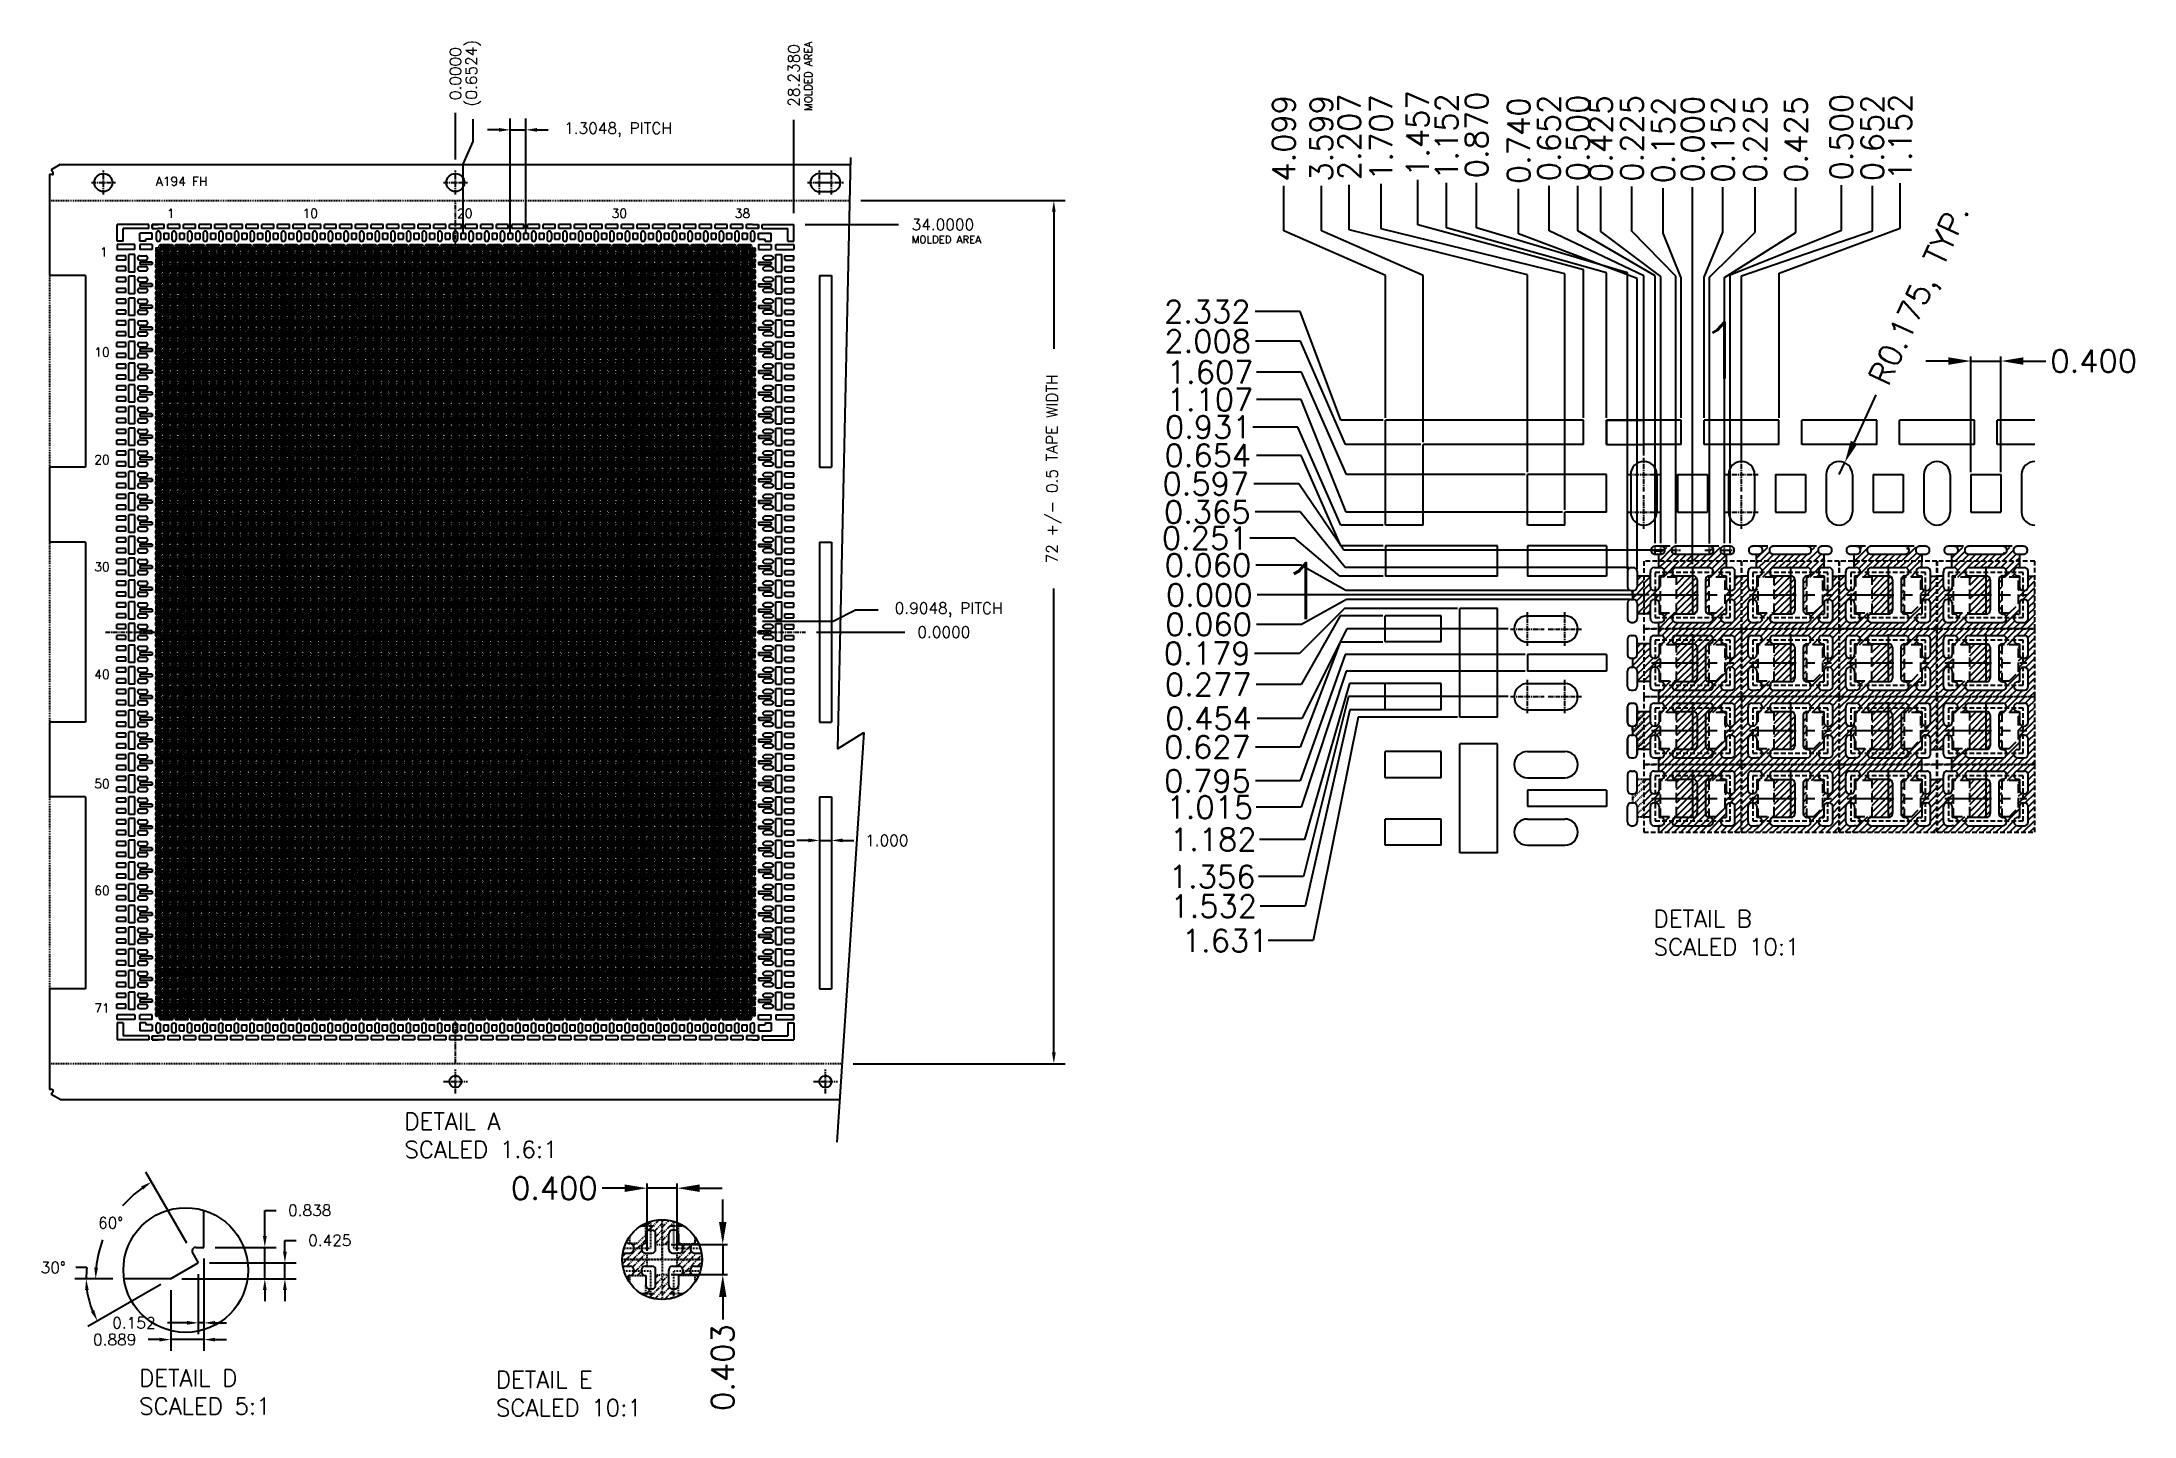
# Model space of a CAD drawing. Extents: x -1061 to -782, y -21 to 162.
import ezdxf

# ---------------------------------------------------------------- set-up
doc = ezdxf.new("R2010")
doc.units = 0
doc.header["$LTSCALE"] = 0.5
for name, pattern in [('CENTER', [2, 1.25, -0.25, 0.25, -0.25]), ('HIDDEN', [0.375, 0.25, -0.125]), ('HIDDEN2', [0.1875, 0.125, -0.0625])]:
    doc.linetypes.add(name, pattern=pattern)
for name, color, linetype in [('B', 5, 'Continuous'), ('C', 1, 'CENTER'), ('DIM', 7, 'Continuous'), ('H', 4, 'HIDDEN'), ('hatch', 7, 'CENTER'), ('HATCH O-L', 7, 'HIDDEN2'), ('HITACHI', 40, 'HIDDEN'), ('NOTES', 7, 'Continuous'), ('PACKAGE OL', 51, 'HIDDEN2'), ('圖', 7, 'Continuous')]:
    doc.layers.add(name, color=color, linetype=linetype)
doc.styles.add('SIMPLEX', font='simplex', dxfattribs={"height": 3})
doc.styles.get("Standard").update_dxf_attribs({"font": 'ROMANS.SHX'})
doc.dimstyles.new('DIM 1', dxfattribs={"dimtxt": 1.5, "dimasz": 1.5, "dimexe": 1.5, "dimexo": 1.5, "dimgap": 1.5, "dimtad": 0, "dimtih": 1, "dimtoh": 1, "dimdec": 4, "dimzin": 1, "dimdsep": 46, "dimtxsty": 'STANDARD', "dimcen": 1.5, "dimclrd": 256, "dimclre": 256, "dimclrt": 256, "dimadec": 0, "dimazin": 2, "dimtfac": 1, "dimtdec": 4, "dimtmove": 0, "dimatfit": 3, "dimfxl": 1, "dimarcsym": 0})
doc.dimstyles.new('DIM 1.6', dxfattribs={"dimtxt": 1.5, "dimasz": 1.5, "dimexe": 1.5, "dimexo": 1.5, "dimgap": 1.5, "dimtad": 0, "dimdec": 4, "dimlfac": 0.625, "dimzin": 1, "dimdsep": 46, "dimtxsty": 'STANDARD', "dimcen": 1.5, "dimclrd": 256, "dimclre": 256, "dimclrt": 256, "dimadec": 0, "dimazin": 2, "dimtfac": 1, "dimtdec": 4, "dimtmove": 0, "dimatfit": 3, "dimfxl": 1, "dimarcsym": 0})
doc.dimstyles.new('DIM 1.6$0', dxfattribs={"dimtxt": 1.5, "dimasz": 1.5, "dimexe": 1.5, "dimexo": 1.5, "dimgap": 1.5, "dimtad": 0, "dimdec": 4, "dimlfac": 0.625, "dimzin": 1, "dimdsep": 46, "dimtxsty": 'STANDARD', "dimcen": 1.5, "dimclrd": 256, "dimclre": 256, "dimclrt": 256, "dimadec": 0, "dimazin": 2, "dimtfac": 1, "dimtdec": 4, "dimtmove": 0, "dimatfit": 3, "dimfxl": 1, "dimarcsym": 0})
doc.dimstyles.new('DIM 10', dxfattribs={"dimtxt": 3, "dimasz": 3, "dimexe": 0.625, "dimexo": 0.3125, "dimgap": 0.4, "dimtad": 0, "dimdec": 3, "dimlfac": 0.1, "dimzin": 1, "dimdsep": 46, "dimtxsty": 'STANDARD', "dimcen": 1.25, "dimclrd": 256, "dimclre": 256, "dimadec": 0, "dimazin": 2, "dimtfac": 1, "dimtdec": 3, "dimtmove": 0, "dimatfit": 3, "dimfxl": 1, "dimarcsym": 0})
doc.dimstyles.new('DIM 5', dxfattribs={"dimtxt": 1.5, "dimasz": 1.5, "dimexe": 1.5, "dimexo": 1.5, "dimgap": 1.5, "dimtad": 0, "dimtih": 1, "dimtoh": 1, "dimdec": 3, "dimlfac": 0.2, "dimzin": 1, "dimdsep": 46, "dimtxsty": 'STANDARD', "dimcen": 1.5, "dimclrd": 256, "dimclre": 256, "dimclrt": 256, "dimadec": 0, "dimazin": 2, "dimtfac": 1, "dimtdec": 3, "dimtmove": 0, "dimatfit": 3, "dimfxl": 1, "dimarcsym": 0})

msp = doc.modelspace()

# ---------------------------------------------------------------- texts
at = {"layer": 'DIM', "ltscale": 0.2, "insert": (-959.30619, 153.22367), "char_height": 1, "attachment_point": 1, "rotation": 90, "style": 'SIMPLEX'}
msp.add_mtext_dynamic_manual_height_columns('MOLDED AREA', width=27.302247, gutter_width=15, heights=[0], dxfattribs=at)
at = {"layer": 'DIM', "ltscale": 0.2, "insert": (-945.00605, 136.55434), "char_height": 1, "attachment_point": 1, "style": 'SIMPLEX'}
msp.add_mtext_dynamic_manual_height_columns('MOLDED AREA', width=27.302247, gutter_width=15, heights=[0], dxfattribs=at)
at = {"layer": 'DIM', "char_height": 1.5, "attachment_point": 1}
for s, insert in [('{\\H1.5x;DETAIL B\\PSCALED 10:1}^I', (-845.9455, 46.53295)), ('{\\H1.5x;DETAIL A\\PSCALED 1.6:1}^I', (-1012.73142, 19.48527)), ('{\\H1.5x;DETAIL D\\PSCALED 5:1\\P\\P}^I', (-1048.14631, -14.77389)), ('{\\H1.5x;DETAIL E\\PSCALED 10:1\\P\\P}^I', (-1000.51368, -14.98496))]:
    msp.add_mtext_dynamic_manual_height_columns(s, width=99.5271631, gutter_width=1, heights=[0], dxfattribs=dict(at, insert=insert))
at = {"layer": 'NOTES', "attachment_point": 1}
for s, insert, char_height in [('A194 FH', (-1045.91774, 144.44062), 1.2), ('1', (-1044.42877, 140.15676), 1.2), ('10', (-1026.34012, 140.15676), 1.2), ('20', (-1005.69982, 140.15676), 1.2), ('30', (-985.06184, 140.15676), 1.2), ('38', (-968.62449, 140.15676), 1.2), ('1', (-1053.37118, 135.01384), 1.2), ('1', (-840.01882, 125.02566), 7.5), ('10', (-1054.13407, 121.62938), 1.2), ('20', (-1054.13407, 107.27169), 1.2), ('30', (-1054.13407, 92.9747), 1.2), ('1', (-895.90888, 92.88236), 7.5), ('40', (-1054.13407, 78.63171), 1.2), ('50', (-1054.13407, 64.01703), 1.2), ('60', (-1054.13407, 49.77586), 1.2), ('71', (-1054.13407, 34.10513), 1.2)]:
    msp.add_mtext_dynamic_manual_height_columns(s, width=46.8881519, gutter_width=1, heights=[0], dxfattribs=dict(at, insert=insert, char_height=char_height))

# ---------------------------------------------------------------- blocks, each defined once
blk = doc.blocks.new('*D0')
at = {"layer": 'Defpoints', "color": 0, "transparency": 16777216}
for p in [(356.84, -908.11), (364.97, -908.11), (352.4, -912.3)]:
    blk.add_point(p, dxfattribs=at)
at = {"layer": 'DIM', "lineweight": -2, "transparency": 16777216}
for p, q in [((364.97, -906.61), (364.97, -903.17)), ((364.97, -903.17), (366.47, -903.17)), ((358.34, -908.11), (366.47, -908.11)), ((364.97, -912.3), (364.97, -908.11)), ((353.9, -912.3), (366.47, -912.3)), ((364.97, -913.8), (364.97, -915.3))]:
    blk.add_line(p, q, dxfattribs=at)
at = {"layer": 'DIM', "transparency": 16777216}
for points in [[(364.72, -906.61), (365.22, -906.61), (364.97, -908.11)], [(364.72, -913.8), (365.22, -913.8), (364.97, -912.3)]]:
    blk.add_solid(points, dxfattribs=at)
at = {"layer": 'DIM', "transparency": 16777216, "insert": (370.97, -903.17), "char_height": 1.5, "attachment_point": 5}
blk.add_mtext('0.838', dxfattribs=at)
blk = doc.blocks.new('*D1')
at = {"layer": 'Defpoints', "color": 0, "transparency": 16777216}
for p in [(356.08, -910.17), (356.84, -908.11), (356.08, -918.18)]:
    blk.add_point(p, dxfattribs=at)
at = {"layer": 'DIM', "lineweight": -2, "transparency": 16777216}
for p, q in [((356.84, -909.61), (356.84, -919.68)), ((356.08, -911.67), (356.08, -919.68)), ((354.58, -918.18), (351.99, -918.18)), ((356.84, -918.18), (356.08, -918.18)), ((358.34, -918.18), (359.84, -918.18))]:
    blk.add_line(p, q, dxfattribs=at)
at = {"layer": 'DIM', "transparency": 16777216}
for points in [[(354.58, -917.93), (354.58, -918.43), (356.08, -918.18)], [(358.34, -917.93), (358.34, -918.43), (356.84, -918.18)]]:
    blk.add_solid(points, dxfattribs=at)
at = {"layer": 'DIM', "transparency": 16777216, "insert": (347.49, -918.18), "char_height": 1.5, "attachment_point": 5}
blk.add_mtext('0.152', dxfattribs=at)
blk = doc.blocks.new('*D2')
at = {"layer": 'Defpoints', "color": 0, "transparency": 16777216}
for p in [(356.84, -908.11), (352.4, -912.3), (352.4, -920.42)]:
    blk.add_point(p, dxfattribs=at)
at = {"layer": 'DIM', "lineweight": -2, "transparency": 16777216}
for p, q in [((356.84, -909.61), (356.84, -921.92)), ((352.4, -913.8), (352.4, -921.92)), ((350.9, -920.42), (349.4, -920.42)), ((356.84, -920.42), (352.4, -920.42)), ((358.34, -920.42), (359.84, -920.42))]:
    blk.add_line(p, q, dxfattribs=at)
at = {"layer": 'DIM', "transparency": 16777216}
for points in [[(350.9, -920.17), (350.9, -920.67), (352.4, -920.42)], [(358.34, -920.17), (358.34, -920.67), (356.84, -920.42)]]:
    blk.add_solid(points, dxfattribs=at)
at = {"layer": 'DIM', "transparency": 16777216, "insert": (344.93, -920.42), "char_height": 1.5, "attachment_point": 5}
blk.add_mtext('0.889', dxfattribs=at)
blk = doc.blocks.new('*D3')
at = {"layer": 'Defpoints', "color": 0, "transparency": 16777216}
for p in [(356.08, -910.17), (346.16, -912.3), (352.4, -912.3), (352.4, -912.3), (341.8, -916.16)]:
    blk.add_point(p, dxfattribs=at)
at = {"layer": 'DIM', "lineweight": -2, "transparency": 16777216}
for p, q in [((344.66, -912.3), (339.62, -912.3)), ((341.22, -910.8), (339.72, -910.8)), ((351.1, -913.05), (341.33, -918.69))]:
    blk.add_line(p, q, dxfattribs=at)
for start, end in [(172.3762, 180), (187.6238, 202.3762)]:
    blk.add_arc((352.4, -912.3), 11.28, start, end, dxfattribs=at)
at = {"layer": 'DIM', "transparency": 16777216}
for points in [[(340.97, -913.81), (341.46, -913.78), (341.12, -912.3)], [(342.19, -916.48), (341.74, -916.7), (342.63, -917.94)]]:
    blk.add_solid(points, dxfattribs=at)
at = {"layer": 'DIM', "transparency": 16777216, "insert": (336.72, -910.8), "char_height": 1.5, "attachment_point": 5}
blk.add_mtext('30°', dxfattribs=at)
blk = doc.blocks.new('*D4')
at = {"layer": 'Defpoints', "color": 0, "transparency": 16777216}
for p in [(345.87, -902.7), (355.32, -908.86), (356.08, -910.17), (346.16, -912.3), (352.4, -912.3)]:
    blk.add_point(p, dxfattribs=at)
at = {"layer": 'DIM', "lineweight": -2, "transparency": 16777216}
for p, q in [((354.57, -907.56), (349.09, -898.07)), ((344.66, -912.3), (340.88, -912.3))]:
    blk.add_line(p, q, dxfattribs=at)
for start, end in [(125.7589, 139.4053), (159.5557, 174.2411)]:
    blk.add_arc((357.31, -912.3), 14.93, start, end, dxfattribs=at)
at = {"layer": 'DIM', "transparency": 16777216}
for points in [[(348.45, -899.97), (348.72, -900.39), (349.84, -899.37)], [(342.7, -910.81), (342.2, -910.79), (342.38, -912.3)]]:
    blk.add_solid(points, dxfattribs=at)
at = {"layer": 'DIM', "transparency": 16777216, "insert": (344.38, -904.83), "char_height": 1.5, "attachment_point": 5}
blk.add_mtext('60°', dxfattribs=at)
blk = doc.blocks.new('*D5')
at = {"layer": 'Defpoints', "color": 0, "transparency": 16777216}
for p in [(356.08, -910.17), (367.65, -910.17), (352.4, -912.3)]:
    blk.add_point(p, dxfattribs=at)
at = {"layer": 'DIM', "lineweight": -2, "transparency": 16777216}
for p, q in [((367.65, -908.67), (367.65, -907.17)), ((367.65, -907.17), (369.15, -907.17)), ((357.58, -910.17), (369.15, -910.17)), ((367.65, -912.3), (367.65, -910.17)), ((353.9, -912.3), (369.15, -912.3)), ((367.65, -913.8), (367.65, -915.3))]:
    blk.add_line(p, q, dxfattribs=at)
at = {"layer": 'DIM', "transparency": 16777216}
for points in [[(367.4, -908.67), (367.9, -908.67), (367.65, -910.17)], [(367.4, -913.8), (367.9, -913.8), (367.65, -912.3)]]:
    blk.add_solid(points, dxfattribs=at)
at = {"layer": 'DIM', "transparency": 16777216, "insert": (373.65, -907.17), "char_height": 1.5, "attachment_point": 5}
blk.add_mtext('0.425', dxfattribs=at)
blk = doc.blocks.new('DFN1006-2L HOR BAR')
at = {"layer": 'hatch'}
h = blk.add_hatch(dxfattribs=at)
h.set_pattern_fill('ANSI31', color=256, scale=0.02)
h.set_pattern_definition([(45, (24.7912, 6.36839), (-0.04490128, 0.04490128), [])])
edge = h.paths.add_edge_path()
edge.add_line((1.042, -0.292), (0.913, -0.292))
edge.add_arc((0.877, -0.327), 0.05, -8.6269, 44.427, ccw=False)
edge.add_arc((0.877, -0.342), 0.05, -90, 8.6269, ccw=False)
edge.add_line((0.877, -0.392), (0.427, -0.392))
edge.add_arc((0.427, -0.342), 0.05, 171.3731, 270, ccw=False)
edge.add_arc((0.427, -0.327), 0.05, 135.573, 188.6269, ccw=False)
edge.add_line((0.392, -0.292), (0.263, -0.292))
edge.add_arc((0.227, -0.327), 0.05, -90, 44.427, ccw=False)
edge.add_line((0.227, -0.377), (0.2, -0.377))
edge.add_line((0.2, -0.377), (0.2, -0.477))
edge.add_line((0.2, -0.477), (1.105, -0.477))
edge.add_line((1.105, -0.477), (1.105, -0.392))
edge.add_line((1.105, -0.392), (1.077, -0.392))
edge.add_arc((1.077, -0.342), 0.05, 171.3731, 270, ccw=False)
edge.add_arc((1.077, -0.327), 0.05, 135.573, 188.6269, ccw=False)
at = {"layer": 'B'}
for p, q in [((0.5, 1.401), (0, 1.401)), ((0.5, 1.077), (0.5, 1.401)), ((1.305, 1.401), (0.805, 1.401)), ((0.805, 1.077), (0.805, 1.401)), ((0.5, 1.077), (0, 1.077)), ((1.305, 1.077), (0.805, 1.077)), ((0.175, 0.676), (0.175, 0.176)), ((0.452, 0.676), (0.852, 0.676)), ((0.452, 0.676), (0.452, 0.176)), ((0.852, 0.676), (0.852, 0.176)), ((1.13, 0.676), (1.13, 0.176)), ((0.452, 0.176), (0.852, 0.176)), ((0.1, -0.327), (0.1, -0.327)), ((0.277, -0.327), (0.277, -0.327)), ((0.377, -0.327), (0.377, -0.327)), ((1.027, -0.327), (1.027, -0.327))]:
    blk.add_line(p, q, dxfattribs=at)
for points in [[(0.152, -0.277), (0.227, -0.277, -0.414214), (0.277, -0.327), (0.277, -0.342, -0.414214), (0.227, -0.392), (0.152, -0.392, -0.414214), (0.102, -0.342), (0.102, -0.327, -0.414214)], [(0.877, -0.277, -0.414214), (0.927, -0.327), (0.927, -0.327), (0.927, -0.342, -0.414214), (0.877, -0.392), (0.427, -0.392, -0.414214), (0.377, -0.342), (0.377, -0.327, -0.414214), (0.427, -0.277)]]:
    blk.add_lwpolyline(points, format="xyb", close=True, dxfattribs=at)
blk.add_lwpolyline([(1.152, -0.277, -0.414214), (1.202, -0.327), (1.202, -0.342, -0.414214), (1.152, -0.392), (1.077, -0.392, -0.414214), (1.027, -0.342), (1.027, -0.327, -0.414214), (1.077, -0.277), (1.155, -0.277)], format="xyb", dxfattribs=at)
for centre, start, end in [((0, 0.676), 0, 90), ((1.305, 0.676), 90, 180), ((0, 0.176), 270, 0), ((1.305, 0.176), 180, 270)]:
    blk.add_arc(centre, 0.175, start, end, dxfattribs=at)
at = {"layer": 'H'}
for p, q in [((0.227, -0.277), (0.427, -0.277)), ((0.877, -0.277), (1.077, -0.277)), ((0.2, -0.479), (0.2, -0.392)), ((1.105, -0.479), (1.105, -0.392)), ((1.205, -0.327), (1.205, -0.327))]:
    blk.add_line(p, q, dxfattribs=at)
blk = doc.blocks.new('DFN1006-2L VER BAR')
at = {"layer": 'hatch'}
h = blk.add_hatch(dxfattribs=at)
h.set_pattern_fill('ANSI31', color=256, scale=0.02)
h.set_pattern_definition([(45, (1371.827285, -129.640526), (-0.0449012806, 0.0449012806), [])])
h.paths.add_polyline_path([(2.455, 0.53), (2.367, 0.53), (2.367, 0.389, -0.414214), (2.317, 0.339), (2.302, 0.339), (2.302, 0.219), (2.317, 0.219, -0.414214), (2.367, 0.169), (2.367, 0.028), (2.455, 0.028)])
h.paths.add_polyline_path([(2.455, -0.375), (2.367, -0.375), (2.367, -0.516, -0.414214), (2.317, -0.566), (2.302, -0.566), (2.302, -0.686), (2.317, -0.686, -0.414214), (2.367, -0.736), (2.367, -0.877), (2.455, -0.877)])
h.paths.add_polyline_path([(2.455, -1.28), (2.367, -1.28), (2.367, -1.421, -0.414214), (2.317, -1.471), (2.302, -1.471), (2.302, -1.591), (2.317, -1.591, -0.414214), (2.367, -1.641), (2.367, -1.781), (2.455, -1.781)])
at = {"layer": 'B'}
for p, q in [((2.237, 0.594), (2.237, 0.389)), ((2.287, 0.644), (2.317, 0.644)), ((2.367, 0.594), (2.367, 0.389)), ((2.287, 0.339), (2.317, 0.339)), ((2.302, 0.279), (2.302, 0.339)), ((-0.25, 0.002), (-1, 0.002)), ((-1, -0.348), (-1, 0.002)), ((-0.25, -0.348), (-0.25, 0.002)), ((0, -1.352), (0, 0.1)), ((0.5, 0.1), (0, 0.1)), ((0.5, -1.352), (0.5, 0.1)), ((0.9, 0.002), (1.4, 0.002)), ((2.237, 0.169), (2.237, -0.036)), ((2.287, 0.219), (2.317, 0.219)), ((2.367, 0.169), (2.367, -0.036)), ((2.287, -0.086), (2.317, -0.086)), ((2.287, -0.261), (2.317, -0.261)), ((-0.25, -0.348), (-1, -0.348)), ((0.9, -0.348), (1.4, -0.348)), ((1.955, -0.516), (0.9, -0.516)), ((0.9, -0.516), (0.9, -0.736)), ((1.955, -0.516), (1.955, -0.736)), ((2.237, -0.311), (2.237, -0.516)), ((2.367, -0.516), (2.367, -0.311)), ((1.955, -0.736), (0.9, -0.736)), ((2.237, -0.941), (2.237, -0.736)), ((2.287, -0.566), (2.317, -0.566)), ((2.287, -0.686), (2.317, -0.686)), ((2.367, -0.736), (2.367, -0.941)), ((-1, -1.253), (-1, -0.903)), ((-0.25, -0.903), (-1, -0.903)), ((-0.25, -1.253), (-0.25, -0.903)), ((0.9, -0.903), (1.4, -0.903)), ((2.287, -0.991), (2.317, -0.991)), ((-0.25, -1.253), (-1, -1.253)), ((0.5, -1.352), (0, -1.352)), ((0.9, -1.253), (1.4, -1.253)), ((2.237, -1.421), (2.237, -1.216)), ((2.287, -1.166), (2.317, -1.166)), ((2.367, -1.421), (2.367, -1.216)), ((2.237, -1.846), (2.237, -1.641)), ((2.287, -1.471), (2.317, -1.471)), ((2.287, -1.591), (2.317, -1.591)), ((2.367, -1.846), (2.367, -1.641)), ((2.287, -1.896), (2.317, -1.896))]:
    blk.add_line(p, q, dxfattribs=at)
for centre, radius, start, end in [((2.287, 0.594), 0.05, 90, 180), ((2.317, 0.594), 0.05, 0, 90), ((2.317, 0.594), 0.05, 0, 90), ((2.287, 0.389), 0.05, 180, 270), ((2.317, 0.389), 0.05, 270, 0), ((0.9, -0.173), 0.175, 90, 270), ((1.4, -0.173), 0.175, 270, 90), ((2.287, 0.169), 0.05, 90, 180), ((2.317, 0.169), 0.05, 0, 90), ((2.287, -0.036), 0.05, 180, 270), ((2.287, -0.311), 0.05, 90, 180), ((2.317, -0.036), 0.05, 270, 0), ((2.317, -0.311), 0.05, 0, 90), ((2.287, -0.516), 0.05, 180, 270), ((2.317, -0.516), 0.05, 270, 0), ((2.287, -0.736), 0.05, 90, 180), ((2.317, -0.736), 0.05, 0, 90), ((0.9, -1.078), 0.175, 90, 270), ((1.4, -1.078), 0.175, 270, 90), ((2.287, -0.941), 0.05, 180, 270), ((2.317, -0.941), 0.05, 270, 0), ((2.287, -1.216), 0.05, 90, 180), ((2.317, -1.216), 0.05, 0, 90), ((2.287, -1.421), 0.05, 180, 270), ((2.287, -1.641), 0.05, 90, 180), ((2.317, -1.421), 0.05, 270, 0), ((2.317, -1.641), 0.05, 0, 90), ((2.287, -1.846), 0.05, 180, 270), ((2.317, -1.846), 0.05, 270, 0), ((2.317, -1.846), 0.05, 270, 0)]:
    blk.add_arc(centre, radius, start, end, dxfattribs=at)
at = {"layer": 'H'}
for p, q in [((2.302, 0.339), (2.302, 0.219)), ((2.455, 0.53), (2.367, 0.53)), ((2.455, 0.028), (2.367, 0.028)), ((2.455, -0.375), (2.367, -0.375)), ((2.302, -0.566), (2.302, -0.686)), ((2.455, -0.877), (2.367, -0.877)), ((2.455, -1.28), (2.367, -1.28)), ((2.302, -1.471), (2.302, -1.591)), ((2.455, -1.781), (2.367, -1.781))]:
    blk.add_line(p, q, dxfattribs=at)
blk = doc.blocks.new('DFN1006-2L PACKAGE')
at = {"layer": 'hatch'}
h = blk.add_hatch(dxfattribs=at)
h.set_pattern_fill('ANSI31', color=256, scale=0.02)
h.set_pattern_definition([(45, (528.53349, -41.65396), (-0.0449012806, 0.0449012806), [])])
h.paths.add_polyline_path([(1.205, 0.102), (-0.1, 0.102), (-0.1, -0.803), (1.205, -0.803)])
h.paths.add_polyline_path([(0.037, -0.411), (0.053, -0.411, -0.414214), (0.103, -0.461), (0.103, -0.605), (0.127, -0.605, -0.414214), (0.177, -0.655), (0.177, -0.666, -0.414214), (0.127, -0.716), (0.1, -0.716), (0.037, -0.716, -0.414214), (-0.013, -0.666), (-0.013, -0.461, -0.414214)], flags=16)
h.paths.add_polyline_path([(-0.013, -0.241), (-0.013, -0.036, -0.414214), (0.037, 0.014), (0.127, 0.014, -0.414214), (0.177, -0.036), (0.177, -0.047, -0.414214), (0.127, -0.097), (0.103, -0.097), (0.103, -0.241, -0.414214), (0.053, -0.291), (0.037, -0.291, -0.414214)], flags=16)
h.paths.add_polyline_path([(0.117, -0.111), (0.337, -0.111), (0.337, -0.591), (0.117, -0.591)], flags=16)
h.paths.add_polyline_path([(0.327, -0.605), (0.561, -0.605, 0.414214), (0.611, -0.555), (0.611, -0.147, 0.414214), (0.561, -0.097), (0.327, -0.097, -0.414214), (0.277, -0.047), (0.277, -0.036, -0.414214), (0.327, 0.014), (0.777, 0.014, -0.414214), (0.827, -0.036), (0.827, -0.047, -0.414214), (0.777, -0.097), (0.774, -0.097, 0.414214), (0.724, -0.147), (0.724, -0.555, 0.423299), (0.776, -0.605, -0.423025), (0.827, -0.655), (0.827, -0.666, -0.414214), (0.777, -0.716), (0.327, -0.716, -0.414214), (0.277, -0.666), (0.277, -0.655, -0.414214)], flags=16)
h.paths.add_polyline_path([(0.767, -0.111), (0.987, -0.111), (0.987, -0.471), (0.867, -0.591), (0.767, -0.591)], flags=16)
h.paths.add_polyline_path([(0.977, -0.605), (1.001, -0.605), (1.001, -0.461, -0.414214), (1.051, -0.411), (1.067, -0.411, -0.414214), (1.117, -0.461), (1.117, -0.666, -0.414214), (1.067, -0.716), (1.005, -0.716), (0.977, -0.716, -0.414214), (0.927, -0.666), (0.927, -0.655, -0.414214)], flags=16)
h.paths.add_polyline_path([(0.927, -0.047), (0.927, -0.036, -0.414214), (0.977, 0.014), (1.067, 0.014, -0.414214), (1.117, -0.036), (1.117, -0.241, -0.414214), (1.067, -0.291), (1.051, -0.291, -0.414214), (1.001, -0.241), (1.001, -0.097), (0.977, -0.097, -0.414214)], flags=16)
at = {"layer": 'B'}
for p, q in [((0.037, 0.014), (0.127, 0.014)), ((0.327, 0.014), (0.777, 0.014)), ((0.977, 0.014), (1.067, 0.014)), ((-0.013, -0.241), (-0.013, -0.036)), ((-0.013, -0.036), (-0.013, -0.05)), ((0.103, -0.097), (0.103, -0.241)), ((0.103, -0.097), (0.127, -0.097)), ((0.177, -0.036), (0.177, -0.047)), ((0.277, -0.036), (0.277, -0.047)), ((0.327, -0.097), (0.561, -0.097)), ((0.611, -0.147), (0.611, -0.555)), ((0.724, -0.147), (0.724, -0.555)), ((0.774, -0.097), (0.777, -0.097)), ((0.827, -0.036), (0.827, -0.047)), ((0.927, -0.036), (0.927, -0.047)), ((0.977, -0.097), (1.001, -0.097)), ((1.001, -0.097), (1.001, -0.241)), ((1.117, -0.241), (1.117, -0.036)), ((-0.013, -0.666), (-0.013, -0.461)), ((0.053, -0.291), (0.037, -0.291)), ((0.053, -0.411), (0.037, -0.411)), ((0.052, -0.291), (0.052, -0.291)), ((0.052, -0.411), (0.052, -0.411)), ((0.103, -0.461), (0.103, -0.605)), ((1.001, -0.461), (1.001, -0.605)), ((1.051, -0.291), (1.067, -0.291)), ((1.051, -0.411), (1.067, -0.411)), ((1.052, -0.291), (1.052, -0.291)), ((1.052, -0.411), (1.052, -0.411)), ((1.117, -0.666), (1.117, -0.461)), ((0.037, -0.716), (0.1, -0.716)), ((0.127, -0.716), (0.1, -0.716)), ((0.127, -0.605), (0.103, -0.605)), ((0.177, -0.655), (0.177, -0.666)), ((0.277, -0.655), (0.277, -0.666)), ((0.561, -0.605), (0.327, -0.605)), ((0.327, -0.716), (0.777, -0.716)), ((0.774, -0.605), (0.777, -0.605)), ((0.827, -0.655), (0.827, -0.666)), ((0.927, -0.655), (0.927, -0.666)), ((0.977, -0.605), (1.001, -0.605)), ((0.977, -0.716), (1.005, -0.716)), ((1.005, -0.716), (1.067, -0.716))]:
    blk.add_line(p, q, dxfattribs=at)
for centre, start, end in [((0.037, -0.036), 90, 180), ((0.127, -0.036), 0, 90), ((0.327, -0.036), 90, 180), ((0.777, -0.036), 0, 90), ((0.977, -0.036), 90, 180), ((1.067, -0.036), 0, 90), ((0.037, -0.241), 180, 270), ((0.053, -0.241), 270, 0), ((0.127, -0.047), 270, 0), ((0.327, -0.047), 180, 270), ((0.561, -0.147), 0, 90), ((0.774, -0.147), 90, 180), ((0.777, -0.047), 270, 0), ((0.977, -0.047), 180, 270), ((1.051, -0.241), 180, 270), ((1.067, -0.241), 270, 0), ((0.037, -0.461), 90, 180), ((0.053, -0.461), 0, 90), ((0.561, -0.555), 270, 0), ((0.774, -0.555), 180, 270), ((1.051, -0.461), 90, 180), ((1.067, -0.461), 0, 90), ((0.037, -0.666), 180, 270), ((0.127, -0.655), 0, 90), ((0.127, -0.666), 270, 0), ((0.327, -0.655), 90, 180), ((0.327, -0.666), 180, 270), ((0.777, -0.655), 0, 90), ((0.777, -0.666), 270, 0), ((0.977, -0.655), 90, 180), ((0.977, -0.666), 180, 270), ((1.067, -0.666), 270, 0)]:
    blk.add_arc(centre, 0.05, start, end, dxfattribs=at)
at = {"layer": 'C'}
for p, q in [((0.552, 0.029), (0.552, -0.731)), ((0.005, -0.351), (1.1, -0.351))]:
    blk.add_line(p, q, dxfattribs=at)
at = {"layer": 'H'}
for points in [[(0.337, -0.591), (0.337, -0.111), (0.117, -0.111), (0.117, -0.591)], [(0.867, -0.591), (0.987, -0.471), (0.987, -0.111), (0.767, -0.111), (0.767, -0.591)]]:
    blk.add_lwpolyline(points, close=True, dxfattribs=at)
at = {"layer": 'HATCH O-L'}
blk.add_lwpolyline([(-0.1, 0.102), (-0.1, -0.803), (1.205, -0.803), (1.205, 0.102), (-0.1, 0.102)], dxfattribs=at)
at = {"layer": 'PACKAGE OL'}
blk.add_lwpolyline([(1.052, -0.651), (1.052, -0.051), (0.052, -0.051), (0.052, -0.651)], close=True, dxfattribs=at)
blk = doc.blocks.new('*D9')
at = {"layer": 'Defpoints', "color": 0, "transparency": 16777216}
for p in [(390.42, -825.99), (437.14, -825.99), (450.42, -825.99)]:
    blk.add_point(p, dxfattribs=at)
at = {"layer": 'DIM', "lineweight": -2, "transparency": 16777216}
blk.add_line((438.64, -825.99), (450.42, -825.99), dxfattribs=at)
at = {"layer": 'DIM', "transparency": 16777216, "insert": (455.63, -825.99), "char_height": 1.5, "attachment_point": 5}
blk.add_mtext('0.0000', dxfattribs=at)
blk = doc.blocks.new('*D10')
at = {"layer": 'Defpoints', "color": 0, "transparency": 16777216}
for p in [(435.6, -771.59), (449.57, -771.59), (390.42, -825.99)]:
    blk.add_point(p, dxfattribs=at)
at = {"layer": 'DIM', "lineweight": -2, "transparency": 16777216}
blk.add_line((437.1, -771.59), (449.57, -771.59), dxfattribs=at)
at = {"layer": 'DIM', "transparency": 16777216, "insert": (455.5, -771.59), "char_height": 1.5, "attachment_point": 5}
blk.add_mtext('34.0000', dxfattribs=at)
blk = doc.blocks.new('*D11')
at = {"layer": 'Defpoints', "color": 0, "transparency": 16777216}
for p in [(435.6, -757.62), (435.6, -771.59), (390.42, -825.99)]:
    blk.add_point(p, dxfattribs=at)
at = {"layer": 'DIM', "lineweight": -2, "transparency": 16777216}
blk.add_line((435.6, -770.09), (435.6, -757.62), dxfattribs=at)
at = {"layer": 'DIM', "transparency": 16777216, "insert": (435.6, -751.69), "char_height": 1.5, "attachment_point": 5, "rotation": 90}
blk.add_mtext('28.2380', dxfattribs=at)
blk = doc.blocks.new('*D12')
at = {"layer": 'Defpoints', "color": 0, "transparency": 16777216}
for p in [(390.42, -756.67), (390.42, -764.39), (390.42, -825.99)]:
    blk.add_point(p, dxfattribs=at)
at = {"layer": 'DIM', "lineweight": -2, "transparency": 16777216}
blk.add_line((390.42, -762.89), (390.42, -756.67), dxfattribs=at)
at = {"layer": 'DIM', "transparency": 16777216, "insert": (390.42, -751.45), "char_height": 1.5, "attachment_point": 5, "rotation": 90}
blk.add_mtext('0.0000', dxfattribs=at)
blk = doc.blocks.new('*D13')
at = {"layer": 'Defpoints', "color": 0, "transparency": 16777216}
for p in [(392.79, -757.52), (391.46, -774.27), (390.42, -825.99)]:
    blk.add_point(p, dxfattribs=at)
at = {"layer": 'DIM', "lineweight": -2, "transparency": 16777216}
for p, q in [((392.79, -760.52), (392.79, -757.52)), ((391.46, -763.52), (392.79, -760.52)), ((391.46, -772.77), (391.46, -763.52))]:
    blk.add_line(p, q, dxfattribs=at)
at = {"layer": 'DIM', "transparency": 16777216, "insert": (392.79, -751.38), "char_height": 1.5, "attachment_point": 5, "rotation": 90}
blk.add_mtext('(0.6524)', dxfattribs=at)
blk = doc.blocks.new('*D14')
at = {"layer": 'Defpoints', "color": 0, "transparency": 16777216}
for p in [(399.81, -758.95), (397.72, -774.27), (399.81, -774.27)]:
    blk.add_point(p, dxfattribs=at)
at = {"layer": 'DIM', "lineweight": -2, "transparency": 16777216}
for p, q in [((396.22, -758.95), (394.72, -758.95)), ((397.72, -772.77), (397.72, -757.45)), ((397.72, -758.95), (399.81, -758.95)), ((399.81, -772.77), (399.81, -757.45)), ((401.31, -758.95), (402.81, -758.95))]:
    blk.add_line(p, q, dxfattribs=at)
at = {"layer": 'DIM', "transparency": 16777216}
for points in [[(396.22, -758.7), (396.22, -759.2), (397.72, -758.95)], [(401.31, -758.7), (401.31, -759.2), (399.81, -758.95)]]:
    blk.add_solid(points, dxfattribs=at)
at = {"layer": 'DIM', "transparency": 16777216, "insert": (412.13, -758.95), "char_height": 1.5, "attachment_point": 5}
blk.add_mtext('1.3048, PITCH', dxfattribs=at)
blk = doc.blocks.new('*D15')
at = {"layer": 'Defpoints', "color": 0, "transparency": 16777216}
for p in [(439.02, -847.99), (440.62, -847.99), (440.62, -853.79)]:
    blk.add_point(p, dxfattribs=at)
at = {"layer": 'DIM', "lineweight": -2, "transparency": 16777216}
for p, q in [((439.02, -849.49), (439.02, -855.29)), ((440.62, -849.49), (440.62, -855.29)), ((437.52, -853.79), (436.02, -853.79)), ((439.02, -853.79), (440.62, -853.79)), ((442.12, -853.79), (443.62, -853.79))]:
    blk.add_line(p, q, dxfattribs=at)
at = {"layer": 'DIM', "transparency": 16777216}
for points in [[(437.52, -853.54), (437.52, -854.04), (439.02, -853.79)], [(442.12, -853.54), (442.12, -854.04), (440.62, -853.79)]]:
    blk.add_solid(points, dxfattribs=at)
at = {"layer": 'DIM', "transparency": 16777216, "insert": (448.01, -853.79), "char_height": 1.5, "attachment_point": 5}
blk.add_mtext('1.000', dxfattribs=at)
blk = doc.blocks.new('*D16')
at = {"layer": 'Defpoints', "color": 0, "transparency": 16777216}
for p in [(418.9, -907.72), (418.9, -911.75), (426.11, -911.75)]:
    blk.add_point(p, dxfattribs=at)
at = {"layer": 'DIM', "lineweight": -2, "transparency": 16777216}
for p, q in [((426.11, -904.72), (426.11, -901.72)), ((419.21, -907.72), (426.74, -907.72)), ((426.11, -907.72), (426.11, -911.75)), ((419.21, -911.75), (426.74, -911.75)), ((426.11, -914.75), (426.11, -917.75))]:
    blk.add_line(p, q, dxfattribs=at)
at = {"layer": 'DIM', "transparency": 16777216}
for points in [[(425.61, -904.72), (426.61, -904.72), (426.11, -907.72)], [(425.61, -914.75), (426.61, -914.75), (426.11, -911.75)]]:
    blk.add_solid(points, dxfattribs=at)
at = {"layer": 'DIM', "color": 0, "transparency": 16777216, "insert": (426.11, -924.15), "char_height": 3, "attachment_point": 5, "rotation": 90}
blk.add_mtext('0.403', dxfattribs=at)
blk = doc.blocks.new('*D17')
at = {"layer": 'Defpoints', "color": 0, "transparency": 16777216}
for p in [(416.02, -900.21), (416.02, -908.86), (420.02, -908.86)]:
    blk.add_point(p, dxfattribs=at)
at = {"layer": 'DIM', "lineweight": -2, "transparency": 16777216}
for p, q in [((413.02, -900.21), (410.02, -900.21)), ((416.02, -908.55), (416.02, -899.58)), ((420.02, -900.21), (416.02, -900.21)), ((420.02, -908.55), (420.02, -899.58)), ((423.02, -900.21), (426.02, -900.21))]:
    blk.add_line(p, q, dxfattribs=at)
at = {"layer": 'DIM', "transparency": 16777216}
for points in [[(413.02, -899.71), (413.02, -900.71), (416.02, -900.21)], [(423.02, -899.71), (423.02, -900.71), (420.02, -900.21)]]:
    blk.add_solid(points, dxfattribs=at)
at = {"layer": 'DIM', "color": 0, "transparency": 16777216, "insert": (403.62, -900.21), "char_height": 3, "attachment_point": 5}
blk.add_mtext('0.400', dxfattribs=at)
blk = doc.blocks.new('*D18')
at = {"layer": 'Defpoints', "color": 0, "transparency": 16777216}
for p in [(497.46, -821.03), (550.12, -821.03), (555.6, -821.03)]:
    blk.add_point(p, dxfattribs=at)
at = {"layer": 'DIM', "lineweight": -2, "transparency": 16777216}
blk.add_line((549.81, -821.03), (497.46, -821.03), dxfattribs=at)
at = {"layer": 'DIM', "color": 0, "transparency": 16777216, "insert": (491.06, -821.03), "char_height": 3, "attachment_point": 5}
blk.add_mtext('0.000', dxfattribs=at)
blk = doc.blocks.new('*D19')
at = {"layer": 'Defpoints', "color": 0, "transparency": 16777216}
for p in [(497.29, -817.05), (547.55, -820.43), (555.6, -821.03)]:
    blk.add_point(p, dxfattribs=at)
at = {"layer": 'DIM', "lineweight": -2, "transparency": 16777216}
for p, q in [((503.29, -817.05), (497.29, -817.05)), ((509.29, -820.43), (503.29, -817.05)), ((547.24, -820.43), (509.29, -820.43))]:
    blk.add_line(p, q, dxfattribs=at)
at = {"layer": 'DIM', "color": 0, "transparency": 16777216, "insert": (490.89, -817.05), "char_height": 3, "attachment_point": 5}
blk.add_mtext('0.060', dxfattribs=at)
blk = doc.blocks.new('*D20')
at = {"layer": 'Defpoints', "color": 0, "transparency": 16777216}
for p in [(496.49, -813.44), (514.61, -818.52), (555.6, -821.03)]:
    blk.add_point(p, dxfattribs=at)
at = {"layer": 'DIM', "lineweight": -2, "transparency": 16777216}
for p, q in [((502.49, -813.44), (496.49, -813.44)), ((508.49, -818.52), (502.49, -813.44)), ((514.3, -818.52), (508.49, -818.52))]:
    blk.add_line(p, q, dxfattribs=at)
at = {"layer": 'DIM', "color": 0, "transparency": 16777216, "insert": (490.52, -813.44), "char_height": 3, "attachment_point": 5}
blk.add_mtext('0.251', dxfattribs=at)
blk = doc.blocks.new('*D21')
at = {"layer": 'Defpoints', "color": 0, "transparency": 16777216}
for p in [(497.2, -809.95), (547.4, -817.38), (555.6, -821.03)]:
    blk.add_point(p, dxfattribs=at)
at = {"layer": 'DIM', "lineweight": -2, "transparency": 16777216}
for p, q in [((503.2, -809.95), (497.2, -809.95)), ((509.2, -817.38), (503.2, -809.95)), ((547.09, -817.38), (509.2, -817.38))]:
    blk.add_line(p, q, dxfattribs=at)
at = {"layer": 'DIM', "color": 0, "transparency": 16777216, "insert": (490.8, -809.95), "char_height": 3, "attachment_point": 5}
blk.add_mtext('0.365', dxfattribs=at)
blk = doc.blocks.new('*D76')
at = {"layer": 'Defpoints', "color": 0, "transparency": 16777216}
for p in [(-899.33, 103.46), (-846.24, 94.59), (-840.74, 88.62)]:
    blk.add_point(p, dxfattribs=at)
at = {"layer": 'DIM', "lineweight": -2, "transparency": 16777216}
for p, q in [((-893.33, 103.46), (-899.33, 103.46)), ((-887.33, 94.59), (-893.33, 103.46)), ((-846.55, 94.59), (-887.33, 94.59))]:
    blk.add_line(p, q, dxfattribs=at)
at = {"layer": 'DIM', "transparency": 16777216, "insert": (-905.73, 103.46), "char_height": 3, "attachment_point": 5}
blk.add_mtext('0.597', dxfattribs=at)
blk = doc.blocks.new('*D23')
at = {"layer": 'Defpoints', "color": 0, "transparency": 16777216}
for p in [(497.35, -802.4), (514.61, -814.49), (555.6, -821.03)]:
    blk.add_point(p, dxfattribs=at)
at = {"layer": 'DIM', "lineweight": -2, "transparency": 16777216}
for p, q in [((503.35, -802.4), (497.35, -802.4)), ((508.61, -814.49), (503.35, -802.4)), ((514.3, -814.49), (508.61, -814.49))]:
    blk.add_line(p, q, dxfattribs=at)
at = {"layer": 'DIM', "color": 0, "transparency": 16777216, "insert": (490.87, -802.4), "char_height": 3, "attachment_point": 5}
blk.add_mtext('0.654', dxfattribs=at)
blk = doc.blocks.new('*D24')
at = {"layer": 'Defpoints', "color": 0, "transparency": 16777216}
for p in [(496.9, -798.62), (514.61, -811.72), (555.6, -821.03)]:
    blk.add_point(p, dxfattribs=at)
at = {"layer": 'DIM', "lineweight": -2, "transparency": 16777216}
for p, q in [((502.9, -798.62), (496.9, -798.62)), ((508.61, -811.72), (502.9, -798.62)), ((514.3, -811.72), (508.61, -811.72))]:
    blk.add_line(p, q, dxfattribs=at)
at = {"layer": 'DIM', "color": 0, "transparency": 16777216, "insert": (490.93, -798.62), "char_height": 3, "attachment_point": 5}
blk.add_mtext('0.931', dxfattribs=at)
blk = doc.blocks.new('*D25')
at = {"layer": 'Defpoints', "color": 0, "transparency": 16777216}
for p in [(497.35, -794.95), (538.53, -809.96), (555.6, -821.03)]:
    blk.add_point(p, dxfattribs=at)
at = {"layer": 'DIM', "lineweight": -2, "transparency": 16777216}
for p, q in [((503.35, -794.95), (497.35, -794.95)), ((509.35, -809.96), (503.35, -794.95)), ((538.22, -809.96), (509.35, -809.96))]:
    blk.add_line(p, q, dxfattribs=at)
at = {"layer": 'DIM', "color": 0, "transparency": 16777216, "insert": (491.16, -794.95), "char_height": 3, "attachment_point": 5}
blk.add_mtext('1.107', dxfattribs=at)
blk = doc.blocks.new('*D26')
at = {"layer": 'Defpoints', "color": 0, "transparency": 16777216}
for p in [(497.38, -791.29), (533.53, -804.96), (555.6, -821.03)]:
    blk.add_point(p, dxfattribs=at)
at = {"layer": 'DIM', "lineweight": -2, "transparency": 16777216}
for p, q in [((503.38, -791.29), (497.38, -791.29)), ((509.38, -804.96), (503.38, -791.29)), ((533.22, -804.96), (509.38, -804.96))]:
    blk.add_line(p, q, dxfattribs=at)
at = {"layer": 'DIM', "color": 0, "transparency": 16777216, "insert": (491.19, -791.29), "char_height": 3, "attachment_point": 5}
blk.add_mtext('1.607', dxfattribs=at)
blk = doc.blocks.new('*D27')
at = {"layer": 'Defpoints', "color": 0, "transparency": 16777216}
for p in [(497.25, -787.16), (519.61, -800.95), (555.6, -821.03)]:
    blk.add_point(p, dxfattribs=at)
at = {"layer": 'DIM', "lineweight": -2, "transparency": 16777216}
for p, q in [((503.25, -787.16), (497.25, -787.16)), ((509.25, -800.95), (503.25, -787.16)), ((519.3, -800.95), (509.25, -800.95))]:
    blk.add_line(p, q, dxfattribs=at)
at = {"layer": 'DIM', "color": 0, "transparency": 16777216, "insert": (490.85, -787.16), "char_height": 3, "attachment_point": 5}
blk.add_mtext('2.008', dxfattribs=at)
blk = doc.blocks.new('*D28')
at = {"layer": 'Defpoints', "color": 0, "transparency": 16777216}
for p in [(497.2, -783.21), (514.61, -797.71), (555.6, -821.03)]:
    blk.add_point(p, dxfattribs=at)
at = {"layer": 'DIM', "lineweight": -2, "transparency": 16777216}
for p, q in [((503.2, -783.21), (497.2, -783.21)), ((508.61, -797.71), (503.2, -783.21)), ((514.3, -797.71), (508.61, -797.71))]:
    blk.add_line(p, q, dxfattribs=at)
at = {"layer": 'DIM', "color": 0, "transparency": 16777216, "insert": (490.8, -783.21), "char_height": 3, "attachment_point": 5}
blk.add_mtext('2.332', dxfattribs=at)
blk = doc.blocks.new('*D29')
at = {"layer": 'Defpoints', "color": 0, "transparency": 16777216}
for p in [(555.6, -821.03), (547.55, -821.63), (497.38, -824.96)]:
    blk.add_point(p, dxfattribs=at)
at = {"layer": 'DIM', "lineweight": -2, "transparency": 16777216}
for p, q in [((509.38, -821.63), (503.38, -824.96)), ((547.24, -821.63), (509.38, -821.63)), ((503.38, -824.96), (497.38, -824.96))]:
    blk.add_line(p, q, dxfattribs=at)
at = {"layer": 'DIM', "color": 0, "transparency": 16777216, "insert": (490.98, -824.96), "char_height": 3, "attachment_point": 5}
blk.add_mtext('0.060', dxfattribs=at)
blk = doc.blocks.new('*D30')
at = {"layer": 'Defpoints', "color": 0, "transparency": 16777216}
for p in [(555.6, -821.03), (524.53, -822.82), (497.11, -828.82)]:
    blk.add_point(p, dxfattribs=at)
at = {"layer": 'DIM', "lineweight": -2, "transparency": 16777216}
for p, q in [((509.11, -822.82), (503.11, -828.82)), ((524.22, -822.82), (509.11, -822.82)), ((503.11, -828.82), (497.11, -828.82))]:
    blk.add_line(p, q, dxfattribs=at)
at = {"layer": 'DIM', "color": 0, "transparency": 16777216, "insert": (490.78, -828.82), "char_height": 3, "attachment_point": 5}
blk.add_mtext('0.179', dxfattribs=at)
blk = doc.blocks.new('*D31')
at = {"layer": 'Defpoints', "color": 0, "transparency": 16777216}
for p in [(555.6, -821.03), (514.53, -823.81), (497.33, -832.98)]:
    blk.add_point(p, dxfattribs=at)
at = {"layer": 'DIM', "lineweight": -2, "transparency": 16777216}
for p, q in [((508.53, -823.81), (503.33, -832.98)), ((514.22, -823.81), (508.53, -823.81)), ((503.33, -832.98), (497.33, -832.98))]:
    blk.add_line(p, q, dxfattribs=at)
at = {"layer": 'DIM', "color": 0, "transparency": 16777216, "insert": (490.93, -832.98), "char_height": 3, "attachment_point": 5}
blk.add_mtext('0.277', dxfattribs=at)
blk = doc.blocks.new('*D32')
at = {"layer": 'Defpoints', "color": 0, "transparency": 16777216}
for p in [(555.6, -821.03), (531.29, -825.57), (497.44, -837.5)]:
    blk.add_point(p, dxfattribs=at)
at = {"layer": 'DIM', "lineweight": -2, "transparency": 16777216}
for p, q in [((509.44, -825.57), (503.44, -837.5)), ((530.98, -825.57), (509.44, -825.57)), ((503.44, -837.5), (497.44, -837.5))]:
    blk.add_line(p, q, dxfattribs=at)
at = {"layer": 'DIM', "color": 0, "transparency": 16777216, "insert": (490.97, -837.5), "char_height": 3, "attachment_point": 5}
blk.add_mtext('0.454', dxfattribs=at)
blk = doc.blocks.new('*D33')
at = {"layer": 'Defpoints', "color": 0, "transparency": 16777216}
for p in [(555.6, -821.03), (514.53, -827.31), (497.22, -841.33)]:
    blk.add_point(p, dxfattribs=at)
at = {"layer": 'DIM', "lineweight": -2, "transparency": 16777216}
for p, q in [((508.53, -827.31), (503.22, -841.33)), ((514.22, -827.31), (508.53, -827.31)), ((503.22, -841.33), (497.22, -841.33))]:
    blk.add_line(p, q, dxfattribs=at)
at = {"layer": 'DIM', "color": 0, "transparency": 16777216, "insert": (490.82, -841.33), "char_height": 3, "attachment_point": 5}
blk.add_mtext('0.627', dxfattribs=at)
blk = doc.blocks.new('*D34')
at = {"layer": 'Defpoints', "color": 0, "transparency": 16777216}
for p in [(555.6, -821.03), (533.53, -828.98), (497.22, -845.85)]:
    blk.add_point(p, dxfattribs=at)
at = {"layer": 'DIM', "lineweight": -2, "transparency": 16777216}
for p, q in [((509.22, -828.98), (503.22, -845.85)), ((533.22, -828.98), (509.22, -828.98)), ((503.22, -845.85), (497.22, -845.85))]:
    blk.add_line(p, q, dxfattribs=at)
at = {"layer": 'DIM', "color": 0, "transparency": 16777216, "insert": (490.82, -845.85), "char_height": 3, "attachment_point": 5}
blk.add_mtext('0.795', dxfattribs=at)
blk = doc.blocks.new('*D35')
at = {"layer": 'Defpoints', "color": 0, "transparency": 16777216}
for p in [(555.6, -821.03), (533.53, -831.18), (497.33, -849.36)]:
    blk.add_point(p, dxfattribs=at)
at = {"layer": 'DIM', "lineweight": -2, "transparency": 16777216}
for p, q in [((509.33, -831.18), (503.33, -849.36)), ((533.22, -831.18), (509.33, -831.18)), ((503.33, -849.36), (497.33, -849.36))]:
    blk.add_line(p, q, dxfattribs=at)
at = {"layer": 'DIM', "color": 0, "transparency": 16777216, "insert": (491.14, -849.36), "char_height": 3, "attachment_point": 5}
blk.add_mtext('1.015', dxfattribs=at)
blk = doc.blocks.new('*D36')
at = {"layer": 'Defpoints', "color": 0, "transparency": 16777216}
for p in [(555.6, -821.03), (522.03, -832.85), (497.79, -853.66)]:
    blk.add_point(p, dxfattribs=at)
at = {"layer": 'DIM', "lineweight": -2, "transparency": 16777216}
for p, q in [((509.79, -832.85), (503.79, -853.66)), ((521.72, -832.85), (509.79, -832.85)), ((503.79, -853.66), (497.79, -853.66))]:
    blk.add_line(p, q, dxfattribs=at)
at = {"layer": 'DIM', "color": 0, "transparency": 16777216, "insert": (491.6, -853.66), "char_height": 3, "attachment_point": 5}
blk.add_mtext('1.182', dxfattribs=at)
blk = doc.blocks.new('*D37')
at = {"layer": 'Defpoints', "color": 0, "transparency": 16777216}
for p in [(555.6, -821.03), (531.29, -834.59), (497.63, -858.62)]:
    blk.add_point(p, dxfattribs=at)
at = {"layer": 'DIM', "lineweight": -2, "transparency": 16777216}
for p, q in [((509.63, -834.59), (503.63, -858.62)), ((530.98, -834.59), (509.63, -834.59)), ((503.63, -858.62), (497.63, -858.62))]:
    blk.add_line(p, q, dxfattribs=at)
at = {"layer": 'DIM', "color": 0, "transparency": 16777216, "insert": (491.45, -858.62), "char_height": 3, "attachment_point": 5}
blk.add_mtext('1.356', dxfattribs=at)
blk = doc.blocks.new('*D38')
at = {"layer": 'Defpoints', "color": 0, "transparency": 16777216}
for p in [(555.6, -821.03), (522.03, -836.35), (497.85, -862.57)]:
    blk.add_point(p, dxfattribs=at)
at = {"layer": 'DIM', "lineweight": -2, "transparency": 16777216}
for p, q in [((509.85, -836.35), (503.85, -862.57)), ((521.72, -836.35), (509.85, -836.35)), ((503.85, -862.57), (497.85, -862.57))]:
    blk.add_line(p, q, dxfattribs=at)
at = {"layer": 'DIM', "color": 0, "transparency": 16777216, "insert": (491.66, -862.57), "char_height": 3, "attachment_point": 5}
blk.add_mtext('1.532', dxfattribs=at)
blk = doc.blocks.new('*D39')
at = {"layer": 'Defpoints', "color": 0, "transparency": 16777216}
for p in [(555.6, -821.03), (524.53, -837.34), (498.94, -867.16)]:
    blk.add_point(p, dxfattribs=at)
at = {"layer": 'DIM', "lineweight": -2, "transparency": 16777216}
for p, q in [((510.94, -837.34), (504.94, -867.16)), ((524.22, -837.34), (510.94, -837.34)), ((504.94, -867.16), (498.94, -867.16))]:
    blk.add_line(p, q, dxfattribs=at)
at = {"layer": 'DIM', "color": 0, "transparency": 16777216, "insert": (493.18, -867.16), "char_height": 3, "attachment_point": 5}
blk.add_mtext('1.631', dxfattribs=at)
blk = doc.blocks.new('*D40')
at = {"layer": 'Defpoints', "color": 0, "transparency": 16777216}
for p in [(555.6, -766.59), (555.6, -817.23), (555.6, -821.03)]:
    blk.add_point(p, dxfattribs=at)
at = {"layer": 'DIM', "lineweight": -2, "transparency": 16777216}
blk.add_line((555.6, -816.92), (555.6, -766.59), dxfattribs=at)
at = {"layer": 'DIM', "color": 0, "transparency": 16777216, "insert": (555.6, -760.19), "char_height": 3, "attachment_point": 5, "rotation": 90}
blk.add_mtext('0.000', dxfattribs=at)
blk = doc.blocks.new('*D77')
at = {"layer": 'Defpoints', "color": 0, "transparency": 16777216}
for p in [(-844.67, 142.93), (-842.26, 111.94), (-840.74, 88.62)]:
    blk.add_point(p, dxfattribs=at)
at = {"layer": 'DIM', "lineweight": -2, "transparency": 16777216}
for p, q in [((-844.67, 136.93), (-844.67, 142.93)), ((-842.26, 130.93), (-844.67, 136.93)), ((-842.26, 112.25), (-842.26, 130.93))]:
    blk.add_line(p, q, dxfattribs=at)
at = {"layer": 'DIM', "color": 0, "transparency": 16777216, "insert": (-844.67, 149.33), "char_height": 3, "attachment_point": 5, "rotation": 90}
blk.add_mtext('0.152', dxfattribs=at)
blk = doc.blocks.new('*D78')
at = {"layer": 'Defpoints', "color": 0, "transparency": 16777216}
for p in [(-848.85, 143.16), (-842.99, 95.16), (-840.74, 88.62)]:
    blk.add_point(p, dxfattribs=at)
at = {"layer": 'DIM', "lineweight": -2, "transparency": 16777216}
for p, q in [((-848.85, 137.16), (-848.85, 143.16)), ((-842.99, 131.16), (-848.85, 137.16)), ((-842.99, 95.48), (-842.99, 131.16))]:
    blk.add_line(p, q, dxfattribs=at)
at = {"layer": 'DIM', "color": 0, "transparency": 16777216, "insert": (-848.85, 149.56), "char_height": 3, "attachment_point": 5, "rotation": 90}
blk.add_mtext('0.225', dxfattribs=at)
blk = doc.blocks.new('*D43')
at = {"layer": 'Defpoints', "color": 0, "transparency": 16777216}
for p in [(543.35, -766.53), (551.35, -814.42), (555.6, -821.03)]:
    blk.add_point(p, dxfattribs=at)
at = {"layer": 'DIM', "lineweight": -2, "transparency": 16777216}
for p, q in [((543.35, -772.53), (543.35, -766.53)), ((551.35, -778.53), (543.35, -772.53)), ((551.35, -814.1), (551.35, -778.53))]:
    blk.add_line(p, q, dxfattribs=at)
at = {"layer": 'DIM', "color": 0, "transparency": 16777216, "insert": (543.35, -760.13), "char_height": 3, "attachment_point": 5, "rotation": 90}
blk.add_mtext('0.425', dxfattribs=at)
blk = doc.blocks.new('*D44')
at = {"layer": 'Defpoints', "color": 0, "transparency": 16777216}
for p in [(540.28, -766.43), (550.6, -814.42), (555.6, -821.03)]:
    blk.add_point(p, dxfattribs=at)
at = {"layer": 'DIM', "lineweight": -2, "transparency": 16777216}
for p, q in [((540.28, -772.43), (540.28, -766.43)), ((550.6, -778.43), (540.28, -772.43)), ((550.6, -814.1), (550.6, -778.43))]:
    blk.add_line(p, q, dxfattribs=at)
at = {"layer": 'DIM', "color": 0, "transparency": 16777216, "insert": (540.28, -760.03), "char_height": 3, "attachment_point": 5, "rotation": 90}
blk.add_mtext('0.500', dxfattribs=at)
blk = doc.blocks.new('*D45')
at = {"layer": 'Defpoints', "color": 0, "transparency": 16777216}
for p in [(536.43, -766.43), (549.08, -802.72), (555.6, -821.03)]:
    blk.add_point(p, dxfattribs=at)
at = {"layer": 'DIM', "lineweight": -2, "transparency": 16777216}
for p, q in [((536.43, -772.43), (536.43, -766.43)), ((549.08, -778.43), (536.43, -772.43)), ((549.08, -802.41), (549.08, -778.43))]:
    blk.add_line(p, q, dxfattribs=at)
at = {"layer": 'DIM', "color": 0, "transparency": 16777216, "insert": (536.43, -760.03), "char_height": 3, "attachment_point": 5, "rotation": 90}
blk.add_mtext('0.652', dxfattribs=at)
blk = doc.blocks.new('*D46')
at = {"layer": 'Defpoints', "color": 0, "transparency": 16777216}
for p in [(532.37, -766.81), (548.2, -817.88), (555.6, -821.03)]:
    blk.add_point(p, dxfattribs=at)
at = {"layer": 'DIM', "lineweight": -2, "transparency": 16777216}
for p, q in [((532.37, -772.81), (532.37, -766.81)), ((548.2, -778.81), (532.37, -772.81)), ((548.2, -817.57), (548.2, -778.81))]:
    blk.add_line(p, q, dxfattribs=at)
at = {"layer": 'DIM', "color": 0, "transparency": 16777216, "insert": (532.37, -760.41), "char_height": 3, "attachment_point": 5, "rotation": 90}
blk.add_mtext('0.740', dxfattribs=at)
blk = doc.blocks.new('*D47')
at = {"layer": 'Defpoints', "color": 0, "transparency": 16777216}
for p in [(526.76, -766.02), (546.9, -817.88), (555.6, -821.03)]:
    blk.add_point(p, dxfattribs=at)
at = {"layer": 'DIM', "lineweight": -2, "transparency": 16777216}
for p, q in [((526.76, -772.02), (526.76, -766.02)), ((546.9, -778.02), (526.76, -772.02)), ((546.9, -817.57), (546.9, -778.02))]:
    blk.add_line(p, q, dxfattribs=at)
at = {"layer": 'DIM', "color": 0, "transparency": 16777216, "insert": (526.76, -759.62), "char_height": 3, "attachment_point": 5, "rotation": 90}
blk.add_mtext('0.870', dxfattribs=at)
blk = doc.blocks.new('*D48')
at = {"layer": 'Defpoints', "color": 0, "transparency": 16777216}
for p in [(522.75, -766.03), (544.08, -797.71), (555.6, -821.03)]:
    blk.add_point(p, dxfattribs=at)
at = {"layer": 'DIM', "lineweight": -2, "transparency": 16777216}
for p, q in [((522.75, -772.03), (522.75, -766.03)), ((544.08, -778.03), (522.75, -772.03)), ((544.08, -797.4), (544.08, -778.03))]:
    blk.add_line(p, q, dxfattribs=at)
at = {"layer": 'DIM', "color": 0, "transparency": 16777216, "insert": (522.75, -759.84), "char_height": 3, "attachment_point": 5, "rotation": 90}
blk.add_mtext('1.152', dxfattribs=at)
blk = doc.blocks.new('*D49')
at = {"layer": 'Defpoints', "color": 0, "transparency": 16777216}
for p in [(518.89, -765.64), (541.03, -797.71), (555.6, -821.03)]:
    blk.add_point(p, dxfattribs=at)
at = {"layer": 'DIM', "lineweight": -2, "transparency": 16777216}
for p, q in [((518.89, -771.64), (518.89, -765.64)), ((541.03, -777.64), (518.89, -771.64)), ((541.03, -797.4), (541.03, -777.64))]:
    blk.add_line(p, q, dxfattribs=at)
at = {"layer": 'DIM', "color": 0, "transparency": 16777216, "insert": (518.89, -759.46), "char_height": 3, "attachment_point": 5, "rotation": 90}
blk.add_mtext('1.457', dxfattribs=at)
blk = doc.blocks.new('*D50')
at = {"layer": 'Defpoints', "color": 0, "transparency": 16777216}
for p in [(514, -766.16), (538.53, -809.96), (555.6, -821.03)]:
    blk.add_point(p, dxfattribs=at)
at = {"layer": 'DIM', "lineweight": -2, "transparency": 16777216}
for p, q in [((514, -772.16), (514, -766.16)), ((538.53, -778.16), (514, -772.16)), ((538.53, -809.65), (538.53, -778.16))]:
    blk.add_line(p, q, dxfattribs=at)
at = {"layer": 'DIM', "color": 0, "transparency": 16777216, "insert": (514, -759.97), "char_height": 3, "attachment_point": 5, "rotation": 90}
blk.add_mtext('1.707', dxfattribs=at)
blk = doc.blocks.new('*D51')
at = {"layer": 'Defpoints', "color": 0, "transparency": 16777216}
for p in [(509.76, -766.28), (533.53, -804.96), (555.6, -821.03)]:
    blk.add_point(p, dxfattribs=at)
at = {"layer": 'DIM', "lineweight": -2, "transparency": 16777216}
for p, q in [((509.76, -772.28), (509.76, -766.28)), ((533.53, -778.28), (509.76, -772.28)), ((533.53, -804.65), (533.53, -778.28))]:
    blk.add_line(p, q, dxfattribs=at)
at = {"layer": 'DIM', "color": 0, "transparency": 16777216, "insert": (509.76, -759.88), "char_height": 3, "attachment_point": 5, "rotation": 90}
blk.add_mtext('2.207', dxfattribs=at)
blk = doc.blocks.new('*D52')
at = {"layer": 'Defpoints', "color": 0, "transparency": 16777216}
for p in [(506.03, -766.41), (519.61, -800.95), (555.6, -821.03)]:
    blk.add_point(p, dxfattribs=at)
at = {"layer": 'DIM', "lineweight": -2, "transparency": 16777216}
for p, q in [((506.03, -772.41), (506.03, -766.41)), ((519.61, -778.41), (506.03, -772.41)), ((519.61, -800.64), (519.61, -778.41))]:
    blk.add_line(p, q, dxfattribs=at)
at = {"layer": 'DIM', "color": 0, "transparency": 16777216, "insert": (506.03, -760.08), "char_height": 3, "attachment_point": 5, "rotation": 90}
blk.add_mtext('3.599', dxfattribs=at)
blk = doc.blocks.new('*D53')
at = {"layer": 'Defpoints', "color": 0, "transparency": 16777216}
for p in [(501.01, -766.41), (514.61, -797.71), (555.6, -821.03)]:
    blk.add_point(p, dxfattribs=at)
at = {"layer": 'DIM', "lineweight": -2, "transparency": 16777216}
for p, q in [((501.01, -772.41), (501.01, -766.41)), ((514.61, -778.41), (501.01, -772.41)), ((514.61, -797.4), (514.61, -778.41))]:
    blk.add_line(p, q, dxfattribs=at)
at = {"layer": 'DIM', "color": 0, "transparency": 16777216, "insert": (501.01, -760.08), "char_height": 3, "attachment_point": 5, "rotation": 90}
blk.add_mtext('4.099', dxfattribs=at)
blk = doc.blocks.new('*D79')
at = {"layer": 'Defpoints', "color": 0, "transparency": 16777216}
for p in [(-836.69, 143.04), (-839.21, 111.94), (-840.74, 88.62)]:
    blk.add_point(p, dxfattribs=at)
at = {"layer": 'DIM', "lineweight": -2, "transparency": 16777216}
for p, q in [((-836.69, 137.04), (-836.69, 143.04)), ((-839.21, 131.04), (-836.69, 137.04)), ((-839.21, 112.25), (-839.21, 131.04))]:
    blk.add_line(p, q, dxfattribs=at)
at = {"layer": 'DIM', "color": 0, "transparency": 16777216, "insert": (-836.69, 149.44), "char_height": 3, "attachment_point": 5, "rotation": 90}
blk.add_mtext('0.152', dxfattribs=at)
blk = doc.blocks.new('*D80')
at = {"layer": 'Defpoints', "color": 0, "transparency": 16777216}
for p in [(-832.39, 143.03), (-838.49, 95.16), (-840.74, 88.62)]:
    blk.add_point(p, dxfattribs=at)
at = {"layer": 'DIM', "lineweight": -2, "transparency": 16777216}
for p, q in [((-832.39, 137.03), (-832.39, 143.03)), ((-838.49, 131.03), (-832.39, 137.03)), ((-838.49, 95.48), (-838.49, 131.03))]:
    blk.add_line(p, q, dxfattribs=at)
at = {"layer": 'DIM', "color": 0, "transparency": 16777216, "insert": (-832.39, 149.43), "char_height": 3, "attachment_point": 5, "rotation": 90}
blk.add_mtext('0.225', dxfattribs=at)
blk = doc.blocks.new('*D56')
at = {"layer": 'Defpoints', "color": 0, "transparency": 16777216}
for p in [(569.39, -766.64), (559.85, -814.42), (555.6, -821.03)]:
    blk.add_point(p, dxfattribs=at)
at = {"layer": 'DIM', "lineweight": -2, "transparency": 16777216}
for p, q in [((569.39, -772.64), (569.39, -766.64)), ((559.85, -778.64), (569.39, -772.64)), ((559.85, -814.1), (559.85, -778.64))]:
    blk.add_line(p, q, dxfattribs=at)
at = {"layer": 'DIM', "color": 0, "transparency": 16777216, "insert": (569.39, -760.24), "char_height": 3, "attachment_point": 5, "rotation": 90}
blk.add_mtext('0.425', dxfattribs=at)
blk = doc.blocks.new('*D57')
at = {"layer": 'Defpoints', "color": 0, "transparency": 16777216}
for p in [(575.46, -766.32), (560.6, -814.42), (555.6, -821.03)]:
    blk.add_point(p, dxfattribs=at)
at = {"layer": 'DIM', "lineweight": -2, "transparency": 16777216}
for p, q in [((575.46, -772.32), (575.46, -766.32)), ((560.6, -778.32), (575.46, -772.32)), ((560.6, -814.1), (560.6, -778.32))]:
    blk.add_line(p, q, dxfattribs=at)
at = {"layer": 'DIM', "color": 0, "transparency": 16777216, "insert": (575.46, -759.92), "char_height": 3, "attachment_point": 5, "rotation": 90}
blk.add_mtext('0.500', dxfattribs=at)
blk = doc.blocks.new('*D81')
at = {"layer": 'Defpoints', "color": 0, "transparency": 16777216}
for p in [(-816.75, 143.23), (-834.21, 106.44), (-840.74, 88.62)]:
    blk.add_point(p, dxfattribs=at)
at = {"layer": 'DIM', "lineweight": -2, "transparency": 16777216}
for p, q in [((-816.75, 137.23), (-816.75, 143.23)), ((-834.21, 131.23), (-816.75, 137.23)), ((-834.21, 106.75), (-834.21, 131.23))]:
    blk.add_line(p, q, dxfattribs=at)
at = {"layer": 'DIM', "color": 0, "transparency": 16777216, "insert": (-816.75, 149.63), "char_height": 3, "attachment_point": 5, "rotation": 90}
blk.add_mtext('0.652', dxfattribs=at)
blk = doc.blocks.new('*D82')
at = {"layer": 'Defpoints', "color": 0, "transparency": 16777216}
for p in [(-813.04, 143.57), (-829.21, 111.94), (-840.74, 88.62)]:
    blk.add_point(p, dxfattribs=at)
at = {"layer": 'DIM', "lineweight": -2, "transparency": 16777216}
for p, q in [((-813.04, 137.57), (-813.04, 143.57)), ((-829.21, 131.57), (-813.04, 137.57)), ((-829.21, 112.25), (-829.21, 131.57))]:
    blk.add_line(p, q, dxfattribs=at)
at = {"layer": 'DIM', "color": 0, "transparency": 16777216, "insert": (-813.04, 149.75), "char_height": 3, "attachment_point": 5, "rotation": 90}
blk.add_mtext('1.152', dxfattribs=at)
blk = doc.blocks.new('*D83')
at = {"layer": 'Defpoints', "color": 0, "transparency": 16777216}
for p in [(-799.59, 119.84), (-803.59, 104.69), (-799.59, 104.69)]:
    blk.add_point(p, dxfattribs=at)
at = {"layer": 'DIM', "lineweight": -2, "transparency": 16777216}
for p, q in [((-803.59, 105), (-803.59, 120.46)), ((-799.59, 105), (-799.59, 120.46)), ((-806.59, 119.84), (-809.59, 119.84)), ((-803.59, 119.84), (-799.59, 119.84)), ((-796.59, 119.84), (-793.59, 119.84))]:
    blk.add_line(p, q, dxfattribs=at)
at = {"layer": 'DIM', "transparency": 16777216}
for points in [[(-806.59, 120.34), (-806.59, 119.34), (-803.59, 119.84)], [(-796.59, 120.34), (-796.59, 119.34), (-799.59, 119.84)]]:
    blk.add_solid(points, dxfattribs=at)
at = {"layer": 'DIM', "color": 0, "transparency": 16777216, "insert": (-787.19, 119.84), "char_height": 3, "attachment_point": 5}
blk.add_mtext('0.400', dxfattribs=at)
blk = doc.blocks.new('*D84')
at = {"layer": 'Defpoints', "color": 0, "transparency": 16777216}
for p in [(-820.43, 106.28), (-821.17, 104.69)]:
    blk.add_point(p, dxfattribs=at)
at = {"layer": 'DIM', "lineweight": -2, "transparency": 16777216}
for p, q in [((-816.27, 115.31), (-819.18, 109)), ((-821.17, 104.69), (-820.43, 106.28))]:
    blk.add_line(p, q, dxfattribs=at)
at = {"layer": 'DIM', "transparency": 16777216}
blk.add_solid([(-819.63, 109.21), (-818.73, 108.79), (-820.43, 106.28)], dxfattribs=at)
at = {"layer": 'DIM', "color": 0, "transparency": 16777216, "insert": (-810.16, 128.58), "char_height": 3, "attachment_point": 5, "rotation": 65.2619}
blk.add_mtext('R0.175, TYP.', dxfattribs=at)
blk = doc.blocks.new('*D62')
at = {"layer": 'Defpoints', "color": 0, "transparency": 16777216}
for p in [(443.05, -768.39), (470.31, -768.39), (442.02, -883.59)]:
    blk.add_point(p, dxfattribs=at)
at = {"layer": 'DIM', "lineweight": -2, "transparency": 16777216}
for p, q in [((444.55, -768.39), (471.81, -768.39)), ((470.31, -769.89), (470.31, -788.18)), ((470.31, -882.09), (470.31, -820.18)), ((443.52, -883.59), (471.81, -883.59))]:
    blk.add_line(p, q, dxfattribs=at)
at = {"layer": 'DIM', "transparency": 16777216}
for points in [[(470.06, -769.89), (470.56, -769.89), (470.31, -768.39)], [(470.06, -882.09), (470.56, -882.09), (470.31, -883.59)]]:
    blk.add_solid(points, dxfattribs=at)
at = {"layer": 'DIM', "transparency": 16777216, "insert": (470.31, -804.18), "char_height": 1.5, "attachment_point": 5, "rotation": 90}
blk.add_mtext('72 +/- 0.5 TAPE WIDTH', dxfattribs=at)
blk = doc.blocks.new('2 UPPER CROSS REF')
at = {"layer": 'hatch'}
h = blk.add_hatch(dxfattribs=at)
h.set_pattern_fill('ANSI31', color=256, scale=0.02)
h.set_pattern_definition([(45, (581.53627, -37.999183), (-0.0449012806, 0.0449012806), [])])
h.paths.add_polyline_path([(-0.375, 0.315), (-0.375, 0.304, -0.414214), (-0.425, 0.254), (-0.449, 0.254), (-0.449, 0.11, -0.414214), (-0.499, 0.06), (-0.515, 0.06, -0.414214), (-0.565, 0.11), (-0.565, 0.251), (-0.652, 0.251), (-0.652, -0.452), (0.652, -0.452), (0.652, 0.251), (0.565, 0.251), (0.565, 0.11, -0.414214), (0.515, 0.06), (0.499, 0.06, -0.414214), (0.449, 0.11), (0.449, 0.254), (0.425, 0.254, -0.414214), (0.375, 0.304), (0.375, 0.315, -0.414214), (0.425, 0.365), (0.452, 0.365), (0.452, 0.452), (-0.452, 0.452), (-0.452, 0.365), (-0.425, 0.365, -0.414214)])
h.paths.add_polyline_path([(-0.225, 0.365), (0.225, 0.365, -0.414214), (0.275, 0.315), (0.275, 0.304, -0.414214), (0.225, 0.254), (0.222, 0.254, 0.414214), (0.172, 0.204), (0.172, -0.204, 0.423299), (0.224, -0.254, -0.423025), (0.275, -0.304), (0.275, -0.315, -0.414214), (0.225, -0.365), (-0.225, -0.365, -0.414214), (-0.275, -0.315), (-0.275, -0.304, -0.414214), (-0.225, -0.254), (0.009, -0.254, 0.414214), (0.059, -0.204), (0.059, 0.204, 0.414214), (0.009, 0.254), (-0.225, 0.254, -0.414214), (-0.275, 0.304), (-0.275, 0.315, -0.414214)], flags=16)
h.paths.add_polyline_path([(-0.215, 0.24), (-0.215, -0.24), (-0.435, -0.24), (-0.435, 0.24)], flags=16)
h.paths.add_polyline_path([(-0.449, -0.11), (-0.449, -0.254), (-0.425, -0.254, -0.414214), (-0.375, -0.304), (-0.375, -0.315, -0.414214), (-0.425, -0.365), (-0.452, -0.365), (-0.515, -0.365, -0.414214), (-0.565, -0.315), (-0.565, -0.11, -0.414214), (-0.515, -0.06), (-0.499, -0.06, -0.414214)], flags=16)
h.paths.add_polyline_path([(0.215, 0.24), (0.435, 0.24), (0.435, -0.12), (0.315, -0.24), (0.215, -0.24)], flags=16)
h.paths.add_polyline_path([(0.499, -0.06), (0.515, -0.06, -0.414214), (0.565, -0.11), (0.565, -0.315, -0.414214), (0.515, -0.365), (0.452, -0.365), (0.425, -0.365, -0.414214), (0.375, -0.315), (0.375, -0.304, -0.414214), (0.425, -0.254), (0.449, -0.254), (0.449, -0.11, -0.414214)], flags=16)
at = {"layer": 'B'}
for p, q in [((-0.565, 0.11), (-0.565, 0.315)), ((-0.565, 0.315), (-0.565, 0.301)), ((-0.515, 0.365), (-0.425, 0.365)), ((-0.375, 0.315), (-0.375, 0.304)), ((-0.275, 0.315), (-0.275, 0.304)), ((-0.225, 0.365), (0.225, 0.365)), ((0.275, 0.315), (0.275, 0.304)), ((0.375, 0.315), (0.375, 0.304)), ((0.425, 0.365), (0.515, 0.365)), ((0.565, 0.11), (0.565, 0.315)), ((-0.499, 0.06), (-0.515, 0.06)), ((-0.5, 0.06), (-0.5, 0.06)), ((-0.449, 0.254), (-0.449, 0.11)), ((-0.449, 0.254), (-0.425, 0.254)), ((-0.225, 0.254), (0.009, 0.254)), ((0.059, 0.204), (0.059, -0.204)), ((0.172, 0.204), (0.172, -0.204)), ((0.222, 0.254), (0.225, 0.254)), ((0.425, 0.254), (0.449, 0.254)), ((0.449, 0.254), (0.449, 0.11)), ((0.499, 0.06), (0.515, 0.06)), ((0.5, 0.06), (0.5, 0.06)), ((-0.565, -0.315), (-0.565, -0.11)), ((-0.499, -0.06), (-0.515, -0.06)), ((-0.5, -0.06), (-0.5, -0.06)), ((-0.449, -0.11), (-0.449, -0.254)), ((-0.425, -0.254), (-0.449, -0.254)), ((0.009, -0.254), (-0.225, -0.254)), ((0.222, -0.254), (0.225, -0.254)), ((0.425, -0.254), (0.449, -0.254)), ((0.449, -0.11), (0.449, -0.254)), ((0.499, -0.06), (0.515, -0.06)), ((0.5, -0.06), (0.5, -0.06)), ((0.565, -0.315), (0.565, -0.11)), ((-0.515, -0.365), (-0.452, -0.365)), ((-0.425, -0.365), (-0.452, -0.365)), ((-0.375, -0.304), (-0.375, -0.315)), ((-0.275, -0.304), (-0.275, -0.315)), ((-0.225, -0.365), (0.225, -0.365)), ((0.275, -0.304), (0.275, -0.315)), ((0.375, -0.304), (0.375, -0.315)), ((0.425, -0.365), (0.452, -0.365)), ((0.452, -0.365), (0.515, -0.365))]:
    blk.add_line(p, q, dxfattribs=at)
for centre, start, end in [((-0.515, 0.315), 90, 180), ((-0.425, 0.315), 0, 90), ((-0.425, 0.304), 270, 0), ((-0.225, 0.315), 90, 180), ((-0.225, 0.304), 180, 270), ((0.225, 0.315), 0, 90), ((0.225, 0.304), 270, 0), ((0.425, 0.315), 90, 180), ((0.425, 0.304), 180, 270), ((0.515, 0.315), 0, 90), ((-0.515, 0.11), 180, 270), ((-0.499, 0.11), 270, 0), ((0.009, 0.204), 0, 90), ((0.222, 0.204), 90, 180), ((0.499, 0.11), 180, 270), ((0.515, 0.11), 270, 0), ((-0.515, -0.11), 90, 180), ((-0.499, -0.11), 0, 90), ((-0.425, -0.304), 0, 90), ((-0.225, -0.304), 90, 180), ((0.009, -0.204), 270, 0), ((0.222, -0.204), 180, 270), ((0.225, -0.304), 0, 90), ((0.425, -0.304), 90, 180), ((0.499, -0.11), 90, 180), ((0.515, -0.11), 0, 90), ((-0.515, -0.315), 180, 270), ((-0.425, -0.315), 270, 0), ((-0.225, -0.315), 180, 270), ((0.225, -0.315), 270, 0), ((0.425, -0.315), 180, 270), ((0.515, -0.315), 270, 0)]:
    blk.add_arc(centre, 0.05, start, end, dxfattribs=at)
at = {"layer": 'C'}
for p, q in [((0, 0.38), (0, -0.38)), ((-0.548, 0), (0.548, 0))]:
    blk.add_line(p, q, dxfattribs=at)
at = {"layer": 'H', "color": 6}
for p, q in [((-0.452, 0.365), (-0.452, 0.452)), ((0.452, 0.365), (0.452, 0.452)), ((-0.565, 0.251), (-0.652, 0.251)), ((0.565, 0.251), (0.652, 0.251))]:
    blk.add_line(p, q, dxfattribs=at)
at = {"layer": 'H'}
for points in [[(-0.215, -0.24), (-0.215, 0.24), (-0.435, 0.24), (-0.435, -0.24)], [(0.315, -0.24), (0.435, -0.12), (0.435, 0.24), (0.215, 0.24), (0.215, -0.24)]]:
    blk.add_lwpolyline(points, close=True, dxfattribs=at)
at = {"layer": 'HATCH O-L'}
blk.add_lwpolyline([(-0.652, 0.452), (-0.652, -0.452), (0.652, -0.452), (0.652, 0.452), (-0.652, 0.452)], dxfattribs=at)
at = {"layer": 'PACKAGE OL'}
blk.add_lwpolyline([(0.5, -0.3), (0.5, 0.3), (-0.5, 0.3), (-0.5, -0.3)], close=True, dxfattribs=at)
blk = doc.blocks.new('2 R- SIDE CROSS REF')
at = {"layer": 'hatch'}
h = blk.add_hatch(dxfattribs=at)
h.set_pattern_fill('ANSI31', color=256, scale=0.02)
h.set_pattern_definition([(45, (581.53627, -36.8985), (-0.0449012806, 0.0449012806), [])])
h.paths.add_polyline_path([(-0.452, 0.452), (-0.452, 0.365), (-0.425, 0.365, -0.414214), (-0.375, 0.315), (-0.375, 0.304, -0.414214), (-0.425, 0.254), (-0.449, 0.254), (-0.449, 0.11, -0.414214), (-0.499, 0.06), (-0.515, 0.06, -0.414214), (-0.565, 0.11), (-0.565, 0.251), (-0.652, 0.251), (-0.652, -0.251), (-0.565, -0.251), (-0.565, -0.11, -0.414214), (-0.515, -0.06), (-0.499, -0.06, -0.414214), (-0.449, -0.11), (-0.449, -0.254), (-0.425, -0.254, -0.414214), (-0.375, -0.304), (-0.375, -0.315, -0.414214), (-0.425, -0.365), (-0.452, -0.365), (-0.452, -0.452), (0.652, -0.452), (0.652, 0.452)])
h.paths.add_polyline_path([(-0.215, 0.24), (-0.215, -0.24), (-0.435, -0.24), (-0.435, 0.24)], flags=16)
h.paths.add_polyline_path([(0.215, 0.24), (0.435, 0.24), (0.435, -0.12), (0.315, -0.24), (0.215, -0.24)], flags=16)
h.paths.add_polyline_path([(0.425, 0.365), (0.515, 0.365, -0.414214), (0.565, 0.315), (0.565, 0.11, -0.414214), (0.515, 0.06), (0.499, 0.06, -0.414214), (0.449, 0.11), (0.449, 0.254), (0.425, 0.254, -0.414214), (0.375, 0.304), (0.375, 0.315, -0.414214)], flags=16)
h.paths.add_polyline_path([(0.499, -0.06), (0.515, -0.06, -0.414214), (0.565, -0.11), (0.565, -0.315, -0.414214), (0.515, -0.365), (0.452, -0.365), (0.425, -0.365, -0.414214), (0.375, -0.315), (0.375, -0.304, -0.414214), (0.425, -0.254), (0.449, -0.254), (0.449, -0.11, -0.414214)], flags=16)
at = {"layer": 'B'}
for p, q in [((-0.565, 0.11), (-0.565, 0.315)), ((-0.565, 0.315), (-0.565, 0.301)), ((-0.515, 0.365), (-0.425, 0.365)), ((-0.375, 0.315), (-0.375, 0.304)), ((-0.275, 0.315), (-0.275, 0.304)), ((-0.225, 0.365), (0.225, 0.365)), ((0.275, 0.315), (0.275, 0.304)), ((0.375, 0.315), (0.375, 0.304)), ((0.425, 0.365), (0.515, 0.365)), ((0.565, 0.11), (0.565, 0.315)), ((-0.499, 0.06), (-0.515, 0.06)), ((-0.5, 0.06), (-0.5, 0.06)), ((-0.449, 0.254), (-0.449, 0.11)), ((-0.449, 0.254), (-0.425, 0.254)), ((-0.225, 0.254), (0.009, 0.254)), ((0.059, 0.204), (0.059, -0.204)), ((0.172, 0.204), (0.172, -0.204)), ((0.222, 0.254), (0.225, 0.254)), ((0.425, 0.254), (0.449, 0.254)), ((0.449, 0.254), (0.449, 0.11)), ((0.499, 0.06), (0.515, 0.06)), ((0.5, 0.06), (0.5, 0.06)), ((-0.565, -0.315), (-0.565, -0.11)), ((-0.499, -0.06), (-0.515, -0.06)), ((-0.5, -0.06), (-0.5, -0.06)), ((-0.449, -0.11), (-0.449, -0.254)), ((-0.425, -0.254), (-0.449, -0.254)), ((0.009, -0.254), (-0.225, -0.254)), ((0.222, -0.254), (0.225, -0.254)), ((0.425, -0.254), (0.449, -0.254)), ((0.449, -0.11), (0.449, -0.254)), ((0.499, -0.06), (0.515, -0.06)), ((0.5, -0.06), (0.5, -0.06)), ((0.565, -0.315), (0.565, -0.11)), ((-0.515, -0.365), (-0.452, -0.365)), ((-0.425, -0.365), (-0.452, -0.365)), ((-0.375, -0.304), (-0.375, -0.315)), ((-0.275, -0.304), (-0.275, -0.315)), ((-0.225, -0.365), (0.225, -0.365)), ((0.275, -0.304), (0.275, -0.315)), ((0.375, -0.304), (0.375, -0.315)), ((0.425, -0.365), (0.452, -0.365)), ((0.452, -0.365), (0.515, -0.365))]:
    blk.add_line(p, q, dxfattribs=at)
for centre, start, end in [((-0.515, 0.315), 90, 180), ((-0.425, 0.315), 0, 90), ((-0.425, 0.304), 270, 0), ((-0.225, 0.315), 90, 180), ((-0.225, 0.304), 180, 270), ((0.225, 0.315), 0, 90), ((0.225, 0.304), 270, 0), ((0.425, 0.315), 90, 180), ((0.425, 0.304), 180, 270), ((0.515, 0.315), 0, 90), ((-0.515, 0.11), 180, 270), ((-0.499, 0.11), 270, 0), ((0.009, 0.204), 0, 90), ((0.222, 0.204), 90, 180), ((0.499, 0.11), 180, 270), ((0.515, 0.11), 270, 0), ((-0.515, -0.11), 90, 180), ((-0.499, -0.11), 0, 90), ((-0.425, -0.304), 0, 90), ((-0.225, -0.304), 90, 180), ((0.009, -0.204), 270, 0), ((0.222, -0.204), 180, 270), ((0.225, -0.304), 0, 90), ((0.425, -0.304), 90, 180), ((0.499, -0.11), 90, 180), ((0.515, -0.11), 0, 90), ((-0.515, -0.315), 180, 270), ((-0.425, -0.315), 270, 0), ((-0.225, -0.315), 180, 270), ((0.225, -0.315), 270, 0), ((0.425, -0.315), 180, 270), ((0.515, -0.315), 270, 0)]:
    blk.add_arc(centre, 0.05, start, end, dxfattribs=at)
at = {"layer": 'C'}
for p, q in [((0, 0.38), (0, -0.38)), ((-0.548, 0), (0.548, 0))]:
    blk.add_line(p, q, dxfattribs=at)
at = {"layer": 'H', "color": 6}
for p, q in [((-0.452, 0.365), (-0.452, 0.452)), ((-0.565, 0.251), (-0.652, 0.251)), ((-0.565, -0.251), (-0.652, -0.251)), ((-0.452, -0.452), (-0.452, -0.365))]:
    blk.add_line(p, q, dxfattribs=at)
at = {"layer": 'H'}
for points in [[(-0.215, -0.24), (-0.215, 0.24), (-0.435, 0.24), (-0.435, -0.24)], [(0.315, -0.24), (0.435, -0.12), (0.435, 0.24), (0.215, 0.24), (0.215, -0.24)]]:
    blk.add_lwpolyline(points, close=True, dxfattribs=at)
at = {"layer": 'HATCH O-L'}
blk.add_lwpolyline([(-0.652, 0.452), (-0.652, -0.452), (0.652, -0.452), (0.652, 0.452), (-0.652, 0.452)], dxfattribs=at)
at = {"layer": 'PACKAGE OL'}
blk.add_lwpolyline([(0.5, -0.3), (0.5, 0.3), (-0.5, 0.3), (-0.5, -0.3)], close=True, dxfattribs=at)
blk = doc.blocks.new('2 LOWER CROSS REF')
at = {"layer": 'hatch'}
h = blk.add_hatch(dxfattribs=at)
h.set_pattern_fill('ANSI31', color=256, scale=0.02)
h.set_pattern_definition([(45, (579.97053, -37.987864), (-0.0449012806, 0.0449012806), [])])
h.paths.add_polyline_path([(0.56, -0.11), (0.56, -0.32, -0.414214), (0.51, -0.37), (0.45, -0.37), (0.42, -0.37, -0.414214), (0.37, -0.32), (0.37, -0.3, -0.414214), (0.42, -0.25), (0.45, -0.25), (0.45, -0.11, -0.414214), (0.5, -0.06), (0.51, -0.06, -0.414214)], flags=16)
h.paths.add_polyline_path([(0.51, 0.06), (0.5, 0.06, -0.414214), (0.45, 0.11), (0.45, 0.25), (0.42, 0.25, -0.414214), (0.37, 0.3), (0.37, 0.31, -0.414214), (0.42, 0.36), (0.51, 0.36, -0.414214), (0.56, 0.31), (0.56, 0.11, -0.414214)], flags=16)
h.paths.add_polyline_path([(0.43, -0.12), (0.31, -0.24), (0.21, -0.24), (0.21, 0.24), (0.43, 0.24)], flags=16)
h.paths.add_polyline_path([(0.27, -0.3), (0.27, -0.32, -0.414214), (0.22, -0.37), (-0.23, -0.37, -0.414214), (-0.28, -0.32), (-0.28, -0.3, -0.414214), (-0.23, -0.25), (0.01, -0.25, 0.414214), (0.06, -0.2), (0.06, 0.2, 0.414214), (0.01, 0.25), (-0.23, 0.25, -0.414214), (-0.28, 0.3), (-0.28, 0.31, -0.414214), (-0.23, 0.36), (0.22, 0.36, -0.414214), (0.27, 0.31), (0.27, 0.3, -0.414214), (0.22, 0.25), (0.22, 0.25, 0.414214), (0.17, 0.2), (0.17, -0.2, 0.423299), (0.22, -0.25, -0.423025)], flags=16)
h.paths.add_polyline_path([(-0.21, -0.24), (-0.44, -0.24), (-0.44, 0.24), (-0.21, 0.24)], flags=16)
h.paths.add_polyline_path([(-0.38, -0.3), (-0.38, -0.32, -0.414214), (-0.43, -0.37), (-0.45, -0.37), (-0.52, -0.37, -0.414214), (-0.57, -0.32), (-0.57, -0.11, -0.414214), (-0.52, -0.06), (-0.5, -0.06, -0.414214), (-0.45, -0.11), (-0.45, -0.25), (-0.43, -0.25, -0.414214)], flags=16)
h.paths.add_polyline_path([(-0.43, 0.25), (-0.45, 0.25), (-0.45, 0.11, -0.414214), (-0.5, 0.06), (-0.52, 0.06, -0.414214), (-0.57, 0.11), (-0.57, 0.31, -0.414214), (-0.52, 0.36), (-0.43, 0.36, -0.414214), (-0.38, 0.31), (-0.38, 0.3, -0.414214)], flags=16)
h.paths.add_polyline_path([(-0.65, 0.45), (-0.65, -0.25), (-0.57, -0.25), (-0.57, -0.32, 0.414214), (-0.52, -0.37), (-0.45, -0.37), (-0.45, -0.45), (0.45, -0.45), (0.45, -0.37), (0.51, -0.37, 0.414214), (0.56, -0.32), (0.56, -0.25), (0.65, -0.25), (0.65, 0.45)])
at = {"layer": 'B'}
for p, q in [((-0.57, 0.31), (-0.57, 0.3)), ((-0.57, 0.11), (-0.57, 0.31)), ((-0.52, 0.36), (-0.43, 0.36)), ((-0.5, 0.06), (-0.52, 0.06)), ((-0.5, 0.06), (-0.5, 0.06)), ((-0.45, 0.25), (-0.45, 0.11)), ((-0.45, 0.25), (-0.43, 0.25)), ((-0.38, 0.31), (-0.38, 0.3)), ((-0.28, 0.31), (-0.28, 0.3)), ((-0.23, 0.36), (0.22, 0.36)), ((-0.23, 0.25), (0.01, 0.25)), ((0.06, 0.2), (0.06, -0.2)), ((0.17, 0.2), (0.17, -0.2)), ((0.22, 0.25), (0.22, 0.25)), ((0.27, 0.31), (0.27, 0.3)), ((0.37, 0.31), (0.37, 0.3)), ((0.42, 0.36), (0.51, 0.36)), ((0.42, 0.25), (0.45, 0.25)), ((0.45, 0.25), (0.45, 0.11)), ((0.5, 0.06), (0.5, 0.06)), ((0.5, 0.06), (0.51, 0.06)), ((0.56, 0.11), (0.56, 0.31)), ((-0.57, -0.32), (-0.57, -0.11)), ((-0.5, -0.06), (-0.52, -0.06)), ((-0.52, -0.37), (-0.45, -0.37)), ((-0.5, -0.06), (-0.5, -0.06)), ((-0.45, -0.11), (-0.45, -0.25)), ((-0.43, -0.25), (-0.45, -0.25)), ((-0.43, -0.37), (-0.45, -0.37)), ((-0.38, -0.3), (-0.38, -0.32)), ((-0.28, -0.3), (-0.28, -0.32)), ((0.01, -0.25), (-0.23, -0.25)), ((-0.23, -0.37), (0.22, -0.37)), ((0.22, -0.25), (0.22, -0.25)), ((0.27, -0.3), (0.27, -0.32)), ((0.37, -0.3), (0.37, -0.32)), ((0.42, -0.25), (0.45, -0.25)), ((0.42, -0.37), (0.45, -0.37)), ((0.45, -0.11), (0.45, -0.25)), ((0.45, -0.37), (0.51, -0.37)), ((0.5, -0.06), (0.5, -0.06)), ((0.5, -0.06), (0.51, -0.06)), ((0.56, -0.32), (0.56, -0.11))]:
    blk.add_line(p, q, dxfattribs=at)
for centre, start, end in [((-0.52, 0.31), 90, 180), ((-0.52, 0.11), 180, 270), ((-0.5, 0.11), 270, 0), ((-0.43, 0.31), 0, 90), ((-0.43, 0.3), 270, 0), ((-0.23, 0.31), 90, 180), ((-0.23, 0.3), 180, 270), ((0.01, 0.2), 0, 90), ((0.22, 0.2), 90, 180), ((0.22, 0.31), 0, 90), ((0.22, 0.3), 270, 0), ((0.42, 0.31), 90, 180), ((0.42, 0.3), 180, 270), ((0.5, 0.11), 180, 270), ((0.51, 0.31), 0, 90), ((0.51, 0.11), 270, 0), ((-0.52, -0.11), 90, 180), ((-0.52, -0.32), 180, 270), ((-0.5, -0.11), 0, 90), ((-0.43, -0.3), 0, 90), ((-0.43, -0.32), 270, 0), ((-0.23, -0.3), 90, 180), ((-0.23, -0.32), 180, 270), ((0.01, -0.2), 270, 0), ((0.22, -0.2), 180, 270), ((0.22, -0.3), 0, 90), ((0.22, -0.32), 270, 0), ((0.42, -0.3), 90, 180), ((0.42, -0.32), 180, 270), ((0.5, -0.11), 90, 180), ((0.51, -0.11), 0, 90), ((0.51, -0.32), 270, 0)]:
    blk.add_arc(centre, 0.05, start, end, dxfattribs=at)
at = {"layer": 'C'}
for p, q in [((-0.55, 0), (0.55, 0)), ((0, 0.38), (0, -0.38))]:
    blk.add_line(p, q, dxfattribs=at)
at = {"layer": 'H', "color": 6}
for p, q in [((-0.57, -0.25), (-0.65, -0.25)), ((-0.45, -0.45), (-0.45, -0.37)), ((0.45, -0.45), (0.45, -0.37)), ((0.56, -0.25), (0.65, -0.25))]:
    blk.add_line(p, q, dxfattribs=at)
at = {"layer": 'H'}
for points in [[(-0.21, -0.24), (-0.21, 0.24), (-0.44, 0.24), (-0.44, -0.24)], [(0.31, -0.24), (0.43, -0.12), (0.43, 0.24), (0.21, 0.24), (0.21, -0.24)]]:
    blk.add_lwpolyline(points, close=True, dxfattribs=at)
at = {"layer": 'HATCH O-L'}
blk.add_lwpolyline([(-0.65, 0.45), (-0.65, -0.45), (0.65, -0.45), (0.65, 0.45), (-0.65, 0.45)], dxfattribs=at)
at = {"layer": 'PACKAGE OL'}
blk.add_lwpolyline([(0.5, -0.3), (0.5, 0.3), (-0.5, 0.3), (-0.5, -0.3)], close=True, dxfattribs=at)
blk = doc.blocks.new('2 L-SIDE CROSS REF')
at = {"layer": 'hatch'}
h = blk.add_hatch(dxfattribs=at)
h.set_pattern_fill('ANSI31', color=256, scale=0.02)
h.set_pattern_definition([(45, (579.96456, -36.8985), (-0.0449012806, 0.0449012806), [])])
h.paths.add_polyline_path([(-0.52, -0.06), (-0.5, -0.06, -0.414214), (-0.45, -0.11), (-0.45, -0.25), (-0.43, -0.25, -0.414214), (-0.38, -0.3), (-0.38, -0.32, -0.414214), (-0.43, -0.37), (-0.45, -0.37), (-0.52, -0.37, -0.414214), (-0.57, -0.32), (-0.57, -0.11, -0.414214)], flags=16)
h.paths.add_polyline_path([(-0.57, 0.11), (-0.57, 0.31, -0.414214), (-0.52, 0.37), (-0.43, 0.37, -0.414214), (-0.38, 0.31), (-0.38, 0.3, -0.414214), (-0.43, 0.25), (-0.45, 0.25), (-0.45, 0.11, -0.414214), (-0.5, 0.06), (-0.52, 0.06, -0.414214)], flags=16)
h.paths.add_polyline_path([(-0.44, 0.24), (-0.21, 0.24), (-0.21, -0.24), (-0.44, -0.24)], flags=16)
h.paths.add_polyline_path([(-0.23, -0.25), (0.01, -0.25, 0.414214), (0.06, -0.2), (0.06, 0.2, 0.414214), (0.01, 0.25), (-0.23, 0.25, -0.414214), (-0.28, 0.3), (-0.28, 0.31, -0.414214), (-0.23, 0.37), (0.22, 0.37, -0.414214), (0.27, 0.31), (0.27, 0.3, -0.414214), (0.22, 0.25), (0.22, 0.25, 0.414214), (0.17, 0.2), (0.17, -0.2, 0.423299), (0.22, -0.25, -0.423025), (0.27, -0.3), (0.27, -0.32, -0.414214), (0.22, -0.37), (-0.23, -0.37, -0.414214), (-0.28, -0.32), (-0.28, -0.3, -0.414214)], flags=16)
h.paths.add_polyline_path([(0.21, 0.24), (0.43, 0.24), (0.43, -0.12), (0.31, -0.24), (0.21, -0.24)], flags=16)
h.paths.add_polyline_path([(0.42, -0.25), (0.45, -0.25), (0.45, -0.11, -0.414214), (0.5, -0.06), (0.51, -0.06, -0.414214), (0.57, -0.11), (0.57, -0.32, -0.414214), (0.51, -0.37), (0.45, -0.37), (0.42, -0.37, -0.414214), (0.37, -0.32), (0.37, -0.3, -0.414214)], flags=16)
h.paths.add_polyline_path([(0.45, -0.45), (0.45, -0.37), (0.51, -0.37, 0.414214), (0.57, -0.32), (0.57, -0.25), (0.65, -0.25), (0.65, 0.25), (0.57, 0.25), (0.57, 0.11, -0.414214), (0.51, 0.06), (0.5, 0.06, -0.414214), (0.45, 0.11), (0.45, 0.25), (0.42, 0.25, -0.414214), (0.37, 0.3), (0.37, 0.31, -0.414214), (0.42, 0.37), (0.45, 0.37), (0.45, 0.45), (-0.65, 0.45), (-0.65, -0.45)])
at = {"layer": 'B'}
for p, q in [((-0.57, 0.31), (-0.57, 0.3)), ((-0.57, 0.11), (-0.57, 0.31)), ((-0.52, 0.37), (-0.43, 0.37)), ((-0.5, 0.06), (-0.52, 0.06)), ((-0.5, 0.06), (-0.5, 0.06)), ((-0.45, 0.25), (-0.45, 0.11)), ((-0.45, 0.25), (-0.43, 0.25)), ((-0.38, 0.31), (-0.38, 0.3)), ((-0.28, 0.31), (-0.28, 0.3)), ((-0.23, 0.37), (0.22, 0.37)), ((-0.23, 0.25), (0.01, 0.25)), ((0.06, 0.2), (0.06, -0.2)), ((0.17, 0.2), (0.17, -0.2)), ((0.22, 0.25), (0.22, 0.25)), ((0.27, 0.31), (0.27, 0.3)), ((0.37, 0.31), (0.37, 0.3)), ((0.42, 0.37), (0.51, 0.37)), ((0.42, 0.25), (0.45, 0.25)), ((0.45, 0.25), (0.45, 0.11)), ((0.5, 0.06), (0.5, 0.06)), ((0.5, 0.06), (0.51, 0.06)), ((0.57, 0.11), (0.57, 0.31)), ((-0.57, -0.32), (-0.57, -0.11)), ((-0.5, -0.06), (-0.52, -0.06)), ((-0.52, -0.37), (-0.45, -0.37)), ((-0.5, -0.06), (-0.5, -0.06)), ((-0.45, -0.11), (-0.45, -0.25)), ((-0.43, -0.25), (-0.45, -0.25)), ((-0.43, -0.37), (-0.45, -0.37)), ((-0.38, -0.3), (-0.38, -0.32)), ((-0.28, -0.3), (-0.28, -0.32)), ((0.01, -0.25), (-0.23, -0.25)), ((-0.23, -0.37), (0.22, -0.37)), ((0.22, -0.25), (0.22, -0.25)), ((0.27, -0.3), (0.27, -0.32)), ((0.37, -0.3), (0.37, -0.32)), ((0.42, -0.25), (0.45, -0.25)), ((0.42, -0.37), (0.45, -0.37)), ((0.45, -0.11), (0.45, -0.25)), ((0.45, -0.37), (0.51, -0.37)), ((0.5, -0.06), (0.5, -0.06)), ((0.5, -0.06), (0.51, -0.06)), ((0.57, -0.32), (0.57, -0.11))]:
    blk.add_line(p, q, dxfattribs=at)
for centre, start, end in [((-0.52, 0.31), 90, 180), ((-0.52, 0.11), 180, 270), ((-0.5, 0.11), 270, 0), ((-0.43, 0.31), 0, 90), ((-0.43, 0.3), 270, 0), ((-0.23, 0.31), 90, 180), ((-0.23, 0.3), 180, 270), ((0.01, 0.2), 0, 90), ((0.22, 0.2), 90, 180), ((0.22, 0.31), 0, 90), ((0.22, 0.3), 270, 0), ((0.42, 0.31), 90, 180), ((0.42, 0.3), 180, 270), ((0.5, 0.11), 180, 270), ((0.51, 0.31), 0, 90), ((0.51, 0.11), 270, 0), ((-0.52, -0.11), 90, 180), ((-0.52, -0.32), 180, 270), ((-0.5, -0.11), 0, 90), ((-0.43, -0.3), 0, 90), ((-0.43, -0.32), 270, 0), ((-0.23, -0.3), 90, 180), ((-0.23, -0.32), 180, 270), ((0.01, -0.2), 270, 0), ((0.22, -0.2), 180, 270), ((0.22, -0.3), 0, 90), ((0.22, -0.32), 270, 0), ((0.42, -0.3), 90, 180), ((0.42, -0.32), 180, 270), ((0.5, -0.11), 90, 180), ((0.51, -0.11), 0, 90), ((0.51, -0.32), 270, 0)]:
    blk.add_arc(centre, 0.05, start, end, dxfattribs=at)
at = {"layer": 'C'}
for p, q in [((-0.55, 0), (0.55, 0)), ((0, 0.38), (0, -0.38))]:
    blk.add_line(p, q, dxfattribs=at)
at = {"layer": 'H', "color": 6}
for p, q in [((0.45, 0.37), (0.45, 0.45)), ((0.57, 0.25), (0.65, 0.25)), ((0.45, -0.45), (0.45, -0.37)), ((0.57, -0.25), (0.65, -0.25))]:
    blk.add_line(p, q, dxfattribs=at)
at = {"layer": 'H'}
for points in [[(-0.21, -0.24), (-0.21, 0.24), (-0.44, 0.24), (-0.44, -0.24)], [(0.31, -0.24), (0.43, -0.12), (0.43, 0.24), (0.21, 0.24), (0.21, -0.24)]]:
    blk.add_lwpolyline(points, close=True, dxfattribs=at)
at = {"layer": 'HATCH O-L'}
blk.add_lwpolyline([(-0.65, 0.45), (-0.65, -0.45), (0.65, -0.45), (0.65, 0.45), (-0.65, 0.45)], dxfattribs=at)
at = {"layer": 'PACKAGE OL'}
blk.add_lwpolyline([(0.5, -0.3), (0.5, 0.3), (-0.5, 0.3), (-0.5, -0.3)], close=True, dxfattribs=at)
blk = doc.blocks.new('3 UPPER LEFT CROSS REF')
at = {"layer": 'hatch'}
h = blk.add_hatch(dxfattribs=at)
h.set_pattern_fill('ANSI31', color=256, scale=0.02)
h.set_pattern_definition([(45, (581.53627, -35.684505), (-0.0449012806, 0.0449012806), [])])
h.paths.add_polyline_path([(-0.375, 0.315), (-0.375, 0.304, -0.414214), (-0.425, 0.254), (-0.449, 0.254), (-0.449, 0.11, -0.414214), (-0.499, 0.06), (-0.515, 0.06, -0.414214), (-0.565, 0.11), (-0.565, 0.251), (-0.652, 0.251), (-0.652, -0.251), (-0.565, -0.251), (-0.565, -0.11, -0.414214), (-0.515, -0.06), (-0.499, -0.06, -0.414214), (-0.449, -0.11), (-0.449, -0.254), (-0.425, -0.254, -0.414214), (-0.375, -0.304), (-0.375, -0.315, -0.414214), (-0.425, -0.365), (-0.452, -0.365), (-0.452, -0.452), (0.652, -0.452), (0.652, 0.251), (0.565, 0.251), (0.565, 0.11, -0.414214), (0.515, 0.06), (0.499, 0.06, -0.414214), (0.449, 0.11), (0.449, 0.254), (0.425, 0.254, -0.414214), (0.375, 0.304), (0.375, 0.315, -0.414214), (0.425, 0.365), (0.452, 0.365), (0.452, 0.452), (-0.452, 0.452), (-0.452, 0.365), (-0.425, 0.365, -0.414214)])
h.paths.add_polyline_path([(-0.225, 0.365), (0.225, 0.365, -0.414214), (0.275, 0.315), (0.275, 0.304, -0.414214), (0.225, 0.254), (0.222, 0.254, 0.414214), (0.172, 0.204), (0.172, -0.204, 0.423299), (0.224, -0.254, -0.423025), (0.275, -0.304), (0.275, -0.315, -0.414214), (0.225, -0.365), (-0.225, -0.365, -0.414214), (-0.275, -0.315), (-0.275, -0.304, -0.414214), (-0.225, -0.254), (0.009, -0.254, 0.414214), (0.059, -0.204), (0.059, 0.204, 0.414214), (0.009, 0.254), (-0.225, 0.254, -0.414214), (-0.275, 0.304), (-0.275, 0.315, -0.414214)], flags=16)
h.paths.add_polyline_path([(-0.215, 0.24), (-0.215, -0.24), (-0.435, -0.24), (-0.435, 0.24)], flags=16)
h.paths.add_polyline_path([(0.215, 0.24), (0.435, 0.24), (0.435, -0.12), (0.315, -0.24), (0.215, -0.24)], flags=16)
h.paths.add_polyline_path([(0.499, -0.06), (0.515, -0.06, -0.414214), (0.565, -0.11), (0.565, -0.315, -0.414214), (0.515, -0.365), (0.452, -0.365), (0.425, -0.365, -0.414214), (0.375, -0.315), (0.375, -0.304, -0.414214), (0.425, -0.254), (0.449, -0.254), (0.449, -0.11, -0.414214)], flags=16)
at = {"layer": 'B'}
for p, q in [((-0.565, 0.11), (-0.565, 0.315)), ((-0.565, 0.315), (-0.565, 0.301)), ((-0.515, 0.365), (-0.425, 0.365)), ((-0.375, 0.315), (-0.375, 0.304)), ((-0.275, 0.315), (-0.275, 0.304)), ((-0.225, 0.365), (0.225, 0.365)), ((0.275, 0.315), (0.275, 0.304)), ((0.375, 0.315), (0.375, 0.304)), ((0.425, 0.365), (0.515, 0.365)), ((0.565, 0.11), (0.565, 0.315)), ((-0.499, 0.06), (-0.515, 0.06)), ((-0.5, 0.06), (-0.5, 0.06)), ((-0.449, 0.254), (-0.449, 0.11)), ((-0.449, 0.254), (-0.425, 0.254)), ((-0.225, 0.254), (0.009, 0.254)), ((0.059, 0.204), (0.059, -0.204)), ((0.172, 0.204), (0.172, -0.204)), ((0.222, 0.254), (0.225, 0.254)), ((0.425, 0.254), (0.449, 0.254)), ((0.449, 0.254), (0.449, 0.11)), ((0.499, 0.06), (0.515, 0.06)), ((0.5, 0.06), (0.5, 0.06)), ((-0.565, -0.315), (-0.565, -0.11)), ((-0.499, -0.06), (-0.515, -0.06)), ((-0.5, -0.06), (-0.5, -0.06)), ((-0.449, -0.11), (-0.449, -0.254)), ((-0.425, -0.254), (-0.449, -0.254)), ((0.009, -0.254), (-0.225, -0.254)), ((0.222, -0.254), (0.225, -0.254)), ((0.425, -0.254), (0.449, -0.254)), ((0.449, -0.11), (0.449, -0.254)), ((0.499, -0.06), (0.515, -0.06)), ((0.5, -0.06), (0.5, -0.06)), ((0.565, -0.315), (0.565, -0.11)), ((-0.515, -0.365), (-0.452, -0.365)), ((-0.425, -0.365), (-0.452, -0.365)), ((-0.375, -0.304), (-0.375, -0.315)), ((-0.275, -0.304), (-0.275, -0.315)), ((-0.225, -0.365), (0.225, -0.365)), ((0.275, -0.304), (0.275, -0.315)), ((0.375, -0.304), (0.375, -0.315)), ((0.425, -0.365), (0.452, -0.365)), ((0.452, -0.365), (0.515, -0.365))]:
    blk.add_line(p, q, dxfattribs=at)
for centre, start, end in [((-0.515, 0.315), 90, 180), ((-0.425, 0.315), 0, 90), ((-0.425, 0.304), 270, 0), ((-0.225, 0.315), 90, 180), ((-0.225, 0.304), 180, 270), ((0.225, 0.315), 0, 90), ((0.225, 0.304), 270, 0), ((0.425, 0.315), 90, 180), ((0.425, 0.304), 180, 270), ((0.515, 0.315), 0, 90), ((-0.515, 0.11), 180, 270), ((-0.499, 0.11), 270, 0), ((0.009, 0.204), 0, 90), ((0.222, 0.204), 90, 180), ((0.499, 0.11), 180, 270), ((0.515, 0.11), 270, 0), ((-0.515, -0.11), 90, 180), ((-0.499, -0.11), 0, 90), ((-0.425, -0.304), 0, 90), ((-0.225, -0.304), 90, 180), ((0.009, -0.204), 270, 0), ((0.222, -0.204), 180, 270), ((0.225, -0.304), 0, 90), ((0.425, -0.304), 90, 180), ((0.499, -0.11), 90, 180), ((0.515, -0.11), 0, 90), ((-0.515, -0.315), 180, 270), ((-0.425, -0.315), 270, 0), ((-0.225, -0.315), 180, 270), ((0.225, -0.315), 270, 0), ((0.425, -0.315), 180, 270), ((0.515, -0.315), 270, 0)]:
    blk.add_arc(centre, 0.05, start, end, dxfattribs=at)
at = {"layer": 'C'}
for p, q in [((0, 0.38), (0, -0.38)), ((-0.548, 0), (0.548, 0))]:
    blk.add_line(p, q, dxfattribs=at)
at = {"layer": 'H', "color": 6}
for p, q in [((-0.452, 0.365), (-0.452, 0.452)), ((0.452, 0.365), (0.452, 0.452)), ((-0.565, 0.251), (-0.652, 0.251)), ((0.565, 0.251), (0.652, 0.251)), ((-0.565, -0.251), (-0.652, -0.251)), ((-0.452, -0.452), (-0.452, -0.365))]:
    blk.add_line(p, q, dxfattribs=at)
at = {"layer": 'H'}
for points in [[(-0.215, -0.24), (-0.215, 0.24), (-0.435, 0.24), (-0.435, -0.24)], [(0.315, -0.24), (0.435, -0.12), (0.435, 0.24), (0.215, 0.24), (0.215, -0.24)]]:
    blk.add_lwpolyline(points, close=True, dxfattribs=at)
at = {"layer": 'HATCH O-L'}
blk.add_lwpolyline([(-0.652, 0.452), (-0.652, -0.452), (0.652, -0.452), (0.652, 0.452), (-0.652, 0.452)], dxfattribs=at)
at = {"layer": 'PACKAGE OL'}
blk.add_lwpolyline([(0.5, -0.3), (0.5, 0.3), (-0.5, 0.3), (-0.5, -0.3)], close=True, dxfattribs=at)
blk = doc.blocks.new('3 UPPER RIGHT CROSS REF')
at = {"layer": 'hatch'}
h = blk.add_hatch(dxfattribs=at)
h.set_pattern_fill('ANSI31', color=256, scale=0.02)
h.set_pattern_definition([(45, (579.97986, -35.689596), (-0.0449012806, 0.0449012806), [])])
h.paths.add_polyline_path([(0.22, -0.37, 0.414214), (0.27, -0.31), (0.27, -0.3, 0.423299), (0.22, -0.25, -0.423025), (0.17, -0.2), (0.17, 0.2, -0.414214), (0.22, 0.25), (0.22, 0.25, 0.414214), (0.27, 0.3), (0.27, 0.31, 0.414214), (0.22, 0.37), (-0.23, 0.37, 0.414214), (-0.28, 0.31), (-0.28, 0.3, 0.414214), (-0.23, 0.25), (0.01, 0.25, -0.414214), (0.06, 0.2), (0.06, -0.2, -0.414214), (0.01, -0.25), (-0.23, -0.25, 0.414214), (-0.28, -0.3), (-0.28, -0.31, 0.414214), (-0.23, -0.37)], flags=17)
h.paths.add_polyline_path([(0.37, -0.31), (0.37, -0.3, -0.414214), (0.42, -0.25), (0.45, -0.25), (0.45, -0.11, -0.414214), (0.5, -0.06), (0.51, -0.06, -0.414214), (0.57, -0.11), (0.57, -0.31, -0.414214), (0.51, -0.37), (0.45, -0.37), (0.42, -0.37, -0.414214)], flags=16)
h.paths.add_polyline_path([(0.21, -0.24), (0.21, 0.24), (0.43, 0.24), (0.43, -0.12), (0.31, -0.24)], flags=16)
h.paths.add_polyline_path([(-0.21, -0.24), (-0.44, -0.24), (-0.44, 0.24), (-0.21, 0.24)], flags=16)
h.paths.add_polyline_path([(-0.43, -0.37, 0.414214), (-0.38, -0.31), (-0.38, -0.3, 0.414214), (-0.43, -0.25), (-0.45, -0.25), (-0.45, -0.11, 0.414214), (-0.5, -0.06), (-0.52, -0.06, 0.414214), (-0.57, -0.11), (-0.57, -0.31, 0.414214), (-0.52, -0.37), (-0.45, -0.37)], flags=17)
h.paths.add_polyline_path([(0.45, -0.45), (0.45, -0.37), (0.51, -0.37, 0.414214), (0.57, -0.31), (0.57, -0.25), (0.65, -0.25), (0.65, 0.25), (0.57, 0.25), (0.57, 0.11, -0.414214), (0.51, 0.06), (0.5, 0.06, -0.414214), (0.45, 0.11), (0.45, 0.25), (0.42, 0.25, -0.414214), (0.37, 0.3), (0.37, 0.31, -0.414214), (0.42, 0.37), (0.45, 0.37), (0.45, 0.45), (-0.45, 0.45), (-0.45, 0.37), (-0.43, 0.37, -0.414214), (-0.38, 0.31), (-0.38, 0.3, -0.414214), (-0.43, 0.25), (-0.45, 0.25), (-0.45, 0.11, -0.414214), (-0.5, 0.06), (-0.52, 0.06, -0.414214), (-0.57, 0.11), (-0.57, 0.25), (-0.65, 0.25), (-0.65, -0.45)])
at = {"layer": 'B'}
for p, q in [((-0.57, 0.31), (-0.57, 0.3)), ((-0.57, 0.11), (-0.57, 0.31)), ((-0.52, 0.37), (-0.43, 0.37)), ((-0.5, 0.06), (-0.52, 0.06)), ((-0.5, 0.06), (-0.5, 0.06)), ((-0.45, 0.25), (-0.45, 0.11)), ((-0.45, 0.25), (-0.43, 0.25)), ((-0.38, 0.31), (-0.38, 0.3)), ((-0.28, 0.31), (-0.28, 0.3)), ((-0.23, 0.37), (0.22, 0.37)), ((-0.23, 0.25), (0.01, 0.25)), ((0.06, 0.2), (0.06, -0.2)), ((0.17, 0.2), (0.17, -0.2)), ((0.22, 0.25), (0.22, 0.25)), ((0.27, 0.31), (0.27, 0.3)), ((0.37, 0.31), (0.37, 0.3)), ((0.42, 0.37), (0.51, 0.37)), ((0.42, 0.25), (0.45, 0.25)), ((0.45, 0.25), (0.45, 0.11)), ((0.5, 0.06), (0.5, 0.06)), ((0.5, 0.06), (0.51, 0.06)), ((0.57, 0.11), (0.57, 0.31)), ((-0.57, -0.31), (-0.57, -0.11)), ((-0.5, -0.06), (-0.52, -0.06)), ((-0.52, -0.37), (-0.45, -0.37)), ((-0.5, -0.06), (-0.5, -0.06)), ((-0.45, -0.11), (-0.45, -0.25)), ((-0.43, -0.25), (-0.45, -0.25)), ((-0.43, -0.37), (-0.45, -0.37)), ((-0.38, -0.3), (-0.38, -0.31)), ((-0.28, -0.3), (-0.28, -0.31)), ((0.01, -0.25), (-0.23, -0.25)), ((-0.23, -0.37), (0.22, -0.37)), ((0.22, -0.25), (0.22, -0.25)), ((0.27, -0.3), (0.27, -0.31)), ((0.37, -0.3), (0.37, -0.31)), ((0.42, -0.25), (0.45, -0.25)), ((0.42, -0.37), (0.45, -0.37)), ((0.45, -0.11), (0.45, -0.25)), ((0.45, -0.37), (0.51, -0.37)), ((0.5, -0.06), (0.5, -0.06)), ((0.5, -0.06), (0.51, -0.06)), ((0.57, -0.31), (0.57, -0.11))]:
    blk.add_line(p, q, dxfattribs=at)
for centre, start, end in [((-0.52, 0.31), 90, 180), ((-0.52, 0.11), 180, 270), ((-0.5, 0.11), 270, 0), ((-0.43, 0.31), 0, 90), ((-0.43, 0.3), 270, 0), ((-0.23, 0.31), 90, 180), ((-0.23, 0.3), 180, 270), ((0.01, 0.2), 0, 90), ((0.22, 0.2), 90, 180), ((0.22, 0.31), 0, 90), ((0.22, 0.3), 270, 0), ((0.42, 0.31), 90, 180), ((0.42, 0.3), 180, 270), ((0.5, 0.11), 180, 270), ((0.51, 0.31), 0, 90), ((0.51, 0.11), 270, 0), ((-0.52, -0.11), 90, 180), ((-0.52, -0.31), 180, 270), ((-0.5, -0.11), 0, 90), ((-0.43, -0.3), 0, 90), ((-0.43, -0.31), 270, 0), ((-0.23, -0.3), 90, 180), ((-0.23, -0.31), 180, 270), ((0.01, -0.2), 270, 0), ((0.22, -0.2), 180, 270), ((0.22, -0.3), 0, 90), ((0.22, -0.31), 270, 0), ((0.42, -0.3), 90, 180), ((0.42, -0.31), 180, 270), ((0.5, -0.11), 90, 180), ((0.51, -0.11), 0, 90), ((0.51, -0.31), 270, 0)]:
    blk.add_arc(centre, 0.05, start, end, dxfattribs=at)
at = {"layer": 'C'}
for p, q in [((-0.55, 0), (0.55, 0)), ((0, 0.38), (0, -0.38))]:
    blk.add_line(p, q, dxfattribs=at)
at = {"layer": 'H', "color": 6}
for p, q in [((-0.57, 0.25), (-0.65, 0.25)), ((-0.45, 0.37), (-0.45, 0.45)), ((0.45, 0.37), (0.45, 0.45)), ((0.57, 0.25), (0.65, 0.25)), ((0.45, -0.45), (0.45, -0.37)), ((0.57, -0.25), (0.65, -0.25))]:
    blk.add_line(p, q, dxfattribs=at)
at = {"layer": 'H'}
for points in [[(-0.21, -0.24), (-0.21, 0.24), (-0.44, 0.24), (-0.44, -0.24)], [(0.31, -0.24), (0.43, -0.12), (0.43, 0.24), (0.21, 0.24), (0.21, -0.24)]]:
    blk.add_lwpolyline(points, close=True, dxfattribs=at)
at = {"layer": 'HATCH O-L'}
blk.add_lwpolyline([(-0.65, 0.45), (-0.65, -0.45), (0.65, -0.45), (0.65, 0.45), (-0.65, 0.45)], dxfattribs=at)
at = {"layer": 'PACKAGE OL'}
blk.add_lwpolyline([(0.5, -0.3), (0.5, 0.3), (-0.5, 0.3), (-0.5, -0.3)], close=True, dxfattribs=at)
blk = doc.blocks.new('3 LOWER CROSS REF')
at = {"layer": 'hatch'}
h = blk.add_hatch(dxfattribs=at)
h.set_pattern_fill('ANSI31', color=256, scale=0.02)
h.set_pattern_definition([(45, (581.534376, -34.416535), (-0.0449012806, 0.0449012806), [])])
h.paths.add_polyline_path([(-0.28, 0.31, -0.414214), (-0.23, 0.36), (0.22, 0.36, -0.414214), (0.27, 0.31), (0.27, 0.3, -0.414214), (0.22, 0.25), (0.22, 0.25, 0.414214), (0.17, 0.2), (0.17, -0.2, 0.423299), (0.22, -0.25, -0.423025), (0.27, -0.3), (0.27, -0.32, -0.414214), (0.22, -0.37), (-0.23, -0.37, -0.414214), (-0.28, -0.32), (-0.28, -0.3, -0.414214), (-0.23, -0.25), (0.01, -0.25, 0.414214), (0.06, -0.2), (0.06, 0.2, 0.414214), (0.01, 0.25), (-0.23, 0.25, -0.414214), (-0.28, 0.3)], flags=16)
h.paths.add_polyline_path([(-0.21, 0.24), (-0.21, -0.24), (-0.44, -0.24), (-0.44, 0.24)], flags=16)
h.paths.add_polyline_path([(-0.45, -0.11), (-0.45, -0.25), (-0.43, -0.25, -0.414214), (-0.38, -0.3), (-0.38, -0.32, -0.414214), (-0.43, -0.37), (-0.45, -0.37), (-0.52, -0.37, -0.414214), (-0.57, -0.32), (-0.57, -0.11, -0.414214), (-0.52, -0.06), (-0.5, -0.06, -0.414214)], flags=16)
h.paths.add_polyline_path([(0.21, 0.24), (0.43, 0.24), (0.43, -0.12), (0.31, -0.24), (0.21, -0.24)], flags=16)
h.paths.add_polyline_path([(0.37, 0.31, -0.414214), (0.42, 0.36), (0.51, 0.36, -0.414214), (0.56, 0.31), (0.56, 0.11, -0.414214), (0.51, 0.06), (0.5, 0.06, -0.414214), (0.45, 0.11), (0.45, 0.25), (0.42, 0.25, -0.414214), (0.37, 0.3)], flags=16)
h.paths.add_polyline_path([(0.5, -0.06), (0.51, -0.06, -0.414214), (0.56, -0.11), (0.56, -0.32, -0.414214), (0.51, -0.37), (0.45, -0.37), (0.42, -0.37, -0.414214), (0.37, -0.32), (0.37, -0.3, -0.414214), (0.42, -0.25), (0.45, -0.25), (0.45, -0.11, -0.414214)], flags=16)
h.paths.add_polyline_path([(-0.45, 0.45), (-0.45, 0.36), (-0.43, 0.36, -0.414214), (-0.38, 0.31), (-0.38, 0.3, -0.414214), (-0.43, 0.25), (-0.45, 0.25), (-0.45, 0.11, -0.414214), (-0.5, 0.06), (-0.52, 0.06, -0.414214), (-0.57, 0.11), (-0.57, 0.25), (-0.65, 0.25), (-0.65, -0.25), (-0.57, -0.25), (-0.57, -0.32, 0.414214), (-0.52, -0.37), (-0.45, -0.37), (-0.45, -0.45), (0.45, -0.45), (0.45, -0.37), (0.51, -0.37, 0.414214), (0.56, -0.32), (0.56, -0.25), (0.65, -0.25), (0.65, 0.45)])
at = {"layer": 'B'}
for p, q in [((-0.57, 0.31), (-0.57, 0.3)), ((-0.57, 0.11), (-0.57, 0.31)), ((-0.52, 0.36), (-0.43, 0.36)), ((-0.5, 0.06), (-0.52, 0.06)), ((-0.5, 0.06), (-0.5, 0.06)), ((-0.45, 0.25), (-0.45, 0.11)), ((-0.45, 0.25), (-0.43, 0.25)), ((-0.38, 0.31), (-0.38, 0.3)), ((-0.28, 0.31), (-0.28, 0.3)), ((-0.23, 0.36), (0.22, 0.36)), ((-0.23, 0.25), (0.01, 0.25)), ((0.06, 0.2), (0.06, -0.2)), ((0.17, 0.2), (0.17, -0.2)), ((0.22, 0.25), (0.22, 0.25)), ((0.27, 0.31), (0.27, 0.3)), ((0.37, 0.31), (0.37, 0.3)), ((0.42, 0.36), (0.51, 0.36)), ((0.42, 0.25), (0.45, 0.25)), ((0.45, 0.25), (0.45, 0.11)), ((0.5, 0.06), (0.5, 0.06)), ((0.5, 0.06), (0.51, 0.06)), ((0.56, 0.11), (0.56, 0.31)), ((-0.57, -0.32), (-0.57, -0.11)), ((-0.5, -0.06), (-0.52, -0.06)), ((-0.52, -0.37), (-0.45, -0.37)), ((-0.5, -0.06), (-0.5, -0.06)), ((-0.45, -0.11), (-0.45, -0.25)), ((-0.43, -0.25), (-0.45, -0.25)), ((-0.43, -0.37), (-0.45, -0.37)), ((-0.38, -0.3), (-0.38, -0.32)), ((-0.28, -0.3), (-0.28, -0.32)), ((0.01, -0.25), (-0.23, -0.25)), ((-0.23, -0.37), (0.22, -0.37)), ((0.22, -0.25), (0.22, -0.25)), ((0.27, -0.3), (0.27, -0.32)), ((0.37, -0.3), (0.37, -0.32)), ((0.42, -0.25), (0.45, -0.25)), ((0.42, -0.37), (0.45, -0.37)), ((0.45, -0.11), (0.45, -0.25)), ((0.45, -0.37), (0.51, -0.37)), ((0.5, -0.06), (0.5, -0.06)), ((0.5, -0.06), (0.51, -0.06)), ((0.56, -0.32), (0.56, -0.11))]:
    blk.add_line(p, q, dxfattribs=at)
for centre, start, end in [((-0.52, 0.31), 90, 180), ((-0.52, 0.11), 180, 270), ((-0.5, 0.11), 270, 0), ((-0.43, 0.31), 0, 90), ((-0.43, 0.3), 270, 0), ((-0.23, 0.31), 90, 180), ((-0.23, 0.3), 180, 270), ((0.01, 0.2), 0, 90), ((0.22, 0.2), 90, 180), ((0.22, 0.31), 0, 90), ((0.22, 0.3), 270, 0), ((0.42, 0.31), 90, 180), ((0.42, 0.3), 180, 270), ((0.5, 0.11), 180, 270), ((0.51, 0.31), 0, 90), ((0.51, 0.11), 270, 0), ((-0.52, -0.11), 90, 180), ((-0.52, -0.32), 180, 270), ((-0.5, -0.11), 0, 90), ((-0.43, -0.3), 0, 90), ((-0.43, -0.32), 270, 0), ((-0.23, -0.3), 90, 180), ((-0.23, -0.32), 180, 270), ((0.01, -0.2), 270, 0), ((0.22, -0.2), 180, 270), ((0.22, -0.3), 0, 90), ((0.22, -0.32), 270, 0), ((0.42, -0.3), 90, 180), ((0.42, -0.32), 180, 270), ((0.5, -0.11), 90, 180), ((0.51, -0.11), 0, 90), ((0.51, -0.32), 270, 0)]:
    blk.add_arc(centre, 0.05, start, end, dxfattribs=at)
at = {"layer": 'C'}
for p, q in [((-0.55, 0), (0.55, 0)), ((0, 0.38), (0, -0.38))]:
    blk.add_line(p, q, dxfattribs=at)
at = {"layer": 'H', "color": 6}
for p, q in [((-0.57, 0.25), (-0.65, 0.25)), ((-0.45, 0.36), (-0.45, 0.45)), ((0.45, -0.45), (0.45, -0.37)), ((0.56, -0.25), (0.65, -0.25))]:
    blk.add_line(p, q, dxfattribs=at)
at = {"layer": 'H'}
for p, q in [((-0.57, -0.25), (-0.65, -0.25)), ((-0.45, -0.45), (-0.45, -0.37))]:
    blk.add_line(p, q, dxfattribs=at)
for points in [[(-0.21, -0.24), (-0.21, 0.24), (-0.44, 0.24), (-0.44, -0.24)], [(0.31, -0.24), (0.43, -0.12), (0.43, 0.24), (0.21, 0.24), (0.21, -0.24)]]:
    blk.add_lwpolyline(points, close=True, dxfattribs=at)
at = {"layer": 'HATCH O-L'}
blk.add_lwpolyline([(-0.65, 0.45), (-0.65, -0.45), (0.65, -0.45), (0.65, 0.45), (-0.65, 0.45)], dxfattribs=at)
at = {"layer": 'PACKAGE OL'}
blk.add_lwpolyline([(0.5, -0.3), (0.5, 0.3), (-0.5, 0.3), (-0.5, -0.3)], close=True, dxfattribs=at)
blk = doc.blocks.new('3 LOWER R- CROSS REF')
at = {"layer": 'hatch'}
h = blk.add_hatch(dxfattribs=at)
h.set_pattern_fill('ANSI31', color=256, scale=0.02)
h.set_pattern_definition([(45, (579.97949, -34.4261), (-0.0449012806, 0.0449012806), [])])
h.paths.add_polyline_path([(-0.65, 0.45), (-0.65, -0.25), (-0.57, -0.25), (-0.57, -0.11, -0.414214), (-0.52, -0.06), (-0.5, -0.06, -0.414214), (-0.45, -0.11), (-0.45, -0.25), (-0.43, -0.25, -0.414214), (-0.38, -0.3), (-0.38, -0.32, -0.414214), (-0.43, -0.37), (-0.45, -0.37), (-0.45, -0.45), (0.45, -0.45), (0.45, -0.37), (0.42, -0.37, -0.414214), (0.37, -0.32), (0.37, -0.3, -0.414214), (0.42, -0.25), (0.45, -0.25), (0.45, -0.11, -0.414214), (0.5, -0.06), (0.51, -0.06, -0.414214), (0.57, -0.11), (0.57, -0.25), (0.65, -0.25), (0.65, 0.25), (0.57, 0.25), (0.57, 0.11, -0.414214), (0.51, 0.06), (0.5, 0.06, -0.414214), (0.45, 0.11), (0.45, 0.25), (0.42, 0.25, -0.414214), (0.37, 0.3), (0.37, 0.31, -0.414214), (0.42, 0.37), (0.45, 0.37), (0.45, 0.45)])
h.paths.add_polyline_path([(-0.38, 0.31), (-0.38, 0.3, -0.414214), (-0.43, 0.25), (-0.45, 0.25), (-0.45, 0.11, -0.414214), (-0.5, 0.06), (-0.52, 0.06, -0.414214), (-0.57, 0.11), (-0.57, 0.31, -0.414214), (-0.52, 0.37), (-0.43, 0.37, -0.414214)], flags=16)
h.paths.add_polyline_path([(-0.23, 0.37), (0.22, 0.37, -0.414214), (0.27, 0.31), (0.27, 0.3, -0.414214), (0.22, 0.25), (0.22, 0.25, 0.414214), (0.17, 0.2), (0.17, -0.2, 0.423299), (0.22, -0.25, -0.423025), (0.27, -0.3), (0.27, -0.32, -0.414214), (0.22, -0.37), (-0.23, -0.37, -0.414214), (-0.28, -0.32), (-0.28, -0.3, -0.414214), (-0.23, -0.25), (0.01, -0.25, 0.414214), (0.06, -0.2), (0.06, 0.2, 0.414214), (0.01, 0.25), (-0.23, 0.25, -0.414214), (-0.28, 0.3), (-0.28, 0.31, -0.414214)], flags=16)
h.paths.add_polyline_path([(-0.21, 0.24), (-0.21, -0.24), (-0.44, -0.24), (-0.44, 0.24)], flags=16)
h.paths.add_polyline_path([(0.21, 0.24), (0.43, 0.24), (0.43, -0.12), (0.31, -0.24), (0.21, -0.24)], flags=16)
at = {"layer": 'B'}
for p, q in [((-0.57, 0.31), (-0.57, 0.3)), ((-0.57, 0.11), (-0.57, 0.31)), ((-0.52, 0.37), (-0.43, 0.37)), ((-0.5, 0.06), (-0.52, 0.06)), ((-0.5, 0.06), (-0.5, 0.06)), ((-0.45, 0.25), (-0.45, 0.11)), ((-0.45, 0.25), (-0.43, 0.25)), ((-0.38, 0.31), (-0.38, 0.3)), ((-0.28, 0.31), (-0.28, 0.3)), ((-0.23, 0.37), (0.22, 0.37)), ((-0.23, 0.25), (0.01, 0.25)), ((0.06, 0.2), (0.06, -0.2)), ((0.17, 0.2), (0.17, -0.2)), ((0.22, 0.25), (0.22, 0.25)), ((0.27, 0.31), (0.27, 0.3)), ((0.37, 0.31), (0.37, 0.3)), ((0.42, 0.37), (0.51, 0.37)), ((0.42, 0.25), (0.45, 0.25)), ((0.45, 0.25), (0.45, 0.11)), ((0.5, 0.06), (0.5, 0.06)), ((0.5, 0.06), (0.51, 0.06)), ((0.57, 0.11), (0.57, 0.31)), ((-0.57, -0.32), (-0.57, -0.11)), ((-0.5, -0.06), (-0.52, -0.06)), ((-0.52, -0.37), (-0.45, -0.37)), ((-0.5, -0.06), (-0.5, -0.06)), ((-0.45, -0.11), (-0.45, -0.25)), ((-0.43, -0.25), (-0.45, -0.25)), ((-0.43, -0.37), (-0.45, -0.37)), ((-0.38, -0.3), (-0.38, -0.32)), ((-0.28, -0.3), (-0.28, -0.32)), ((0.01, -0.25), (-0.23, -0.25)), ((-0.23, -0.37), (0.22, -0.37)), ((0.22, -0.25), (0.22, -0.25)), ((0.27, -0.3), (0.27, -0.32)), ((0.37, -0.3), (0.37, -0.32)), ((0.42, -0.25), (0.45, -0.25)), ((0.42, -0.37), (0.45, -0.37)), ((0.45, -0.11), (0.45, -0.25)), ((0.45, -0.37), (0.51, -0.37)), ((0.5, -0.06), (0.5, -0.06)), ((0.5, -0.06), (0.51, -0.06)), ((0.57, -0.32), (0.57, -0.11))]:
    blk.add_line(p, q, dxfattribs=at)
for centre, start, end in [((-0.52, 0.31), 90, 180), ((-0.52, 0.11), 180, 270), ((-0.5, 0.11), 270, 0), ((-0.43, 0.31), 0, 90), ((-0.43, 0.3), 270, 0), ((-0.23, 0.31), 90, 180), ((-0.23, 0.3), 180, 270), ((0.01, 0.2), 0, 90), ((0.22, 0.2), 90, 180), ((0.22, 0.31), 0, 90), ((0.22, 0.3), 270, 0), ((0.42, 0.31), 90, 180), ((0.42, 0.3), 180, 270), ((0.5, 0.11), 180, 270), ((0.51, 0.31), 0, 90), ((0.51, 0.11), 270, 0), ((-0.52, -0.11), 90, 180), ((-0.52, -0.32), 180, 270), ((-0.5, -0.11), 0, 90), ((-0.43, -0.3), 0, 90), ((-0.43, -0.32), 270, 0), ((-0.23, -0.3), 90, 180), ((-0.23, -0.32), 180, 270), ((0.01, -0.2), 270, 0), ((0.22, -0.2), 180, 270), ((0.22, -0.3), 0, 90), ((0.22, -0.32), 270, 0), ((0.42, -0.3), 90, 180), ((0.42, -0.32), 180, 270), ((0.5, -0.11), 90, 180), ((0.51, -0.11), 0, 90), ((0.51, -0.32), 270, 0)]:
    blk.add_arc(centre, 0.05, start, end, dxfattribs=at)
at = {"layer": 'C'}
for p, q in [((-0.55, 0), (0.55, 0)), ((0, 0.38), (0, -0.38))]:
    blk.add_line(p, q, dxfattribs=at)
at = {"layer": 'H', "color": 6}
for p, q in [((0.45, 0.37), (0.45, 0.45)), ((0.57, 0.25), (0.65, 0.25)), ((-0.57, -0.25), (-0.65, -0.25)), ((-0.45, -0.45), (-0.45, -0.37)), ((0.45, -0.45), (0.45, -0.37)), ((0.57, -0.25), (0.65, -0.25))]:
    blk.add_line(p, q, dxfattribs=at)
at = {"layer": 'H'}
for points in [[(-0.21, -0.24), (-0.21, 0.24), (-0.44, 0.24), (-0.44, -0.24)], [(0.31, -0.24), (0.43, -0.12), (0.43, 0.24), (0.21, 0.24), (0.21, -0.24)]]:
    blk.add_lwpolyline(points, close=True, dxfattribs=at)
at = {"layer": 'HATCH O-L'}
blk.add_lwpolyline([(-0.65, 0.45), (-0.65, -0.45), (0.65, -0.45), (0.65, 0.45), (-0.65, 0.45)], dxfattribs=at)
at = {"layer": 'PACKAGE OL'}
blk.add_lwpolyline([(0.5, -0.3), (0.5, 0.3), (-0.5, 0.3), (-0.5, -0.3)], close=True, dxfattribs=at)
blk = doc.blocks.new('LOWER LEFT CROSS')
at = {"layer": 'hatch'}
h = blk.add_hatch(dxfattribs=at)
h.set_pattern_fill('ANSI31', color=256, scale=0.02)
h.set_pattern_definition([(45, (581.53627, -39.15142), (-0.0449012806, 0.0449012806), [])])
h.paths.add_polyline_path([(-0.215, -0.24), (-0.435, -0.24), (-0.435, 0.24), (-0.215, 0.24)], flags=16)
h.paths.add_polyline_path([(0.215, 0.24), (0.435, 0.24), (0.435, -0.12), (0.315, -0.24), (0.215, -0.24)], flags=16)
h.paths.add_polyline_path([(-0.425, 0.254), (-0.449, 0.254), (-0.449, 0.11, -0.414214), (-0.499, 0.06), (-0.515, 0.06, -0.414214), (-0.565, 0.11), (-0.565, 0.315, -0.414214), (-0.515, 0.365), (-0.425, 0.365, -0.414214), (-0.375, 0.315), (-0.375, 0.304, -0.414214)], flags=16)
h.paths.add_polyline_path([(-0.449, -0.11), (-0.449, -0.254), (-0.425, -0.254, -0.414214), (-0.375, -0.304), (-0.375, -0.315, -0.414214), (-0.425, -0.365), (-0.452, -0.365), (-0.515, -0.365, -0.414214), (-0.565, -0.315), (-0.565, -0.11, -0.414214), (-0.515, -0.06), (-0.499, -0.06, -0.414214)], flags=16)
h.paths.add_polyline_path([(0.375, 0.304), (0.375, 0.315, -0.414214), (0.425, 0.365), (0.515, 0.365, -0.414214), (0.565, 0.315), (0.565, 0.11, -0.414214), (0.515, 0.06), (0.499, 0.06, -0.414214), (0.449, 0.11), (0.449, 0.254), (0.425, 0.254, -0.414214)], flags=16)
h.paths.add_polyline_path([(0.499, -0.06), (0.515, -0.06, -0.414214), (0.565, -0.11), (0.565, -0.315, -0.414214), (0.515, -0.365), (0.452, -0.365), (0.425, -0.365, -0.414214), (0.375, -0.315), (0.375, -0.304, -0.414214), (0.425, -0.254), (0.449, -0.254), (0.449, -0.11, -0.414214)], flags=16)
h.paths.add_polyline_path([(-0.652, 0.452), (-0.652, -0.452), (0.452, -0.452), (0.452, -0.365), (0.515, -0.365, 0.414214), (0.565, -0.315), (0.565, -0.251), (0.652, -0.251), (0.652, 0.452)])
at = {"layer": 'B'}
for p, q in [((-0.565, 0.11), (-0.565, 0.315)), ((-0.565, 0.315), (-0.565, 0.301)), ((-0.515, 0.365), (-0.425, 0.365)), ((-0.375, 0.315), (-0.375, 0.304)), ((-0.275, 0.315), (-0.275, 0.304)), ((-0.225, 0.365), (0.225, 0.365)), ((0.275, 0.315), (0.275, 0.304)), ((0.375, 0.315), (0.375, 0.304)), ((0.425, 0.365), (0.515, 0.365)), ((0.565, 0.11), (0.565, 0.315)), ((-0.499, 0.06), (-0.515, 0.06)), ((-0.5, 0.06), (-0.5, 0.06)), ((-0.449, 0.254), (-0.449, 0.11)), ((-0.449, 0.254), (-0.425, 0.254)), ((-0.225, 0.254), (0.009, 0.254)), ((0.059, 0.204), (0.059, -0.204)), ((0.172, 0.204), (0.172, -0.204)), ((0.222, 0.254), (0.225, 0.254)), ((0.425, 0.254), (0.449, 0.254)), ((0.449, 0.254), (0.449, 0.11)), ((0.499, 0.06), (0.515, 0.06)), ((0.5, 0.06), (0.5, 0.06)), ((-0.565, -0.315), (-0.565, -0.11)), ((-0.499, -0.06), (-0.515, -0.06)), ((-0.5, -0.06), (-0.5, -0.06)), ((-0.449, -0.11), (-0.449, -0.254)), ((-0.425, -0.254), (-0.449, -0.254)), ((0.009, -0.254), (-0.225, -0.254)), ((0.222, -0.254), (0.225, -0.254)), ((0.425, -0.254), (0.449, -0.254)), ((0.449, -0.11), (0.449, -0.254)), ((0.499, -0.06), (0.515, -0.06)), ((0.5, -0.06), (0.5, -0.06)), ((0.565, -0.315), (0.565, -0.11)), ((-0.515, -0.365), (-0.452, -0.365)), ((-0.425, -0.365), (-0.452, -0.365)), ((-0.375, -0.304), (-0.375, -0.315)), ((-0.275, -0.304), (-0.275, -0.315)), ((-0.225, -0.365), (0.225, -0.365)), ((0.275, -0.304), (0.275, -0.315)), ((0.375, -0.304), (0.375, -0.315)), ((0.425, -0.365), (0.452, -0.365)), ((0.452, -0.365), (0.515, -0.365))]:
    blk.add_line(p, q, dxfattribs=at)
for centre, start, end in [((-0.515, 0.315), 90, 180), ((-0.425, 0.315), 0, 90), ((-0.425, 0.304), 270, 0), ((-0.225, 0.315), 90, 180), ((-0.225, 0.304), 180, 270), ((0.225, 0.315), 0, 90), ((0.225, 0.304), 270, 0), ((0.425, 0.315), 90, 180), ((0.425, 0.304), 180, 270), ((0.515, 0.315), 0, 90), ((-0.515, 0.11), 180, 270), ((-0.499, 0.11), 270, 0), ((0.009, 0.204), 0, 90), ((0.222, 0.204), 90, 180), ((0.499, 0.11), 180, 270), ((0.515, 0.11), 270, 0), ((-0.515, -0.11), 90, 180), ((-0.499, -0.11), 0, 90), ((-0.425, -0.304), 0, 90), ((-0.225, -0.304), 90, 180), ((0.009, -0.204), 270, 0), ((0.222, -0.204), 180, 270), ((0.225, -0.304), 0, 90), ((0.425, -0.304), 90, 180), ((0.499, -0.11), 90, 180), ((0.515, -0.11), 0, 90), ((-0.515, -0.315), 180, 270), ((-0.425, -0.315), 270, 0), ((-0.225, -0.315), 180, 270), ((0.225, -0.315), 270, 0), ((0.425, -0.315), 180, 270), ((0.515, -0.315), 270, 0)]:
    blk.add_arc(centre, 0.05, start, end, dxfattribs=at)
at = {"layer": 'C'}
for p, q in [((0, 0.38), (0, -0.38)), ((-0.548, 0), (0.548, 0))]:
    blk.add_line(p, q, dxfattribs=at)
at = {"layer": 'H', "color": 6}
for p, q in [((0.565, -0.251), (0.652, -0.251)), ((0.452, -0.452), (0.452, -0.365))]:
    blk.add_line(p, q, dxfattribs=at)
at = {"layer": 'H'}
for points in [[(-0.215, -0.24), (-0.215, 0.24), (-0.435, 0.24), (-0.435, -0.24)], [(0.315, -0.24), (0.435, -0.12), (0.435, 0.24), (0.215, 0.24), (0.215, -0.24)]]:
    blk.add_lwpolyline(points, close=True, dxfattribs=at)
at = {"layer": 'HATCH O-L'}
blk.add_lwpolyline([(-0.652, 0.452), (-0.652, -0.452), (0.652, -0.452), (0.652, 0.452), (-0.652, 0.452)], dxfattribs=at)
at = {"layer": 'PACKAGE OL'}
blk.add_lwpolyline([(0.5, -0.3), (0.5, 0.3), (-0.5, 0.3), (-0.5, -0.3)], close=True, dxfattribs=at)
blk = doc.blocks.new('LOWER CROSS REF')
at = {"layer": 'hatch'}
h = blk.add_hatch(dxfattribs=at)
h.set_pattern_fill('ANSI31', color=256, scale=0.02)
h.set_pattern_definition([(45, (581.53627, -39.14559), (-0.0449012806, 0.0449012806), [])])
h.paths.add_polyline_path([(0.652, -0.452), (0.652, 0.452), (-0.652, 0.452), (-0.652, -0.251), (-0.565, -0.251), (-0.565, -0.11, -0.414214), (-0.515, -0.06), (-0.499, -0.06, -0.414214), (-0.449, -0.11), (-0.449, -0.254), (-0.425, -0.254, -0.414214), (-0.375, -0.304), (-0.375, -0.315, -0.414214), (-0.425, -0.365), (-0.452, -0.365), (-0.452, -0.452)])
h.paths.add_polyline_path([(-0.275, -0.315), (-0.275, -0.304, -0.414214), (-0.225, -0.254), (0.009, -0.254, 0.414214), (0.059, -0.204), (0.059, 0.204, 0.414214), (0.009, 0.254), (-0.225, 0.254, -0.414214), (-0.275, 0.304), (-0.275, 0.315, -0.414214), (-0.225, 0.365), (0.225, 0.365, -0.414214), (0.275, 0.315), (0.275, 0.304, -0.414214), (0.225, 0.254), (0.222, 0.254, 0.414214), (0.172, 0.204), (0.172, -0.204, 0.414214), (0.222, -0.254), (0.225, -0.254, -0.414214), (0.275, -0.304), (0.275, -0.315, -0.414214), (0.225, -0.365), (-0.225, -0.365, -0.414214)], flags=16)
h.paths.add_polyline_path([(-0.435, -0.24), (-0.435, 0.24), (-0.215, 0.24), (-0.215, -0.24)], flags=16)
h.paths.add_polyline_path([(-0.499, 0.06), (-0.515, 0.06, -0.414214), (-0.565, 0.11), (-0.565, 0.315, -0.414214), (-0.515, 0.365), (-0.425, 0.365, -0.414214), (-0.375, 0.315), (-0.375, 0.304, -0.414214), (-0.425, 0.254), (-0.449, 0.254), (-0.449, 0.11, -0.414214)], flags=16)
h.paths.add_polyline_path([(0.215, -0.24), (0.215, 0.24), (0.435, 0.24), (0.435, -0.12), (0.315, -0.24)], flags=16)
h.paths.add_polyline_path([(0.375, -0.315), (0.375, -0.304, -0.414214), (0.425, -0.254), (0.449, -0.254), (0.449, -0.11, -0.414214), (0.499, -0.06), (0.515, -0.06, -0.414214), (0.565, -0.11), (0.565, -0.315, -0.414214), (0.515, -0.365), (0.452, -0.365), (0.425, -0.365, -0.414214)], flags=16)
h.paths.add_polyline_path([(0.449, 0.11), (0.449, 0.254), (0.425, 0.254, -0.414214), (0.375, 0.304), (0.375, 0.315, -0.414214), (0.425, 0.365), (0.515, 0.365, -0.414214), (0.565, 0.315), (0.565, 0.11, -0.414214), (0.515, 0.06), (0.499, 0.06, -0.414214)], flags=16)
at = {"layer": 'B'}
for p, q in [((-0.565, 0.11), (-0.565, 0.315)), ((-0.565, 0.315), (-0.565, 0.301)), ((-0.515, 0.365), (-0.425, 0.365)), ((-0.375, 0.315), (-0.375, 0.304)), ((-0.275, 0.315), (-0.275, 0.304)), ((-0.225, 0.365), (0.225, 0.365)), ((0.275, 0.315), (0.275, 0.304)), ((0.375, 0.315), (0.375, 0.304)), ((0.425, 0.365), (0.515, 0.365)), ((0.565, 0.11), (0.565, 0.315)), ((-0.499, 0.06), (-0.515, 0.06)), ((-0.5, 0.06), (-0.5, 0.06)), ((-0.449, 0.254), (-0.449, 0.11)), ((-0.449, 0.254), (-0.425, 0.254)), ((-0.225, 0.254), (0.009, 0.254)), ((0.059, 0.204), (0.059, -0.204)), ((0.172, 0.204), (0.172, -0.204)), ((0.222, 0.254), (0.225, 0.254)), ((0.425, 0.254), (0.449, 0.254)), ((0.449, 0.254), (0.449, 0.11)), ((0.499, 0.06), (0.515, 0.06)), ((0.5, 0.06), (0.5, 0.06)), ((-0.565, -0.315), (-0.565, -0.11)), ((-0.499, -0.06), (-0.515, -0.06)), ((-0.5, -0.06), (-0.5, -0.06)), ((-0.449, -0.11), (-0.449, -0.254)), ((-0.425, -0.254), (-0.449, -0.254)), ((0.009, -0.254), (-0.225, -0.254)), ((0.222, -0.254), (0.225, -0.254)), ((0.425, -0.254), (0.449, -0.254)), ((0.449, -0.11), (0.449, -0.254)), ((0.499, -0.06), (0.515, -0.06)), ((0.5, -0.06), (0.5, -0.06)), ((0.565, -0.315), (0.565, -0.11)), ((-0.515, -0.365), (-0.452, -0.365)), ((-0.425, -0.365), (-0.452, -0.365)), ((-0.375, -0.304), (-0.375, -0.315)), ((-0.275, -0.304), (-0.275, -0.315)), ((-0.225, -0.365), (0.225, -0.365)), ((0.275, -0.304), (0.275, -0.315)), ((0.375, -0.304), (0.375, -0.315)), ((0.425, -0.365), (0.452, -0.365)), ((0.452, -0.365), (0.515, -0.365))]:
    blk.add_line(p, q, dxfattribs=at)
for centre, start, end in [((-0.515, 0.315), 90, 180), ((-0.425, 0.315), 0, 90), ((-0.425, 0.304), 270, 0), ((-0.225, 0.315), 90, 180), ((-0.225, 0.304), 180, 270), ((0.225, 0.315), 0, 90), ((0.225, 0.304), 270, 0), ((0.425, 0.315), 90, 180), ((0.425, 0.304), 180, 270), ((0.515, 0.315), 0, 90), ((-0.515, 0.11), 180, 270), ((-0.499, 0.11), 270, 0), ((0.009, 0.204), 0, 90), ((0.222, 0.204), 90, 180), ((0.499, 0.11), 180, 270), ((0.515, 0.11), 270, 0), ((-0.515, -0.11), 90, 180), ((-0.499, -0.11), 0, 90), ((-0.425, -0.304), 0, 90), ((-0.225, -0.304), 90, 180), ((0.009, -0.204), 270, 0), ((0.222, -0.204), 180, 270), ((0.225, -0.304), 0, 90), ((0.425, -0.304), 90, 180), ((0.499, -0.11), 90, 180), ((0.515, -0.11), 0, 90), ((-0.515, -0.315), 180, 270), ((-0.425, -0.315), 270, 0), ((-0.225, -0.315), 180, 270), ((0.225, -0.315), 270, 0), ((0.425, -0.315), 180, 270), ((0.515, -0.315), 270, 0)]:
    blk.add_arc(centre, 0.05, start, end, dxfattribs=at)
at = {"layer": 'C'}
for p, q in [((0, 0.38), (0, -0.38)), ((-0.548, 0), (0.548, 0))]:
    blk.add_line(p, q, dxfattribs=at)
at = {"layer": 'H', "color": 6}
for p, q in [((-0.565, -0.251), (-0.652, -0.251)), ((-0.452, -0.452), (-0.452, -0.365))]:
    blk.add_line(p, q, dxfattribs=at)
at = {"layer": 'H'}
for points in [[(-0.215, -0.24), (-0.215, 0.24), (-0.435, 0.24), (-0.435, -0.24)], [(0.315, -0.24), (0.435, -0.12), (0.435, 0.24), (0.215, 0.24), (0.215, -0.24)]]:
    blk.add_lwpolyline(points, close=True, dxfattribs=at)
at = {"layer": 'HATCH O-L'}
blk.add_lwpolyline([(-0.652, 0.452), (-0.652, -0.452), (0.652, -0.452), (0.652, 0.452), (-0.652, 0.452)], dxfattribs=at)
at = {"layer": 'PACKAGE OL'}
blk.add_lwpolyline([(0.5, -0.3), (0.5, 0.3), (-0.5, 0.3), (-0.5, -0.3)], close=True, dxfattribs=at)
blk = doc.blocks.new('UPPER RIGHT CROSS')
at = {"layer": 'hatch'}
h = blk.add_hatch(dxfattribs=at)
h.set_pattern_fill('ANSI31', color=256, scale=0.02)
h.set_pattern_definition([(45, (579.97371, -40.20884), (-0.0449012806, 0.0449012806), [])])
h.paths.add_polyline_path([(-0.652, 0.452), (-0.652, -0.452), (0.652, -0.452), (0.652, 0.251), (0.565, 0.251), (0.565, 0.11, -0.414214), (0.515, 0.06), (0.499, 0.06, -0.414214), (0.449, 0.11), (0.449, 0.254), (0.425, 0.254, -0.414214), (0.375, 0.304), (0.375, 0.315, -0.414214), (0.425, 0.365), (0.452, 0.365), (0.452, 0.452)])
h.paths.add_polyline_path([(-0.375, 0.315), (-0.375, 0.304, -0.414214), (-0.425, 0.254), (-0.449, 0.254), (-0.449, 0.11, -0.414214), (-0.499, 0.06), (-0.515, 0.06, -0.414214), (-0.565, 0.11), (-0.565, 0.315, -0.414214), (-0.515, 0.365), (-0.425, 0.365, -0.414214)], flags=16)
h.paths.add_polyline_path([(-0.225, 0.365), (0.225, 0.365, -0.414214), (0.275, 0.315), (0.275, 0.304, -0.414214), (0.225, 0.254), (0.222, 0.254, 0.414214), (0.172, 0.204), (0.172, -0.204, 0.423299), (0.224, -0.254, -0.423025), (0.275, -0.304), (0.275, -0.315, -0.414214), (0.225, -0.365), (-0.225, -0.365, -0.414214), (-0.275, -0.315), (-0.275, -0.304, -0.414214), (-0.225, -0.254), (0.009, -0.254, 0.414214), (0.059, -0.204), (0.059, 0.204, 0.414214), (0.009, 0.254), (-0.225, 0.254, -0.414214), (-0.275, 0.304), (-0.275, 0.315, -0.414214)], flags=16)
h.paths.add_polyline_path([(-0.215, 0.24), (-0.215, -0.24), (-0.435, -0.24), (-0.435, 0.24)], flags=16)
h.paths.add_polyline_path([(-0.449, -0.11), (-0.449, -0.254), (-0.425, -0.254, -0.414214), (-0.375, -0.304), (-0.375, -0.315, -0.414214), (-0.425, -0.365), (-0.452, -0.365), (-0.515, -0.365, -0.414214), (-0.565, -0.315), (-0.565, -0.11, -0.414214), (-0.515, -0.06), (-0.499, -0.06, -0.414214)], flags=16)
h.paths.add_polyline_path([(0.215, 0.24), (0.435, 0.24), (0.435, -0.12), (0.315, -0.24), (0.215, -0.24)], flags=16)
h.paths.add_polyline_path([(0.499, -0.06), (0.515, -0.06, -0.414214), (0.565, -0.11), (0.565, -0.315, -0.414214), (0.515, -0.365), (0.452, -0.365), (0.425, -0.365, -0.414214), (0.375, -0.315), (0.375, -0.304, -0.414214), (0.425, -0.254), (0.449, -0.254), (0.449, -0.11, -0.414214)], flags=16)
at = {"layer": 'B'}
for p, q in [((-0.565, 0.11), (-0.565, 0.315)), ((-0.565, 0.315), (-0.565, 0.301)), ((-0.515, 0.365), (-0.425, 0.365)), ((-0.375, 0.315), (-0.375, 0.304)), ((-0.275, 0.315), (-0.275, 0.304)), ((-0.225, 0.365), (0.225, 0.365)), ((0.275, 0.315), (0.275, 0.304)), ((0.375, 0.315), (0.375, 0.304)), ((0.425, 0.365), (0.515, 0.365)), ((0.565, 0.11), (0.565, 0.315)), ((-0.499, 0.06), (-0.515, 0.06)), ((-0.5, 0.06), (-0.5, 0.06)), ((-0.449, 0.254), (-0.449, 0.11)), ((-0.449, 0.254), (-0.425, 0.254)), ((-0.225, 0.254), (0.009, 0.254)), ((0.059, 0.204), (0.059, -0.204)), ((0.172, 0.204), (0.172, -0.204)), ((0.222, 0.254), (0.225, 0.254)), ((0.425, 0.254), (0.449, 0.254)), ((0.449, 0.254), (0.449, 0.11)), ((0.499, 0.06), (0.515, 0.06)), ((0.5, 0.06), (0.5, 0.06)), ((-0.565, -0.315), (-0.565, -0.11)), ((-0.499, -0.06), (-0.515, -0.06)), ((-0.5, -0.06), (-0.5, -0.06)), ((-0.449, -0.11), (-0.449, -0.254)), ((-0.425, -0.254), (-0.449, -0.254)), ((0.009, -0.254), (-0.225, -0.254)), ((0.222, -0.254), (0.225, -0.254)), ((0.425, -0.254), (0.449, -0.254)), ((0.449, -0.11), (0.449, -0.254)), ((0.499, -0.06), (0.515, -0.06)), ((0.5, -0.06), (0.5, -0.06)), ((0.565, -0.315), (0.565, -0.11)), ((-0.515, -0.365), (-0.452, -0.365)), ((-0.425, -0.365), (-0.452, -0.365)), ((-0.375, -0.304), (-0.375, -0.315)), ((-0.275, -0.304), (-0.275, -0.315)), ((-0.225, -0.365), (0.225, -0.365)), ((0.275, -0.304), (0.275, -0.315)), ((0.375, -0.304), (0.375, -0.315)), ((0.425, -0.365), (0.452, -0.365)), ((0.452, -0.365), (0.515, -0.365))]:
    blk.add_line(p, q, dxfattribs=at)
for centre, start, end in [((-0.515, 0.315), 90, 180), ((-0.425, 0.315), 0, 90), ((-0.425, 0.304), 270, 0), ((-0.225, 0.315), 90, 180), ((-0.225, 0.304), 180, 270), ((0.225, 0.315), 0, 90), ((0.225, 0.304), 270, 0), ((0.425, 0.315), 90, 180), ((0.425, 0.304), 180, 270), ((0.515, 0.315), 0, 90), ((-0.515, 0.11), 180, 270), ((-0.499, 0.11), 270, 0), ((0.009, 0.204), 0, 90), ((0.222, 0.204), 90, 180), ((0.499, 0.11), 180, 270), ((0.515, 0.11), 270, 0), ((-0.515, -0.11), 90, 180), ((-0.499, -0.11), 0, 90), ((-0.425, -0.304), 0, 90), ((-0.225, -0.304), 90, 180), ((0.009, -0.204), 270, 0), ((0.222, -0.204), 180, 270), ((0.225, -0.304), 0, 90), ((0.425, -0.304), 90, 180), ((0.499, -0.11), 90, 180), ((0.515, -0.11), 0, 90), ((-0.515, -0.315), 180, 270), ((-0.425, -0.315), 270, 0), ((-0.225, -0.315), 180, 270), ((0.225, -0.315), 270, 0), ((0.425, -0.315), 180, 270), ((0.515, -0.315), 270, 0)]:
    blk.add_arc(centre, 0.05, start, end, dxfattribs=at)
at = {"layer": 'C'}
for p, q in [((0, 0.38), (0, -0.38)), ((-0.548, 0), (0.548, 0))]:
    blk.add_line(p, q, dxfattribs=at)
at = {"layer": 'H', "color": 6}
for p, q in [((0.452, 0.365), (0.452, 0.452)), ((0.565, 0.251), (0.652, 0.251))]:
    blk.add_line(p, q, dxfattribs=at)
at = {"layer": 'H'}
for points in [[(-0.215, -0.24), (-0.215, 0.24), (-0.435, 0.24), (-0.435, -0.24)], [(0.315, -0.24), (0.435, -0.12), (0.435, 0.24), (0.215, 0.24), (0.215, -0.24)]]:
    blk.add_lwpolyline(points, close=True, dxfattribs=at)
at = {"layer": 'HATCH O-L'}
blk.add_lwpolyline([(-0.652, 0.452), (-0.652, -0.452), (0.652, -0.452), (0.652, 0.452), (-0.652, 0.452)], dxfattribs=at)
at = {"layer": 'PACKAGE OL'}
blk.add_lwpolyline([(0.5, -0.3), (0.5, 0.3), (-0.5, 0.3), (-0.5, -0.3)], close=True, dxfattribs=at)
blk = doc.blocks.new('UPPER LEFT CROSS')
at = {"layer": 'hatch'}
h = blk.add_hatch(dxfattribs=at)
h.set_pattern_fill('ANSI31', color=256, scale=0.02)
h.set_pattern_definition([(45, (581.53627, -40.20884), (-0.0449012806, 0.0449012806), [])])
h.paths.add_polyline_path([(-0.452, 0.452), (-0.452, 0.365), (-0.425, 0.365, -0.414214), (-0.375, 0.315), (-0.375, 0.304, -0.414214), (-0.425, 0.254), (-0.449, 0.254), (-0.449, 0.11, -0.414214), (-0.499, 0.06), (-0.515, 0.06, -0.414214), (-0.565, 0.11), (-0.565, 0.251), (-0.652, 0.251), (-0.652, -0.452), (0.652, -0.452), (0.652, 0.452)])
h.paths.add_polyline_path([(-0.225, 0.365), (0.225, 0.365, -0.414214), (0.275, 0.315), (0.275, 0.304, -0.414214), (0.225, 0.254), (0.222, 0.254, 0.414214), (0.172, 0.204), (0.172, -0.204, 0.423299), (0.224, -0.254, -0.423025), (0.275, -0.304), (0.275, -0.315, -0.414214), (0.225, -0.365), (-0.225, -0.365, -0.414214), (-0.275, -0.315), (-0.275, -0.304, -0.414214), (-0.225, -0.254), (0.009, -0.254, 0.414214), (0.059, -0.204), (0.059, 0.204, 0.414214), (0.009, 0.254), (-0.225, 0.254, -0.414214), (-0.275, 0.304), (-0.275, 0.315, -0.414214)], flags=16)
h.paths.add_polyline_path([(-0.215, 0.24), (-0.215, -0.24), (-0.435, -0.24), (-0.435, 0.24)], flags=16)
h.paths.add_polyline_path([(-0.449, -0.11), (-0.449, -0.254), (-0.425, -0.254, -0.414214), (-0.375, -0.304), (-0.375, -0.315, -0.414214), (-0.425, -0.365), (-0.452, -0.365), (-0.515, -0.365, -0.414214), (-0.565, -0.315), (-0.565, -0.11, -0.414214), (-0.515, -0.06), (-0.499, -0.06, -0.414214)], flags=16)
h.paths.add_polyline_path([(0.215, 0.24), (0.435, 0.24), (0.435, -0.12), (0.315, -0.24), (0.215, -0.24)], flags=16)
h.paths.add_polyline_path([(0.425, 0.365), (0.515, 0.365, -0.414214), (0.565, 0.315), (0.565, 0.11, -0.414214), (0.515, 0.06), (0.499, 0.06, -0.414214), (0.449, 0.11), (0.449, 0.254), (0.425, 0.254, -0.414214), (0.375, 0.304), (0.375, 0.315, -0.414214)], flags=16)
h.paths.add_polyline_path([(0.499, -0.06), (0.515, -0.06, -0.414214), (0.565, -0.11), (0.565, -0.315, -0.414214), (0.515, -0.365), (0.452, -0.365), (0.425, -0.365, -0.414214), (0.375, -0.315), (0.375, -0.304, -0.414214), (0.425, -0.254), (0.449, -0.254), (0.449, -0.11, -0.414214)], flags=16)
at = {"layer": 'B'}
for p, q in [((-0.565, 0.11), (-0.565, 0.315)), ((-0.565, 0.315), (-0.565, 0.301)), ((-0.515, 0.365), (-0.425, 0.365)), ((-0.375, 0.315), (-0.375, 0.304)), ((-0.275, 0.315), (-0.275, 0.304)), ((-0.225, 0.365), (0.225, 0.365)), ((0.275, 0.315), (0.275, 0.304)), ((0.375, 0.315), (0.375, 0.304)), ((0.425, 0.365), (0.515, 0.365)), ((0.565, 0.11), (0.565, 0.315)), ((-0.499, 0.06), (-0.515, 0.06)), ((-0.5, 0.06), (-0.5, 0.06)), ((-0.449, 0.254), (-0.449, 0.11)), ((-0.449, 0.254), (-0.425, 0.254)), ((-0.225, 0.254), (0.009, 0.254)), ((0.059, 0.204), (0.059, -0.204)), ((0.172, 0.204), (0.172, -0.204)), ((0.222, 0.254), (0.225, 0.254)), ((0.425, 0.254), (0.449, 0.254)), ((0.449, 0.254), (0.449, 0.11)), ((0.499, 0.06), (0.515, 0.06)), ((0.5, 0.06), (0.5, 0.06)), ((-0.565, -0.315), (-0.565, -0.11)), ((-0.499, -0.06), (-0.515, -0.06)), ((-0.5, -0.06), (-0.5, -0.06)), ((-0.449, -0.11), (-0.449, -0.254)), ((-0.425, -0.254), (-0.449, -0.254)), ((0.009, -0.254), (-0.225, -0.254)), ((0.222, -0.254), (0.225, -0.254)), ((0.425, -0.254), (0.449, -0.254)), ((0.449, -0.11), (0.449, -0.254)), ((0.499, -0.06), (0.515, -0.06)), ((0.5, -0.06), (0.5, -0.06)), ((0.565, -0.315), (0.565, -0.11)), ((-0.515, -0.365), (-0.452, -0.365)), ((-0.425, -0.365), (-0.452, -0.365)), ((-0.375, -0.304), (-0.375, -0.315)), ((-0.275, -0.304), (-0.275, -0.315)), ((-0.225, -0.365), (0.225, -0.365)), ((0.275, -0.304), (0.275, -0.315)), ((0.375, -0.304), (0.375, -0.315)), ((0.425, -0.365), (0.452, -0.365)), ((0.452, -0.365), (0.515, -0.365))]:
    blk.add_line(p, q, dxfattribs=at)
for centre, start, end in [((-0.515, 0.315), 90, 180), ((-0.425, 0.315), 0, 90), ((-0.425, 0.304), 270, 0), ((-0.225, 0.315), 90, 180), ((-0.225, 0.304), 180, 270), ((0.225, 0.315), 0, 90), ((0.225, 0.304), 270, 0), ((0.425, 0.315), 90, 180), ((0.425, 0.304), 180, 270), ((0.515, 0.315), 0, 90), ((-0.515, 0.11), 180, 270), ((-0.499, 0.11), 270, 0), ((0.009, 0.204), 0, 90), ((0.222, 0.204), 90, 180), ((0.499, 0.11), 180, 270), ((0.515, 0.11), 270, 0), ((-0.515, -0.11), 90, 180), ((-0.499, -0.11), 0, 90), ((-0.425, -0.304), 0, 90), ((-0.225, -0.304), 90, 180), ((0.009, -0.204), 270, 0), ((0.222, -0.204), 180, 270), ((0.225, -0.304), 0, 90), ((0.425, -0.304), 90, 180), ((0.499, -0.11), 90, 180), ((0.515, -0.11), 0, 90), ((-0.515, -0.315), 180, 270), ((-0.425, -0.315), 270, 0), ((-0.225, -0.315), 180, 270), ((0.225, -0.315), 270, 0), ((0.425, -0.315), 180, 270), ((0.515, -0.315), 270, 0)]:
    blk.add_arc(centre, 0.05, start, end, dxfattribs=at)
at = {"layer": 'C'}
for p, q in [((0, 0.38), (0, -0.38)), ((-0.548, 0), (0.548, 0))]:
    blk.add_line(p, q, dxfattribs=at)
at = {"layer": 'H', "color": 6}
for p, q in [((-0.452, 0.365), (-0.452, 0.452)), ((-0.565, 0.251), (-0.652, 0.251))]:
    blk.add_line(p, q, dxfattribs=at)
at = {"layer": 'H'}
for points in [[(-0.215, -0.24), (-0.215, 0.24), (-0.435, 0.24), (-0.435, -0.24)], [(0.315, -0.24), (0.435, -0.12), (0.435, 0.24), (0.215, 0.24), (0.215, -0.24)]]:
    blk.add_lwpolyline(points, close=True, dxfattribs=at)
at = {"layer": 'HATCH O-L'}
blk.add_lwpolyline([(-0.652, 0.452), (-0.652, -0.452), (0.652, -0.452), (0.652, 0.452), (-0.652, 0.452)], dxfattribs=at)
at = {"layer": 'PACKAGE OL'}
blk.add_lwpolyline([(0.5, -0.3), (0.5, 0.3), (-0.5, 0.3), (-0.5, -0.3)], close=True, dxfattribs=at)
blk = doc.blocks.new('*D75')
at = {"lineweight": -2, "transparency": 16777216}
for p, q in [((440.84, -824.54), (443.84, -823.01)), ((443.84, -823.01), (446.84, -823.01)), ((431.42, -824.54), (440.84, -824.54))]:
    blk.add_line(p, q, dxfattribs=at)
at = {"layer": 'Defpoints', "color": 0, "transparency": 16777216}
for p in [(446.84, -823.01), (390.42, -825.99), (429.92, -824.54)]:
    blk.add_point(p, dxfattribs=at)
at = {"transparency": 16777216, "insert": (456.27, -823.01), "char_height": 1.5, "attachment_point": 5}
blk.add_mtext('0.9048{\\Fromans|c134;, PITCH}', dxfattribs=at)

# ---------------------------------------------------------------- dimensions: what is measured, and where the dimension line sits
dim = msp.add_ordinate_dim(feature_location=(-966.4236, 85.11016), offset=(16.92182, 1.52394), dtype=0, origin=(-1005.92191, 83.66248), text='<>{\\Fromans|c134;, PITCH}', dimstyle='DIM 1.6')
dim.commit()
dim.dimension.update_dxf_attribs({"geometry": '*D75', "text_midpoint": (-940.0732, 86.63409), "insert": (-1396.33888, 909.64805)})
at = {"layer": 'DIM'}
dim = msp.add_ordinate_dim(feature_location=(-1004.87807, 135.37896), offset=(1.33035, 16.7443), dtype=1, origin=(-1005.92191, 83.66248), text='(<>)', dimstyle='DIM 1.6', dxfattribs=at)
dim.commit()
dim.dimension.update_dxf_attribs({"geometry": '*D13', "text_midpoint": (-1003.54773, 158.26611), "insert": (-1396.33888, 909.64805)})
for feature_location, offset, dtype, origin, dimstyle, picture, middle, set_off in [((-1005.921914786, 145.2624784407), (0, 7.7199748567), 1, (-1005.921914786, 83.6624784407), 'DIM 1.6', '*D12', (-1005.921914786, 158.1967390117), (-1396.3388839852, 909.6480505748)), ((-960.74111, 138.06248), (0, 13.96806), 1, (-1005.92191, 83.66248), 'DIM 1.6', '*D11', (-960.74111, 157.95911), (-1396.33888, 909.64805)), ((-881.731, 111.93637), (-13.59629, 31.29864), 1, (-840.739, 88.61637), 'DIM 10', '*D53', (-895.32729, 149.56358), (-1396.33888, 909.64805)), ((-876.731, 108.69672), (-13.57959, 34.53829), 1, (-840.739, 88.61637), 'DIM 10', '*D52', (-890.31058, 149.56358), (-1396.33888, 909.64805)), ((-862.811, 104.68837), (-23.76921, 38.67515), 1, (-840.739, 88.61637), 'DIM 10', '*D51', (-886.58021, 149.76352), (-1396.33888, 909.64805)), ((-857.811, 99.68837), (-24.52431, 43.80366), 1, (-840.739, 88.61637), 'DIM 10', '*D50', (-882.33531, 149.67774), (-1396.33888, 909.64805)), ((-855.311, 111.93637), (-22.13624, 32.06971), 1, (-840.739, 88.61637), 'DIM 10', '*D49', (-877.44724, 150.19179), (-1396.33888, 909.64805)), ((-852.263, 111.93637), (-21.32523, 31.68417), 1, (-840.739, 88.61637), 'DIM 10', '*D48', (-873.58823, 149.80625), (-1396.33888, 909.64805)), ((-849.437, 91.76637), (-20.14099, 51.85739), 1, (-840.739, 88.61637), 'DIM 10', '*D47', (-869.57798, 150.02375), (-1396.33888, 909.64805)), ((-848.137, 91.76637), (-15.82914, 51.07622), 1, (-840.739, 88.61637), 'DIM 10', '*D46', (-863.96614, 149.24259), (-1396.33888, 909.64805)), ((-847.263, 106.92778), (-12.64766, 36.29498), 1, (-840.739, 88.61637), 'DIM 10', '*D45', (-859.91065, 149.62277), (-1396.33888, 909.64805)), ((-845.739, 95.23158), (-10.32089, 47.99119), 1, (-840.739, 88.61637), 'DIM 10', '*D44', (-856.05989, 149.62277), (-1396.33888, 909.64805)), ((-844.989, 95.23158), (-7.99633, 47.88904), 1, (-840.739, 88.61637), 'DIM 10', '*D43', (-852.98533, 149.52061), (-1396.33888, 909.64805)), ((-840.7389979312, 92.4181952487), (0, 50.6403149298), 1, (-840.7389979312, 88.6163655064), 'DIM 10', '*D40', (-840.7389979312, 149.4585101785), (-1396.3388839852, 909.6480505748)), ((-835.739, 95.23158), (14.85633, 48.09971), 1, (-840.739, 88.61637), 'DIM 10', '*D57', (-820.88267, 149.73129), (-1396.33888, 909.64805)), ((-836.489, 95.23158), (9.54424, 47.77932), 1, (-840.739, 88.61637), 'DIM 10', '*D56', (-826.94476, 149.4109), (-1396.33888, 909.64805)), ((-960.74111, 138.06248), (13.97633, 0), 0, (-1005.92191, 83.66248), 'DIM 1.6', '*D10', (-940.83621, 138.06248), (-1396.33888, 909.64805)), ((-881.731, 111.93637), (-17.40766, 14.50553), 0, (-840.739, 88.61637), 'DIM 10', '*D28', (-905.53866, 126.4419), (-1396.33888, 909.64805)), ((-876.731, 108.69672), (-22.35471, 13.78861), 0, (-840.739, 88.61637), 'DIM 10', '*D27', (-905.48571, 122.48533), (-1396.33888, 909.64805)), ((-862.811, 104.68837), (-36.14963, 13.67302), 0, (-840.739, 88.61637), 'DIM 10', '*D26', (-905.14634, 118.36139), (-1396.33888, 909.64805)), ((-857.811, 99.68837), (-41.18214, 15.00789), 0, (-840.739, 88.61637), 'DIM 10', '*D25', (-905.17885, 114.69626), (-1396.33888, 909.64805)), ((-881.731, 97.93054), (-17.7074, 13.09576), 0, (-840.739, 88.61637), 'DIM 10', '*D24', (-905.40982, 111.0263), (-1396.33888, 909.64805)), ((-881.731, 95.15627), (-17.26214, 12.08887), 0, (-840.739, 88.61637), 'DIM 10', '*D23', (-905.46456, 107.24514), (-1396.33888, 909.64805)), ((-848.937, 92.26637), (-50.2036, 7.43649), 0, (-840.739, 88.61637), 'DIM 10', '*D21', (-905.54059, 99.70285), (-1396.33888, 909.64805)), ((-881.731, 91.12447), (-18.11405, 5.08284), 0, (-840.739, 88.61637), 'DIM 10', '*D20', (-905.81647, 96.2073), (-1396.33888, 909.64805)), ((-848.787, 89.21637), (-50.26375, 3.37985), 0, (-840.739, 88.61637), 'DIM 10', '*D19', (-905.45074, 92.59621), (-1396.33888, 909.64805)), ((-846.2154766534, 88.6163655064), (-52.665551301, 0), 0, (-840.7389979312, 88.6163655064), 'DIM 10', '*D18', (-905.2810279544, 88.6163655064), (-1396.3388839852, 909.6480505748)), ((-871.811, 86.82644), (-27.42065, -5.99678), 0, (-840.739, 88.61637), 'DIM 10', '*D30', (-905.56022, 80.82966), (-1396.33888, 909.64805)), ((-881.811, 82.34237), (-17.31069, -14.02069), 0, (-840.739, 88.61637), 'DIM 10', '*D33', (-905.52168, 68.32168), (-1396.33888, 909.64805)), ((-862.811, 80.66837), (-36.31069, -16.86683), 0, (-840.739, 88.61637), 'DIM 10', '*D34', (-905.52168, 63.80154), (-1396.33888, 909.64805)), ((-881.811, 85.84237), (-17.20073, -9.17142), 0, (-840.739, 88.61637), 'DIM 10', '*D31', (-905.41173, 76.67095), (-1396.33888, 909.64805)), ((-865.05042, 84.07644), (-33.85134, -11.92563), 0, (-840.739, 88.61637), 'DIM 10', '*D32', (-905.37319, 72.15081), (-1396.33888, 909.64805)), ((-848.787, 88.01637), (-50.17186, -3.32737), 0, (-840.739, 88.61637), 'DIM 10', '*D29', (-905.35886, 84.689), (-1396.33888, 909.64805)), ((-862.811, 78.46837), (-36.20073, -18.18231), 0, (-840.739, 88.61637), 'DIM 10', '*D35', (-905.19744, 60.28605), (-1396.33888, 909.64805)), ((-865.05042, 75.06026), (-33.65723, -24.02724), 0, (-840.739, 88.61637), 'DIM 10', '*D37', (-904.89336, 51.03302), (-1396.33888, 909.64805)), ((-874.311, 76.79437), (-24.24102, -20.80645), 0, (-840.739, 88.61637), 'DIM 10', '*D36', (-904.73773, 55.98792), (-1396.33888, 909.64805)), ((-874.311, 73.29437), (-24.17887, -26.21163), 0, (-840.739, 88.61637), 'DIM 10', '*D38', (-904.67558, 47.08273), (-1396.33888, 909.64805)), ((-871.811, 72.31026), (-25.59163, -29.82318), 0, (-840.739, 88.61637), 'DIM 10', '*D39', (-903.15977, 42.48709), (-1396.33888, 909.64805)), ((-959.201274786, 83.6624784407), (13.27936, 0), 0, (-1005.921914786, 83.6624784407), 'DIM 1', '*D9', (-940.7076290717, 83.6624784407), (-1396.3388839852, 909.6480505748))]:
    dim = msp.add_ordinate_dim(feature_location=feature_location, offset=offset, dtype=dtype, origin=origin, dimstyle=dimstyle, dxfattribs=at)
    dim.commit()
    dim.dimension.update_dxf_attribs({"geometry": picture, "text_midpoint": middle, "insert": set_off})
for feature_location, offset, picture, middle in [((-842.989, 95.16437), (-5.8659, 47.99587), '*D78', (-848.8549, 149.56024)), ((-842.263, 111.93637), (-2.41043, 30.99316), '*D77', (-844.67342, 149.32953)), ((-829.215, 111.93637), (16.17174, 31.62978), '*D82', (-813.04325, 149.75186)), ((-834.215, 106.43837), (17.46958, 36.79264), '*D81', (-816.74542, 149.63101)), ((-839.215, 111.93637), (2.52239, 31.09951), '*D79', (-836.69261, 149.43587)), ((-838.489, 95.16437), (6.09568, 47.86388), '*D80', (-832.39332, 149.42824))]:
    dim = msp.add_ordinate_dim(feature_location=feature_location, offset=offset, dtype=1, origin=(-840.739, 88.61637), dimstyle='DIM 10', dxfattribs=at)
    dim.commit()
    dim.dimension.update_dxf_attribs({"geometry": picture, "text_midpoint": middle})
dim = msp.add_linear_dim(base=(-996.52735, 150.69426), p1=(-998.61503, 135.37896), p2=(-996.52735, 135.37896), text='<>, PITCH', dimstyle='DIM 1.6$0', dxfattribs=at)
dim.commit()
dim.dimension.update_dxf_attribs({"geometry": '*D14', "text_midpoint": (-984.20593, 150.69426), "insert": (-1396.33888, 909.64805)})
dim = msp.add_linear_dim(base=(-926.02901, 141.26248), p1=(-954.32273, 26.06248), p2=(-953.28819, 141.26248), angle=90, text='<> +/- 0.5 TAPE WIDTH', dimstyle='DIM 1.6$0', override={"dimdec": 0}, dxfattribs=at)
dim.commit()
dim.dimension.update_dxf_attribs({"geometry": '*D62', "text_midpoint": (-926.02901, 105.46671), "dimtype": 128, "insert": (-1396.33888, 909.64805)})
dim = msp.add_radius_dim(center=(-821.167, 104.68837), mpoint=(-820.43467, 106.27777), text='<>, TYP.', dimstyle='DIM 10', dxfattribs=at)
dim.commit()
dim.dimension.update_dxf_attribs({"geometry": '*D84', "text_midpoint": (-810.15806, 128.58162), "dimtype": 164})
dim = msp.add_linear_dim(base=(-799.595, 119.83504), p1=(-803.595, 104.68837), p2=(-799.595, 104.68837), dimstyle='DIM 10', dxfattribs=at)
dim.commit()
dim.dimension.update_dxf_attribs({"geometry": '*D83', "text_midpoint": (-787.195, 119.83504)})
dim = msp.add_ordinate_dim(feature_location=(-846.239, 94.58937), offset=(-53.08809, 8.87461), dtype=0, origin=(-840.739, 88.61637), dimstyle='DIM 10', override={"dimclrt": 256}, dxfattribs=at)
dim.commit()
dim.dimension.update_dxf_attribs({"geometry": '*D76', "text_midpoint": (-905.72708, 103.46397)})
dim = msp.add_linear_dim(base=(-955.72191, 55.8531), p1=(-957.32191, 61.66248), p2=(-955.72191, 61.66248), dimstyle='DIM 1.6$0', override={"dimdec": 3}, dxfattribs=at)
dim.commit()
dim.dimension.update_dxf_attribs({"geometry": '*D15', "text_midpoint": (-948.32906, 55.8531), "insert": (-1396.33888, 909.64805)})
for base, line2, picture, middle in [((-1050.46816, 6.94758), ((-1041.01779, 0.79178), (-1040.2588, -0.52284)), '*D4', (-1051.96087, 4.81577)), ((-1054.54288, -6.5077), ((-1043.9418, -2.64922), (-1040.2588, -0.52284)), '*D3', (-1059.62351, -1.15254))]:
    dim = msp.add_angular_dim_2l(base=base, line1=((-1043.9418, -2.64922), (-1050.17472, -2.64922)), line2=line2, dimstyle='DIM 5', dxfattribs=at)
    dim.commit()
    dim.dimension.update_dxf_attribs({"geometry": picture, "text_midpoint": middle, "insert": (-1396.33888, 909.64805)})
for base, p1, p2, dimstyle, picture, middle in [((-980.31743, 9.44261), (-976.31743, 0.78309), (-980.31743, 0.78309), 'DIM 10', '*D17', (-992.71743, 9.44261)), ((-1043.9418, -10.77288), (-1039.4968, 1.54178), (-1043.9418, -2.64922), 'DIM 5', '*D2', (-1051.40608, -10.77288))]:
    dim = msp.add_linear_dim(base=base, p1=p1, p2=p2, dimstyle=dimstyle, dxfattribs=at)
    dim.commit()
    dim.dimension.update_dxf_attribs({"geometry": picture, "text_midpoint": middle, "insert": (-1396.33888, 909.64805)})
dim = msp.add_linear_dim(base=(-1031.36596, 1.54178), p1=(-1043.9418, -2.64922), p2=(-1039.4968, 1.54178), angle=90, dimstyle='DIM 5', dxfattribs=at)
dim.commit()
dim.dimension.update_dxf_attribs({"geometry": '*D0', "text_midpoint": (-1025.36596, 6.48042), "dimtype": 128, "insert": (-1396.33888, 909.64805)})
for base, p1, p2, dimstyle, picture, middle in [((-970.22864, -2.10683), (-977.44343, 1.92499), (-977.44343, -2.10683), 'DIM 10', '*D16', (-970.22864, -14.50683)), ((-1028.68992, -0.52284), (-1043.9418, -2.64922), (-1040.2588, -0.52284), 'DIM 5', '*D5', (-1022.68992, 2.47716))]:
    dim = msp.add_linear_dim(base=base, p1=p1, p2=p2, angle=90, dimstyle=dimstyle, dxfattribs=at)
    dim.commit()
    dim.dimension.update_dxf_attribs({"geometry": picture, "text_midpoint": middle, "insert": (-1396.33888, 909.64805)})
dim = msp.add_linear_dim(base=(-1040.2588, -8.5327), p1=(-1039.4968, 1.54178), p2=(-1040.2588, -0.52284), dimstyle='DIM 5', dxfattribs=at)
dim.commit()
dim.dimension.update_dxf_attribs({"geometry": '*D1', "text_midpoint": (-1048.84703, -8.5327), "dimtype": 128, "insert": (-1396.33888, 909.64805)})

# ---------------------------------------------------------------- linework, layer by layer
for p, q in [((-953.15963, 147.00151), (-954.92763, 68.07401)), ((-951.40672, 70.25178), (-955.01328, 15.59776)), ((-954.92763, 68.07401), (-951.40672, 70.25178))]:
    msp.add_line(p, q)
msp.add_circle((-978.31743, -0.09091), 5.32531)
at = {"layer": 'B', "ltscale": 0.2}
for p, q in [((-1058.69951, 146.06248), (-1059.87807, 145.38204)), ((-1059.6352, 144.96136), (-1059.87807, 145.38204)), ((-1059.77376, 144.72136), (-1060.12191, 144.72136)), ((-1059.77376, 144.72136), (-1060.12191, 144.72136)), ((-1059.77376, 22.6036), (-1060.12191, 22.6036)), ((-1059.77376, 22.6036), (-1060.12191, 22.6036)), ((-1059.6352, 22.3636), (-1059.87807, 21.94292)), ((-1058.69951, 21.26248), (-1059.87807, 21.94292)), ((-1041.01779, 0.79178), (-1040.2588, -0.52284)), ((-1040.58478, 1.54178), (-1039.4968, 1.54178)), ((-1040.58478, 1.54178), (-1039.4968, 1.54178)), ((-1043.9418, -2.64922), (-1040.2588, -0.52284))]:
    msp.add_line(p, q, dxfattribs=at)
at = {"layer": 'B'}
for p, q in [((-1058.69951, 146.06248), (-953.18067, 146.06248)), ((-1060.12191, 144.72136), (-1060.12191, 131.26248)), ((-957.32191, 144.86248), (-955.72191, 144.86248)), ((-957.32191, 142.46248), (-955.72191, 142.46248)), ((-1046.87551, 138.06248), (-1051.10271, 138.06248)), ((-1051.10271, 135.82155), (-1051.10271, 138.06248)), ((-1046.87551, 137.54413), (-1050.30271, 137.54413)), ((-1050.30271, 135.82155), (-1050.30271, 137.54413)), ((-1046.38783, 136.9028), (-1048.07551, 136.9028)), ((-1048.07551, 135.8228), (-1048.07551, 136.9028)), ((-1046.87551, 137.54413), (-1046.87551, 138.06248)), ((-1046.38783, 138.06248), (-1045.58783, 138.06248)), ((-1046.38783, 137.54413), (-1046.38783, 138.06248)), ((-1045.58783, 138.06248), (-1046.38783, 138.06248)), ((-1046.38783, 138.06248), (-1046.38783, 137.54413)), ((-1046.38783, 137.54413), (-1045.58783, 137.54413)), ((-1046.38783, 137.54413), (-1045.58783, 137.54413)), ((-1046.38783, 136.1028), (-1046.38783, 136.9028)), ((-1045.86783, 136.9028), (-1045.86783, 136.1028)), ((-966.25599, 138.06248), (-965.45599, 138.06248)), ((-965.45599, 137.54413), (-966.25599, 137.54413)), ((-965.45599, 137.54413), (-966.25599, 137.54413)), ((-965.97599, 136.9028), (-965.97599, 136.1028)), ((-965.45599, 137.54413), (-965.45599, 138.06248)), ((-965.45599, 138.06248), (-965.45599, 137.54413)), ((-965.45599, 136.9028), (-963.76831, 136.9028)), ((-965.45599, 136.1028), (-965.45599, 136.9028)), ((-964.96831, 138.06248), (-960.74111, 138.06248)), ((-964.96831, 137.54413), (-964.96831, 138.06248)), ((-964.96831, 137.54413), (-961.54111, 137.54413)), ((-963.76831, 135.8228), (-963.76831, 136.9028)), ((-961.54111, 135.82155), (-961.54111, 137.54413)), ((-960.74111, 135.82155), (-960.74111, 138.06248)), ((-1050.30271, 135.82155), (-1051.10271, 135.82155)), ((-1051.10271, 135.37767), (-1051.10271, 134.73257)), ((-1048.71551, 135.37767), (-1051.10271, 135.37767)), ((-1048.71551, 134.73257), (-1051.10271, 134.73257)), ((-1048.71551, 134.73257), (-1048.71551, 135.37767)), ((-1047.27551, 135.8228), (-1048.07551, 135.8228)), ((-1048.07551, 135.37767), (-1048.07551, 134.73257)), ((-1046.38783, 135.37767), (-1048.07551, 135.37767)), ((-1046.38783, 134.73257), (-1048.07551, 134.73257)), ((-1046.38783, 136.1028), (-1047.27551, 136.1028)), ((-1047.27551, 135.8228), (-1047.27551, 136.1028)), ((-1046.38783, 135.37767), (-1046.38783, 134.73257)), ((-965.45599, 136.1028), (-964.56831, 136.1028)), ((-965.45599, 135.37767), (-965.45599, 134.73257)), ((-965.45599, 135.37767), (-963.76831, 135.37767)), ((-965.45599, 134.73257), (-963.76831, 134.73257)), ((-964.56831, 135.8228), (-964.56831, 136.1028)), ((-964.56831, 135.8228), (-963.76831, 135.8228)), ((-963.76831, 135.37767), (-963.76831, 134.73257)), ((-963.12831, 134.73257), (-963.12831, 135.37767)), ((-963.12831, 135.37767), (-960.74111, 135.37767)), ((-963.12831, 134.73257), (-960.74111, 134.73257)), ((-961.54111, 135.82155), (-960.74111, 135.82155)), ((-960.74111, 135.37767), (-960.74111, 134.73257)), ((-1055.32191, 131.26248), (-1060.12191, 131.26248)), ((-1055.32191, 131.26248), (-1055.32191, 126.1602)), ((-1055.32191, 131.26248), (-1055.32191, 105.66248)), ((-957.32191, 131.26248), (-957.32191, 105.66248)), ((-957.32191, 131.26248), (-955.72191, 131.26248)), ((-955.72191, 131.26248), (-955.72191, 105.66248)), ((-855.311, 111.93637), (-881.731, 111.93637)), ((-881.731, 97.93054), (-881.731, 111.93637)), ((-855.311, 108.69672), (-855.311, 111.93637)), ((-852.263, 111.93637), (-847.263, 111.93637)), ((-852.263, 108.69672), (-852.263, 111.93637)), ((-847.263, 111.93637), (-852.263, 111.93637)), ((-852.263, 111.93637), (-852.263, 108.69672)), ((-855.311, 108.69672), (-876.731, 108.69672)), ((-876.731, 97.93054), (-876.731, 108.69672)), ((-852.263, 108.69672), (-847.263, 108.69672)), ((-852.263, 108.69672), (-847.263, 108.69672)), ((-1060.12191, 105.66248), (-1060.12191, 95.66248)), ((-1055.32191, 105.66248), (-1060.12191, 105.66248)), ((-957.32191, 105.66248), (-955.72191, 105.66248)), ((-852.263, 104.68837), (-862.811, 104.68837)), ((-862.811, 97.93837), (-862.811, 104.68837)), ((-852.263, 99.68837), (-852.263, 104.68837)), ((-849.013, 104.68837), (-849.013, 99.68837)), ((-876.731, 97.93054), (-881.731, 97.93054)), ((-857.811, 97.93837), (-862.811, 97.93837)), ((-852.263, 99.68837), (-857.811, 99.68837)), ((-857.811, 97.93837), (-857.811, 99.68837)), ((-1055.32191, 95.66248), (-1060.12191, 95.66248)), ((-1055.32191, 95.66248), (-1055.32191, 71.66248)), ((-957.32191, 95.66248), (-957.32191, 71.66248)), ((-957.32191, 95.66248), (-955.72191, 95.66248)), ((-955.72191, 95.66248), (-955.72191, 71.66248)), ((-866.811, 95.15627), (-881.731, 95.15627)), ((-881.731, 95.15627), (-881.731, 91.12447)), ((-866.811, 91.12447), (-866.811, 95.15627)), ((-852.263, 95.15627), (-862.811, 95.15627)), ((-862.811, 95.15627), (-862.811, 91.12447)), ((-852.263, 95.15627), (-852.263, 91.12447)), ((-844.489, 94.58937), (-846.59045, 94.58937)), ((-866.811, 91.12447), (-881.731, 91.12447)), ((-852.263, 91.12447), (-862.811, 91.12447)), ((-849.437, 73.67037), (-849.437, 71.62037)), ((-848.937, 74.17037), (-848.637, 74.17037)), ((-848.137, 73.67037), (-848.137, 71.62037)), ((-1060.12191, 71.66248), (-1060.12191, 61.66248)), ((-1055.32191, 71.66248), (-1060.12191, 71.66248)), ((-957.32191, 71.66248), (-955.72191, 71.66248)), ((-848.937, 71.12037), (-848.637, 71.12037)), ((-848.937, 69.92037), (-848.637, 69.92037)), ((-848.787, 70.52037), (-848.787, 71.12037)), ((-881.811, 64.23044), (-881.811, 67.73044)), ((-874.311, 67.73044), (-881.811, 67.73044)), ((-874.311, 64.23044), (-874.311, 67.73044)), ((-871.811, 54.21426), (-871.811, 68.73044)), ((-866.811, 68.73044), (-871.811, 68.73044)), ((-866.811, 54.21426), (-866.811, 68.73044)), ((-862.811, 67.73044), (-857.811, 67.73044)), ((-849.437, 69.42037), (-849.437, 67.37037)), ((-848.137, 69.42037), (-848.137, 67.37037)), ((-849.437, 64.62237), (-849.437, 62.57237)), ((-848.937, 66.87037), (-848.637, 66.87037)), ((-848.937, 65.12237), (-848.637, 65.12237)), ((-848.137, 62.57237), (-848.137, 64.62237)), ((-1055.32191, 61.66248), (-1060.12191, 61.66248)), ((-1055.32191, 61.66248), (-1055.32191, 36.06248)), ((-957.32191, 61.66248), (-957.32191, 36.06248)), ((-957.32191, 61.66248), (-955.72191, 61.66248)), ((-955.72191, 61.66248), (-955.72191, 36.06248)), ((-874.311, 64.23044), (-881.811, 64.23044)), ((-862.811, 64.23044), (-857.811, 64.23044)), ((-852.263, 62.57237), (-862.811, 62.57237)), ((-862.811, 62.57237), (-862.811, 60.37237)), ((-852.263, 62.57237), (-852.263, 60.37237)), ((-848.937, 62.07237), (-848.637, 62.07237)), ((-881.811, 55.21426), (-881.811, 58.71426)), ((-874.311, 58.71426), (-881.811, 58.71426)), ((-874.311, 55.21426), (-874.311, 58.71426)), ((-852.263, 60.37237), (-862.811, 60.37237)), ((-862.811, 58.71426), (-857.811, 58.71426)), ((-849.437, 58.32237), (-849.437, 60.37237)), ((-848.937, 60.87237), (-848.637, 60.87237)), ((-848.137, 60.37237), (-848.137, 58.32237)), ((-848.937, 57.82237), (-848.637, 57.82237)), ((-874.311, 55.21426), (-881.811, 55.21426)), ((-866.811, 54.21426), (-871.811, 54.21426)), ((-862.811, 55.21426), (-857.811, 55.21426)), ((-1060.12191, 36.06248), (-1060.12191, 22.6036)), ((-1055.32191, 36.06248), (-1060.12191, 36.06248)), ((-957.32191, 36.06248), (-955.72191, 36.06248)), ((-1048.71551, 32.59238), (-1051.10271, 32.59238)), ((-1051.10271, 31.94729), (-1051.10271, 32.59238)), ((-1048.71551, 31.94729), (-1051.10271, 31.94729)), ((-1051.10271, 31.50341), (-1051.10271, 29.26248)), ((-1050.30271, 31.50341), (-1051.10271, 31.50341)), ((-1050.30271, 31.50341), (-1050.30271, 29.78082)), ((-1048.71551, 32.59238), (-1048.71551, 31.94729)), ((-1046.38783, 32.59238), (-1048.07551, 32.59238)), ((-1048.07551, 31.94729), (-1048.07551, 32.59238)), ((-1046.38783, 31.94729), (-1048.07551, 31.94729)), ((-1047.27551, 31.50216), (-1048.07551, 31.50216)), ((-1048.07551, 31.50216), (-1048.07551, 30.42216)), ((-1047.27551, 31.50216), (-1047.27551, 31.22216)), ((-1046.38783, 31.22216), (-1047.27551, 31.22216)), ((-1046.38783, 31.94729), (-1046.38783, 32.59238)), ((-1046.38783, 31.22216), (-1046.38783, 30.42216)), ((-1045.86783, 30.42216), (-1045.86783, 31.22216)), ((-965.97599, 30.42216), (-965.97599, 31.22216)), ((-965.45599, 32.59238), (-963.76831, 32.59238)), ((-965.45599, 31.94729), (-965.45599, 32.59238)), ((-965.45599, 31.94729), (-963.76831, 31.94729)), ((-965.45599, 31.22216), (-964.56831, 31.22216)), ((-965.45599, 31.22216), (-965.45599, 30.42216)), ((-964.56831, 31.50216), (-963.76831, 31.50216)), ((-964.56831, 31.50216), (-964.56831, 31.22216)), ((-963.76831, 31.94729), (-963.76831, 32.59238)), ((-963.76831, 31.50216), (-963.76831, 30.42216)), ((-963.12831, 32.59238), (-960.74111, 32.59238)), ((-963.12831, 32.59238), (-963.12831, 31.94729)), ((-963.12831, 31.94729), (-960.74111, 31.94729)), ((-961.54111, 31.50341), (-961.54111, 29.78082)), ((-961.54111, 31.50341), (-960.74111, 31.50341)), ((-960.74111, 31.94729), (-960.74111, 32.59238)), ((-960.74111, 31.50341), (-960.74111, 29.26248)), ((-1046.87551, 29.26248), (-1051.10271, 29.26248)), ((-1046.87551, 29.78082), (-1050.30271, 29.78082)), ((-1046.38783, 30.42216), (-1048.07551, 30.42216)), ((-1046.87551, 29.78082), (-1046.87551, 29.26248)), ((-1046.38783, 29.78082), (-1045.58783, 29.78082)), ((-1046.38783, 29.78082), (-1046.38783, 29.26248)), ((-1046.38783, 29.26248), (-1046.38783, 29.78082)), ((-1046.38783, 29.78082), (-1045.58783, 29.78082)), ((-1046.38783, 29.26248), (-1045.58783, 29.26248)), ((-1045.58783, 29.26248), (-1046.38783, 29.26248)), ((-965.45599, 29.78082), (-966.25599, 29.78082)), ((-965.45599, 29.78082), (-966.25599, 29.78082)), ((-966.25599, 29.26248), (-965.45599, 29.26248)), ((-965.45599, 30.42216), (-963.76831, 30.42216)), ((-965.45599, 29.78082), (-965.45599, 29.26248)), ((-965.45599, 29.26248), (-965.45599, 29.78082)), ((-964.96831, 29.78082), (-961.54111, 29.78082)), ((-964.96831, 29.78082), (-964.96831, 29.26248)), ((-964.96831, 29.26248), (-960.74111, 29.26248)), ((-1058.69951, 21.26248), (-954.63947, 21.26248)), ((-1039.4968, 1.54178), (-1039.4968, 6.46974)), ((-980.49143, 3.3402), (-980.49143, 2.0356)), ((-979.99143, 3.83309), (-979.69143, 3.83309)), ((-979.84143, 3.83309), (-979.84143, 3.83309)), ((-979.19143, 1.28309), (-979.19143, 3.33309)), ((-977.44343, 1.28309), (-977.44343, 3.33309)), ((-976.64343, 3.83309), (-976.94343, 3.83309)), ((-976.79343, 5.03309), (-976.79343, 5.03309)), ((-976.79343, 3.83309), (-976.79343, 3.83309)), ((-976.14343, 3.33309), (-976.14343, 2.03309)), ((-983.57053, 0.78309), (-982.59143, 0.78309)), ((-982.59143, 2.0356), (-982.62143, 2.0356)), ((-982.09143, 1.5356), (-982.09143, 1.28309)), ((-981.09143, 1.5356), (-981.09143, 1.28309)), ((-980.49143, 2.0356), (-980.59143, 2.0356)), ((-980.59143, 0.78309), (-980.31743, 0.78309)), ((-980.31743, 0.78309), (-979.69143, 0.78309)), ((-976.94343, 0.78309), (-976.31743, 0.78309)), ((-976.04343, 0.78309), (-976.31743, 0.78309)), ((-976.14343, 2.03309), (-976.04343, 2.03309)), ((-975.54343, 1.53309), (-975.54343, 1.43309)), ((-975.54343, 1.43309), (-975.54343, 1.28309)), ((-974.54343, 1.53309), (-974.54343, 1.43309)), ((-974.54343, 1.43309), (-974.54343, 1.28309)), ((-974.04343, 2.03309), (-973.43403, 2.03309)), ((-974.04343, 0.78309), (-973.06433, 0.78309)), ((-1043.9418, -2.64922), (-1050.17472, -2.64922)), ((-983.57053, -0.96491), (-982.59143, -0.96491)), ((-982.59143, -2.21491), (-982.62143, -2.21491)), ((-982.09143, -1.46491), (-982.09143, -1.71491)), ((-981.09143, -1.46491), (-981.09143, -1.71491)), ((-980.59143, -0.96491), (-979.69143, -0.96491)), ((-980.59143, -2.21491), (-980.49143, -2.21491)), ((-980.49143, -2.21491), (-980.49143, -3.51491)), ((-979.19143, -3.51491), (-979.19143, -1.46491)), ((-977.44343, -3.51491), (-977.44343, -1.46491)), ((-977.44343, -1.46491), (-977.44343, -1.60683)), ((-976.94343, -0.96491), (-976.04343, -0.96491)), ((-976.14343, -2.21491), (-976.14343, -3.51491)), ((-976.04343, -2.21491), (-976.14343, -2.21491)), ((-975.54343, -1.46491), (-975.54343, -1.61491)), ((-975.54343, -1.71491), (-975.54343, -1.61491)), ((-974.54343, -1.46491), (-974.54343, -1.61491)), ((-974.54343, -1.71491), (-974.54343, -1.61491)), ((-974.04343, -0.96491), (-973.06433, -0.96491)), ((-974.04343, -2.21491), (-973.43403, -2.21491)), ((-979.99143, -4.01491), (-979.69143, -4.01491)), ((-979.84143, -4.01491), (-979.84143, -4.01491)), ((-979.84143, -5.21491), (-979.84143, -5.21491)), ((-979.76779, -5.21491), (-979.69143, -5.21491)), ((-976.64343, -4.01491), (-976.94343, -4.01491)), ((-976.86707, -5.21491), (-976.94343, -5.21491)), ((-976.79343, -4.01491), (-976.79343, -4.01491)), ((-976.79343, -5.21491), (-976.79343, -5.21491))]:
    msp.add_line(p, q, dxfattribs=at)
for centre, radius in [((-1052.92191, 143.66248), 1.2), ((-1005.92191, 143.66248), 1.2), ((-1005.92191, 23.66248), 0.8), ((-956.52191, 23.66248), 0.8)]:
    msp.add_circle(centre, radius, dxfattribs=at)
at = {"layer": 'B', "ltscale": 0.2}
for centre, radius, start, end in [((-1059.77376, 144.88136), 0.16, 270, 30), ((-1059.77376, 22.4436), 0.16, 330, 90), ((-1040.58478, 1.04178), 0.5, 90, 210)]:
    msp.add_arc(centre, radius, start, end, dxfattribs=at)
at = {"layer": 'B'}
for centre, radius, start, end in [((-957.32191, 143.66248), 1.2, 90, 270), ((-955.72191, 143.66248), 1.2, 270, 90), ((-1045.58783, 136.9028), 0.28, 90, 180), ((-966.25599, 136.9028), 0.28, 0, 90), ((-1045.58783, 136.1028), 0.28, 180, 270), ((-966.25599, 136.1028), 0.28, 270, 0), ((-847.263, 104.68837), 1.75, 90, 180), ((-847.263, 99.68837), 1.75, 180, 270), ((-848.937, 73.67037), 0.5, 90, 180), ((-848.637, 73.67037), 0.5, 0, 90), ((-848.637, 73.67037), 0.5, 0, 90), ((-848.937, 71.62037), 0.5, 180, 270), ((-848.937, 69.42037), 0.5, 90, 180), ((-848.637, 71.62037), 0.5, 270, 0), ((-848.637, 69.42037), 0.5, 0, 90), ((-862.811, 65.98044), 1.75, 90, 270), ((-857.811, 65.98044), 1.75, 270, 90), ((-848.937, 67.37037), 0.5, 180, 270), ((-848.637, 67.37037), 0.5, 270, 0), ((-848.937, 64.62237), 0.5, 90, 180), ((-848.637, 64.62237), 0.5, 0, 90), ((-848.937, 62.57237), 0.5, 180, 270), ((-848.637, 62.57237), 0.5, 270, 0), ((-862.811, 56.96426), 1.75, 90, 270), ((-857.811, 56.96426), 1.75, 270, 90), ((-848.937, 60.37237), 0.5, 90, 180), ((-848.637, 60.37237), 0.5, 0, 90), ((-848.937, 58.32237), 0.5, 180, 270), ((-848.637, 58.32237), 0.5, 270, 0), ((-1045.58783, 31.22216), 0.28, 90, 180), ((-966.25599, 31.22216), 0.28, 0, 90), ((-1045.58783, 30.42216), 0.28, 180, 270), ((-966.25599, 30.42216), 0.28, 270, 0), ((-979.99143, 3.33309), 0.5, 90, 180), ((-979.69143, 3.33309), 0.5, 0, 90), ((-976.94343, 3.33309), 0.5, 90, 180), ((-976.64343, 3.33309), 0.5, 0, 90), ((-982.62143, 2.5356), 0.5, 206.4178067, 270), ((-982.59143, 1.5356), 0.5, 0, 90), ((-982.59143, 1.28309), 0.5, 270, 0), ((-980.59143, 1.5356), 0.5, 90, 180), ((-980.59143, 1.28309), 0.5, 180, 270), ((-979.69143, 1.28309), 0.5, 270, 0), ((-976.94343, 1.28309), 0.5, 180, 270), ((-976.04343, 1.53309), 0.5, 0, 90), ((-976.04343, 1.28309), 0.5, 270, 0), ((-974.04343, 1.53309), 0.5, 90, 180), ((-974.04343, 1.28309), 0.5, 180, 270), ((-982.62143, -2.71491), 0.5, 90, 153.7441424), ((-982.59143, -1.46491), 0.5, 0, 90), ((-982.59143, -1.71491), 0.5, 270, 0), ((-980.59143, -1.46491), 0.5, 90, 180), ((-980.59143, -1.71491), 0.5, 180, 270), ((-979.69143, -1.46491), 0.5, 0, 90), ((-976.94343, -1.46491), 0.5, 90, 180), ((-976.04343, -1.46491), 0.5, 0, 90), ((-976.04343, -1.71491), 0.5, 270, 0), ((-974.04343, -1.46491), 0.5, 90, 180), ((-974.04343, -1.71491), 0.5, 180, 270), ((-979.99143, -3.51491), 0.5, 180, 270), ((-979.69143, -3.51491), 0.5, 270, 0), ((-979.69143, -5.71491), 0.5, 55.3662531, 90), ((-976.94343, -3.51491), 0.5, 180, 270), ((-976.94343, -5.71491), 0.5, 90, 124.6337469), ((-976.64343, -3.51491), 0.5, 270, 0)]:
    msp.add_arc(centre, radius, start, end, dxfattribs=at)
at = {"layer": 'C'}
for p, q in [((-1052.92191, 142.06248), (-1052.92191, 145.26248)), ((-1005.92191, 142.06248), (-1005.92191, 145.26248)), ((-957.32191, 142.06248), (-957.32191, 145.26248)), ((-955.72191, 142.06248), (-955.72191, 145.26248)), ((-1054.52191, 143.66248), (-1051.32191, 143.66248)), ((-1007.52191, 143.66248), (-1004.32191, 143.66248)), ((-958.92191, 143.66248), (-955.72191, 143.66248)), ((-957.32191, 143.66248), (-954.12191, 143.66248)), ((-847.263, 102.44895), (-847.263, 106.92778)), ((-834.215, 102.44895), (-834.215, 106.92778)), ((-849.50242, 104.68837), (-845.02358, 104.68837)), ((-836.45442, 104.68837), (-831.97558, 104.68837)), ((-847.263, 97.44895), (-847.263, 101.92778)), ((-834.215, 97.44895), (-834.215, 101.92778)), ((-849.50242, 99.68837), (-845.02358, 99.68837)), ((-836.45442, 99.68837), (-831.97558, 99.68837)), ((-845.739, 93.94715), (-845.739, 95.23158)), ((-844.989, 93.94715), (-844.989, 95.23158)), ((-842.989, 93.94715), (-842.989, 95.23158)), ((-838.489, 93.94715), (-838.489, 95.23158)), ((-836.489, 93.94715), (-836.489, 95.23158)), ((-835.739, 93.94715), (-835.739, 95.23158)), ((-846.38121, 94.58937), (-845.09678, 94.58937)), ((-845.63121, 94.51437), (-844.34678, 94.51437)), ((-843.63121, 94.58937), (-842.34678, 94.58937)), ((-839.13121, 94.58937), (-837.84678, 94.58937)), ((-837.13121, 94.58937), (-835.84678, 94.58937)), ((-836.38121, 94.58937), (-835.09678, 94.58937)), ((-865.05042, 84.07644), (-860.57158, 84.07644)), ((-862.811, 81.83702), (-862.811, 86.31586)), ((-860.05042, 84.07644), (-855.57158, 84.07644)), ((-857.811, 81.83702), (-857.811, 86.31586)), ((-862.811, 72.82084), (-862.811, 77.29968)), ((-857.811, 72.82084), (-857.811, 77.29968)), ((-865.05042, 75.06026), (-860.57158, 75.06026)), ((-860.05042, 75.06026), (-855.57158, 75.06026)), ((-1005.92191, 22.06248), (-1005.92191, 25.26248)), ((-956.52191, 22.06248), (-956.52191, 25.26248)), ((-1007.52191, 23.66248), (-1004.32191, 23.66248)), ((-958.12191, 23.66248), (-954.92191, 23.66248)), ((-981.12676, 4.43309), (-979.36495, 4.43309)), ((-977.26991, 4.43309), (-975.5081, 4.43309)), ((-981.12676, -4.61491), (-979.36495, -4.61491)), ((-977.26991, -4.61491), (-975.5081, -4.61491))]:
    msp.add_line(p, q, dxfattribs=at)
at = {"layer": 'C', "color": 2}
for p, q in [((-1005.92191, 26.06248), (-1005.92191, 141.26248)), ((-1052.64255, 83.66248), (-959.20127, 83.66248))]:
    msp.add_line(p, q, dxfattribs=at)
at = {"layer": 'DIM'}
msp.add_circle((-1041.9326, -1.48921), 8.32335, dxfattribs=at)
at = {"layer": 'H'}
for p, q in [((-966.49983, 133.3636), (-966.49983, 133.85128)), ((-966.49983, 131.91592), (-966.49983, 132.4036)), ((-966.49983, 130.46824), (-966.49983, 130.95592)), ((-966.49983, 127.57288), (-966.49983, 128.06056)), ((-966.49983, 127.57288), (-966.49983, 128.06056)), ((-966.49983, 124.67752), (-966.49983, 125.1652)), ((-966.49983, 123.22984), (-966.49983, 123.71752)), ((-966.49983, 120.33448), (-966.49983, 120.82216)), ((-966.49983, 118.8868), (-966.49983, 119.37448)), ((-966.49983, 118.8868), (-966.49983, 119.37448)), ((-966.49983, 115.99144), (-966.49983, 116.47912)), ((-966.49983, 115.99144), (-966.49983, 116.47912)), ((-966.49983, 113.09608), (-966.49983, 113.58376)), ((-966.49983, 111.6484), (-966.49983, 112.13608)), ((-966.49983, 110.20072), (-966.49983, 110.6884)), ((-966.49983, 108.75304), (-966.49983, 109.24072)), ((-966.49983, 108.75304), (-966.49983, 109.24072)), ((-966.49983, 107.30536), (-966.49983, 107.79304)), ((-966.49983, 107.30536), (-966.49983, 107.79304)), ((-966.49983, 105.85768), (-966.49983, 106.34536)), ((-966.49983, 104.41), (-966.49983, 104.89768)), ((-966.49983, 104.41), (-966.49983, 104.89768)), ((-966.49983, 104.41), (-966.49983, 104.89768)), ((-966.49983, 104.41), (-966.49983, 104.89768)), ((-966.49983, 101.51464), (-966.49983, 102.00232)), ((-966.49983, 101.51464), (-966.49983, 102.00232)), ((-966.49983, 101.51464), (-966.49983, 102.00232)), ((-966.49983, 100.06696), (-966.49983, 100.55464)), ((-966.49983, 98.61928), (-966.49983, 99.10696)), ((-966.49983, 97.1716), (-966.49983, 97.65928)), ((-966.49983, 97.1716), (-966.49983, 97.65928)), ((-966.49983, 95.72392), (-966.49983, 96.2116)), ((-966.49983, 95.72392), (-966.49983, 96.2116)), ((-966.49983, 95.72392), (-966.49983, 96.2116)), ((-966.49983, 94.27624), (-966.49983, 94.76392)), ((-966.49983, 94.27624), (-966.49983, 94.76392)), ((-966.49983, 92.82856), (-966.49983, 93.31624)), ((-966.49983, 92.82856), (-966.49983, 93.31624)), ((-966.49983, 91.38088), (-966.49983, 91.86856)), ((-966.49983, 89.9332), (-966.49983, 90.42088)), ((-966.49983, 89.9332), (-966.49983, 90.42088)), ((-966.49983, 87.03784), (-966.49983, 87.52552)), ((-966.49983, 87.03784), (-966.49983, 87.52552)), ((-966.49983, 84.14248), (-966.49983, 84.63016)), ((-966.49983, 82.6948), (-966.49983, 83.18248)), ((-966.49983, 81.24712), (-966.49983, 81.7348)), ((-966.49983, 79.79944), (-966.49983, 80.28712)), ((-966.49983, 79.79944), (-966.49983, 80.28712)), ((-966.49983, 78.35176), (-966.49983, 78.83944)), ((-966.49983, 78.35176), (-966.49983, 78.83944)), ((-966.49983, 76.90408), (-966.49983, 77.39176)), ((-966.49983, 76.90408), (-966.49983, 77.39176)), ((-966.49983, 76.90408), (-966.49983, 77.39176)), ((-966.49983, 75.4564), (-966.49983, 75.94408)), ((-966.49983, 75.4564), (-966.49983, 75.94408)), ((-966.49983, 72.56104), (-966.49983, 73.04872)), ((-966.49983, 72.56104), (-966.49983, 73.04872)), ((-966.49983, 72.56104), (-966.49983, 73.04872)), ((-966.49983, 72.56104), (-966.49983, 73.04872)), ((-848.137, 72.85602), (-847.96458, 73.02844)), ((-847.263, 73.02844), (-848.137, 73.02844)), ((-848.137, 71.95799), (-847.263, 72.83199)), ((-966.49983, 69.66568), (-966.49983, 70.15336)), ((-966.49983, 69.66568), (-966.49983, 70.15336)), ((-848.787, 70.40997), (-847.263, 71.93397)), ((-848.787, 71.12037), (-848.787, 69.92037)), ((-848.42551, 69.87343), (-847.263, 71.03594)), ((-848.137, 69.26392), (-847.263, 70.13792)), ((-966.49983, 68.218), (-966.49983, 68.70568)), ((-966.49983, 66.77032), (-966.49983, 67.258)), ((-848.137, 68.36589), (-847.263, 69.23989)), ((-847.263, 68.01226), (-848.137, 68.01226)), ((-847.5926, 68.01226), (-847.263, 68.34186)), ((-966.49983, 65.32264), (-966.49983, 65.81032)), ((-966.49983, 65.32264), (-966.49983, 65.81032)), ((-966.49983, 65.32264), (-966.49983, 65.81032)), ((-966.49983, 63.87496), (-966.49983, 64.36264)), ((-966.49983, 63.87496), (-966.49983, 64.36264)), ((-966.49983, 62.42728), (-966.49983, 62.91496)), ((-966.49983, 60.9796), (-966.49983, 61.46728)), ((-966.49983, 60.9796), (-966.49983, 61.46728)), ((-966.49983, 60.9796), (-966.49983, 61.46728)), ((-848.787, 61.42971), (-847.263, 62.95371)), ((-848.787, 62.07237), (-848.787, 60.87237)), ((-848.47373, 60.84496), (-847.263, 62.05568)), ((-848.137, 63.87576), (-848.03232, 63.98044)), ((-847.263, 63.98044), (-848.137, 63.98044)), ((-848.137, 62.97774), (-847.263, 63.85174)), ((-848.137, 60.28366), (-847.263, 61.15766)), ((-848.137, 59.38563), (-847.263, 60.25963)), ((-847.263, 58.96426), (-848.137, 58.96426)), ((-847.66034, 58.96426), (-847.263, 59.36161)), ((-966.49983, 58.08424), (-966.49983, 58.57192)), ((-966.49983, 58.08424), (-966.49983, 58.57192)), ((-966.49983, 58.08424), (-966.49983, 58.57192)), ((-966.49983, 55.18888), (-966.49983, 55.67656)), ((-966.49983, 53.7412), (-966.49983, 54.22888)), ((-966.49983, 53.7412), (-966.49983, 54.22888)), ((-966.49983, 52.29352), (-966.49983, 52.7812)), ((-966.49983, 50.84584), (-966.49983, 51.33352)), ((-966.49983, 50.84584), (-966.49983, 51.33352)), ((-966.49983, 49.39816), (-966.49983, 49.88584)), ((-966.49983, 49.39816), (-966.49983, 49.88584)), ((-966.49983, 49.39816), (-966.49983, 49.88584)), ((-966.49983, 47.95048), (-966.49983, 48.43816)), ((-966.49983, 46.5028), (-966.49983, 46.99048)), ((-966.49983, 46.5028), (-966.49983, 46.99048)), ((-966.49983, 46.5028), (-966.49983, 46.99048)), ((-966.49983, 43.60744), (-966.49983, 44.09512)), ((-966.49983, 43.60744), (-966.49983, 44.09512)), ((-966.49983, 42.15976), (-966.49983, 42.64744)), ((-966.49983, 40.71208), (-966.49983, 41.19976)), ((-966.49983, 39.2644), (-966.49983, 39.75208)), ((-966.49983, 37.81672), (-966.49983, 38.3044)), ((-966.49983, 37.81672), (-966.49983, 38.3044)), ((-966.49983, 36.36904), (-966.49983, 36.85672)), ((-966.49983, 34.92136), (-966.49983, 35.40904)), ((-966.49983, 34.92136), (-966.49983, 35.40904)), ((-966.49983, 34.92136), (-966.49983, 35.40904)), ((-966.49983, 33.96136), (-966.49983, 33.47368)), ((-982.69143, 2.9467), (-982.69143, 2.04053)), ((-981.69143, 2.0356), (-980.49143, 3.2356)), ((-980.49143, 3.33309), (-980.49143, 4.77044)), ((-976.14343, 3.33309), (-976.14343, 4.77044)), ((-973.94343, 2.9467), (-973.94343, 2.03309)), ((-981.69143, 2.0356), (-982.59143, 2.0356)), ((-980.31743, -0.09091), (-980.31743, 0.78309)), ((-979.19143, 1.92499), (-978.31743, 1.92499)), ((-977.44343, 1.92499), (-978.31743, 1.92499)), ((-976.31743, -0.09091), (-976.31743, 0.78309)), ((-976.04343, 2.03309), (-974.04343, 2.03309)), ((-982.69143, -2.21983), (-982.69143, -3.12851)), ((-982.59143, -2.21491), (-980.59143, -2.21491)), ((-980.31743, -0.96491), (-980.31743, -0.09091)), ((-979.19143, -2.10683), (-978.31743, -2.10683)), ((-977.44343, -2.10683), (-978.31743, -2.10683)), ((-976.31743, -0.96491), (-976.31743, -0.09091)), ((-974.04343, -2.21491), (-976.04343, -2.21491)), ((-973.94343, -2.21491), (-973.94343, -3.12851)), ((-980.49143, -4.95225), (-980.49143, -3.51491)), ((-976.14343, -4.95225), (-976.14343, -3.51491))]:
    msp.add_line(p, q, dxfattribs=at)
at = {"layer": 'hatch'}
for p, q in [((-980.49143, 4.34478), (-980.40312, 4.43309)), ((-980.49143, 3.44676), (-980.47392, 3.46427)), ((-980.40312, 4.43309), (-979.84143, 4.99478)), ((-980.12261, 3.81558), (-979.84143, 4.09676)), ((-979.84143, 4.09676), (-978.71894, 5.21925)), ((-979.34578, 3.69438), (-978.31743, 4.72273)), ((-979.19143, 2.95071), (-978.31743, 3.82471)), ((-979.19143, 2.05268), (-978.31743, 2.92668)), ((-978.31743, 5.14512), (-978.22888, 5.23367)), ((-978.31743, 4.24709), (-977.40829, 5.15623)), ((-978.31743, 3.34907), (-976.79343, 4.87307)), ((-978.31743, 2.45104), (-977.44343, 3.32504)), ((-976.93538, 3.83309), (-976.79343, 3.97504)), ((-983.62758, 0.31061), (-983.15509, 0.78309)), ((-983.11517, -0.07501), (-981.60707, 1.43309)), ((-982.77609, 2.06012), (-982.69143, 2.14478)), ((-982.21714, -0.07501), (-981.05249, 1.08965)), ((-982.1563, 1.78189), (-981.89639, 2.0418)), ((-981.60707, 1.43309), (-980.49143, 2.54873)), ((-981.31912, -0.07501), (-980.46102, 0.78309)), ((-980.42109, -0.07501), (-980.31743, 0.02866)), ((-978.42109, 1.92499), (-978.31743, 2.02866)), ((-977.94545, 1.92499), (-977.44343, 2.42701)), ((-976.31743, -0.03909), (-974.84525, 1.43309)), ((-975.55186, 1.62451), (-975.14327, 2.03309)), ((-975.45532, -0.07501), (-974.42286, 0.95746)), ((-974.84525, 1.43309), (-974.4375, 1.84084)), ((-974.5573, -0.07501), (-973.6992, 0.78309)), ((-974.35118, 1.92717), (-974.24525, 2.03309)), ((-973.94343, 2.33491), (-973.70595, 2.57239)), ((-973.65927, -0.07501), (-973.0312, 0.55307)), ((-983.61417, -0.64175), (-983.07925, -0.10683)), ((-983.0393, -0.96491), (-982.18123, -0.10683)), ((-982.96646, -2.68811), (-982.69143, -2.41309)), ((-982.49325, -2.21491), (-982.48087, -2.20253)), ((-982.26368, -1.08731), (-981.2832, -0.10683)), ((-982.10381, -1.82546), (-981.89325, -1.61491)), ((-981.89325, -1.61491), (-980.38517, -0.10683)), ((-981.59522, -2.21491), (-981.09143, -1.71111)), ((-980.6972, -2.21491), (-980.68782, -2.20553)), ((-980.34522, -0.96491), (-980.31743, -0.93711)), ((-979.19143, -2.50519), (-978.79307, -2.10683)), ((-979.19143, -3.40322), (-978.31743, -2.52922)), ((-978.31743, -3.00486), (-977.44343, -2.13086)), ((-976.27748, -0.96491), (-975.4194, -0.10683)), ((-975.73143, -2.21491), (-975.13143, -1.61491)), ((-975.61753, -1.20298), (-974.52138, -0.10683)), ((-975.13143, -1.61491), (-973.62335, -0.10683)), ((-974.8334, -2.21491), (-974.51087, -1.89238)), ((-973.94343, -2.22296), (-973.93538, -2.21491)), ((-973.5834, -0.96491), (-973.00006, -0.38156)), ((-980.49143, -3.80519), (-980.43393, -3.74769)), ((-980.49143, -4.70322), (-980.40312, -4.61491)), ((-980.40312, -4.61491), (-979.84143, -4.05322)), ((-980.02516, -5.13497), (-979.84143, -4.95124)), ((-979.84143, -4.95124), (-978.31743, -3.42724)), ((-979.84143, -4.05322), (-979.80312, -4.01491)), ((-979.31425, -5.32209), (-978.31743, -4.32527)), ((-978.50698, -5.41284), (-978.31743, -5.22329)), ((-978.31743, -3.90288), (-977.44343, -3.02888)), ((-978.31743, -4.80091), (-977.33823, -3.82171)), ((-978.02677, -5.40828), (-976.79343, -4.17493)), ((-976.93538, -5.21491), (-976.79343, -5.07296)), ((-973.94343, -3.12099), (-973.92665, -3.1042))]:
    msp.add_line(p, q, dxfattribs=at)
at = {"layer": 'HATCH O-L'}
for p, q in [((-978.31743, -0.09091), (-978.31743, 5.23441)), ((-978.31743, 5.23441), (-978.31743, -0.09091)), ((-983.64274, -0.09091), (-978.31743, -0.09091)), ((-978.31743, -0.09091), (-983.64274, -0.09091)), ((-978.31743, -0.09091), (-972.99212, -0.09091)), ((-972.99212, -0.09091), (-978.31743, -0.09091)), ((-978.31743, -0.09091), (-978.31743, -5.41622))]:
    msp.add_line(p, q, dxfattribs=at)
at = {"layer": 'HITACHI'}
for p, q in [((-1060.12191, 141.26248), (-953.28819, 141.26248)), ((-1060.12191, 141.26248), (-1060.12191, 26.06248)), ((-1060.12191, 26.06248), (-954.32273, 26.06248))]:
    msp.add_line(p, q, dxfattribs=at)
at = {"layer": 'PACKAGE OL'}
for p, q in [((-979.84143, 1.43309), (-979.84143, 5.01168)), ((-976.79343, 5.01168), (-976.79343, 1.43309)), ((-983.42001, 1.43309), (-979.84143, 1.43309)), ((-976.79343, 1.43309), (-973.21485, 1.43309)), ((-979.84143, -1.61491), (-983.42001, -1.61491)), ((-979.84143, -5.19349), (-979.84143, -1.61491)), ((-973.21485, -1.61491), (-976.79343, -1.61491)), ((-976.79343, -1.61491), (-976.79343, -5.19349))]:
    msp.add_line(p, q, dxfattribs=at)

# ---------------------------------------------------------------- block references
for name, p, xscale, yscale, zscale in [('DFN1006-2L HOR BAR', (-1045.58783, 135.82155), 1.6, 1.6, 1.6), ('DFN1006-2L HOR BAR', (-1043.50015, 135.82155), 1.6, 1.6, 1.6), ('DFN1006-2L HOR BAR', (-1041.41247, 135.82155), 1.6, 1.6, 1.6), ('DFN1006-2L HOR BAR', (-1039.32479, 135.82155), 1.6, 1.6, 1.6), ('DFN1006-2L HOR BAR', (-1037.23711, 135.82155), 1.6, 1.6, 1.6), ('DFN1006-2L HOR BAR', (-1035.14943, 135.82155), 1.6, 1.6, 1.6), ('DFN1006-2L HOR BAR', (-1033.06175, 135.82155), 1.6, 1.6, 1.6), ('DFN1006-2L HOR BAR', (-1030.97407, 135.82155), 1.6, 1.6, 1.6), ('DFN1006-2L HOR BAR', (-1028.88639, 135.82155), 1.6, 1.6, 1.6), ('DFN1006-2L HOR BAR', (-1026.79871, 135.82155), 1.6, 1.6, 1.6), ('DFN1006-2L HOR BAR', (-1024.71103, 135.82155), 1.6, 1.6, 1.6), ('DFN1006-2L HOR BAR', (-1022.62335, 135.82155), 1.6, 1.6, 1.6), ('DFN1006-2L HOR BAR', (-1020.53567, 135.82155), 1.6, 1.6, 1.6), ('DFN1006-2L HOR BAR', (-1018.44799, 135.82155), 1.6, 1.6, 1.6), ('DFN1006-2L HOR BAR', (-1016.36031, 135.82155), 1.6, 1.6, 1.6), ('DFN1006-2L HOR BAR', (-1014.27263, 135.82155), 1.6, 1.6, 1.6), ('DFN1006-2L HOR BAR', (-1012.18495, 135.82155), 1.6, 1.6, 1.6), ('DFN1006-2L HOR BAR', (-1010.09727, 135.82155), 1.6, 1.6, 1.6), ('DFN1006-2L HOR BAR', (-1008.00959, 135.82155), 1.6, 1.6, 1.6), ('DFN1006-2L HOR BAR', (-1005.92191, 135.82155), 1.6, 1.6, 1.6), ('DFN1006-2L HOR BAR', (-1003.83423, 135.82155), 1.6, 1.6, 1.6), ('DFN1006-2L HOR BAR', (-1001.74655, 135.82155), 1.6, 1.6, 1.6), ('DFN1006-2L HOR BAR', (-999.65887, 135.82155), 1.6, 1.6, 1.6), ('DFN1006-2L HOR BAR', (-997.57119, 135.82155), 1.6, 1.6, 1.6), ('DFN1006-2L HOR BAR', (-995.48351, 135.82155), 1.6, 1.6, 1.6), ('DFN1006-2L HOR BAR', (-993.39583, 135.82155), 1.6, 1.6, 1.6), ('DFN1006-2L HOR BAR', (-991.30815, 135.82155), 1.6, 1.6, 1.6), ('DFN1006-2L HOR BAR', (-989.22047, 135.82155), 1.6, 1.6, 1.6), ('DFN1006-2L HOR BAR', (-987.13279, 135.82155), 1.6, 1.6, 1.6), ('DFN1006-2L HOR BAR', (-985.04511, 135.82155), 1.6, 1.6, 1.6), ('DFN1006-2L HOR BAR', (-982.95743, 135.82155), 1.6, 1.6, 1.6), ('DFN1006-2L HOR BAR', (-980.86975, 135.82155), 1.6, 1.6, 1.6), ('DFN1006-2L HOR BAR', (-978.78207, 135.82155), 1.6, 1.6, 1.6), ('DFN1006-2L HOR BAR', (-976.69439, 135.82155), 1.6, 1.6, 1.6), ('DFN1006-2L HOR BAR', (-974.60671, 135.82155), 1.6, 1.6, 1.6), ('DFN1006-2L HOR BAR', (-972.51903, 135.82155), 1.6, 1.6, 1.6), ('DFN1006-2L HOR BAR', (-970.43135, 135.82155), 1.6, 1.6, 1.6), ('DFN1006-2L HOR BAR', (-968.34367, 135.82155), 1.6, 1.6, 1.6), ('DFN1006-2L VER BAR', (-1049.51551, 133.88489), 1.6, 1.6, 1.6), ('DFN1006-2L VER BAR', (-962.32831, 133.88489), -1.6, 1.6, 1.6), ('DFN1006-2L VER BAR', (-962.32831, 133.88489), -1.6, 1.6, 1.6), ('DFN1006-2L VER BAR', (-1049.51551, 130.98953), 1.6, 1.6, 1.6), ('DFN1006-2L VER BAR', (-962.32831, 130.98953), -1.6, 1.6, 1.6), ('DFN1006-2L VER BAR', (-962.32831, 130.98953), -1.6, 1.6, 1.6), ('DFN1006-2L VER BAR', (-1049.51551, 128.09417), 1.6, 1.6, 1.6), ('DFN1006-2L VER BAR', (-962.32831, 128.09417), -1.6, 1.6, 1.6), ('DFN1006-2L VER BAR', (-962.32831, 128.09417), -1.6, 1.6, 1.6), ('DFN1006-2L VER BAR', (-1049.51551, 125.19881), 1.6, 1.6, 1.6), ('DFN1006-2L VER BAR', (-962.32831, 125.19881), -1.6, 1.6, 1.6), ('DFN1006-2L VER BAR', (-962.32831, 125.19881), -1.6, 1.6, 1.6), ('DFN1006-2L VER BAR', (-1049.51551, 122.30345), 1.6, 1.6, 1.6), ('DFN1006-2L VER BAR', (-962.32831, 122.30345), -1.6, 1.6, 1.6), ('DFN1006-2L VER BAR', (-962.32831, 122.30345), -1.6, 1.6, 1.6), ('DFN1006-2L VER BAR', (-1049.51551, 119.40809), 1.6, 1.6, 1.6), ('DFN1006-2L VER BAR', (-962.32831, 119.40809), -1.6, 1.6, 1.6), ('DFN1006-2L VER BAR', (-962.32831, 119.40809), -1.6, 1.6, 1.6), ('DFN1006-2L VER BAR', (-1049.51551, 116.51273), 1.6, 1.6, 1.6), ('DFN1006-2L VER BAR', (-962.32831, 116.51273), -1.6, 1.6, 1.6), ('DFN1006-2L VER BAR', (-962.32831, 116.51273), -1.6, 1.6, 1.6), ('DFN1006-2L VER BAR', (-1049.51551, 113.61737), 1.6, 1.6, 1.6), ('DFN1006-2L VER BAR', (-962.32831, 113.61737), -1.6, 1.6, 1.6), ('DFN1006-2L VER BAR', (-962.32831, 113.61737), -1.6, 1.6, 1.6), ('DFN1006-2L VER BAR', (-1049.51551, 110.72201), 1.6, 1.6, 1.6), ('DFN1006-2L VER BAR', (-962.32831, 110.72201), -1.6, 1.6, 1.6), ('DFN1006-2L VER BAR', (-962.32831, 110.72201), -1.6, 1.6, 1.6), ('DFN1006-2L HOR BAR', (-847.263, 97.93054), 10, 10, 10), ('DFN1006-2L HOR BAR', (-834.215, 97.93054), 10, 10, 10), ('DFN1006-2L HOR BAR', (-821.167, 97.93054), 10, 10, 10), ('DFN1006-2L HOR BAR', (-808.119, 97.93054), 10, 10, 10), ('DFN1006-2L VER BAR', (-1049.51551, 107.82665), 1.6, 1.6, 1.6), ('DFN1006-2L VER BAR', (-962.32831, 107.82665), -1.6, 1.6, 1.6), ('DFN1006-2L VER BAR', (-962.32831, 107.82665), -1.6, 1.6, 1.6), ('DFN1006-2L VER BAR', (-1049.51551, 104.93129), 1.6, 1.6, 1.6), ('DFN1006-2L VER BAR', (-962.32831, 104.93129), -1.6, 1.6, 1.6), ('DFN1006-2L VER BAR', (-962.32831, 104.93129), -1.6, 1.6, 1.6), ('DFN1006-2L VER BAR', (-1049.51551, 102.03593), 1.6, 1.6, 1.6), ('DFN1006-2L VER BAR', (-962.32831, 102.03593), -1.6, 1.6, 1.6), ('DFN1006-2L VER BAR', (-962.32831, 102.03593), -1.6, 1.6, 1.6), ('DFN1006-2L VER BAR', (-1049.51551, 99.14057), 1.6, 1.6, 1.6), ('DFN1006-2L VER BAR', (-962.32831, 99.14057), -1.6, 1.6, 1.6), ('DFN1006-2L VER BAR', (-962.32831, 99.14057), -1.6, 1.6, 1.6), ('DFN1006-2L VER BAR', (-1049.51551, 96.24521), 1.6, 1.6, 1.6), ('DFN1006-2L VER BAR', (-962.32831, 96.24521), -1.6, 1.6, 1.6), ('DFN1006-2L VER BAR', (-962.32831, 96.24521), -1.6, 1.6, 1.6), ('DFN1006-2L VER BAR', (-1049.51551, 93.34985), 1.6, 1.6, 1.6), ('DFN1006-2L VER BAR', (-962.32831, 93.34985), -1.6, 1.6, 1.6), ('DFN1006-2L VER BAR', (-962.32831, 93.34985), -1.6, 1.6, 1.6), ('DFN1006-2L VER BAR', (-871.811, 85.82644), 10, 10, 10), ('DFN1006-2L VER BAR', (-1049.51551, 90.45449), 1.6, 1.6, 1.6), ('DFN1006-2L VER BAR', (-962.32831, 90.45449), -1.6, 1.6, 1.6), ('DFN1006-2L VER BAR', (-962.32831, 90.45449), -1.6, 1.6, 1.6), ('DFN1006-2L VER BAR', (-1049.51551, 87.55913), 1.6, 1.6, 1.6), ('DFN1006-2L VER BAR', (-962.32831, 87.55913), -1.6, 1.6, 1.6), ('DFN1006-2L VER BAR', (-962.32831, 87.55913), -1.6, 1.6, 1.6), ('DFN1006-2L VER BAR', (-1049.51551, 84.66377), 1.6, 1.6, 1.6), ('DFN1006-2L VER BAR', (-962.32831, 84.66377), -1.6, 1.6, 1.6), ('DFN1006-2L VER BAR', (-962.32831, 84.66377), -1.6, 1.6, 1.6), ('DFN1006-2L VER BAR', (-1049.51551, 81.76841), 1.6, 1.6, 1.6), ('DFN1006-2L VER BAR', (-962.32831, 81.76841), -1.6, 1.6, 1.6), ('DFN1006-2L VER BAR', (-962.32831, 81.76841), -1.6, 1.6, 1.6), ('DFN1006-2L VER BAR', (-1049.51551, 78.87305), 1.6, 1.6, 1.6), ('DFN1006-2L VER BAR', (-962.32831, 78.87305), -1.6, 1.6, 1.6), ('DFN1006-2L VER BAR', (-962.32831, 78.87305), -1.6, 1.6, 1.6), ('DFN1006-2L VER BAR', (-1049.51551, 75.97769), 1.6, 1.6, 1.6), ('DFN1006-2L VER BAR', (-962.32831, 75.97769), -1.6, 1.6, 1.6), ('DFN1006-2L VER BAR', (-962.32831, 75.97769), -1.6, 1.6, 1.6), ('DFN1006-2L VER BAR', (-1049.51551, 73.08233), 1.6, 1.6, 1.6), ('DFN1006-2L VER BAR', (-962.32831, 73.08233), -1.6, 1.6, 1.6), ('DFN1006-2L VER BAR', (-962.32831, 73.08233), -1.6, 1.6, 1.6), ('DFN1006-2L VER BAR', (-1049.51551, 70.18697), 1.6, 1.6, 1.6), ('DFN1006-2L VER BAR', (-962.32831, 70.18697), -1.6, 1.6, 1.6), ('DFN1006-2L VER BAR', (-962.32831, 70.18697), -1.6, 1.6, 1.6), ('DFN1006-2L VER BAR', (-1049.51551, 67.29161), 1.6, 1.6, 1.6), ('DFN1006-2L VER BAR', (-962.32831, 67.29161), -1.6, 1.6, 1.6), ('DFN1006-2L VER BAR', (-962.32831, 67.29161), -1.6, 1.6, 1.6), ('DFN1006-2L VER BAR', (-1049.51551, 64.39625), 1.6, 1.6, 1.6), ('DFN1006-2L VER BAR', (-962.32831, 64.39625), -1.6, 1.6, 1.6), ('DFN1006-2L VER BAR', (-962.32831, 64.39625), -1.6, 1.6, 1.6), ('DFN1006-2L VER BAR', (-1049.51551, 61.50089), 1.6, 1.6, 1.6), ('DFN1006-2L VER BAR', (-962.32831, 61.50089), -1.6, 1.6, 1.6), ('DFN1006-2L VER BAR', (-962.32831, 61.50089), -1.6, 1.6, 1.6), ('DFN1006-2L VER BAR', (-1049.51551, 58.60553), 1.6, 1.6, 1.6), ('DFN1006-2L VER BAR', (-962.32831, 58.60553), -1.6, 1.6, 1.6), ('DFN1006-2L VER BAR', (-962.32831, 58.60553), -1.6, 1.6, 1.6), ('DFN1006-2L VER BAR', (-1049.51551, 55.71017), 1.6, 1.6, 1.6), ('DFN1006-2L VER BAR', (-962.32831, 55.71017), -1.6, 1.6, 1.6), ('DFN1006-2L VER BAR', (-962.32831, 55.71017), -1.6, 1.6, 1.6), ('DFN1006-2L VER BAR', (-1049.51551, 52.81481), 1.6, 1.6, 1.6), ('DFN1006-2L VER BAR', (-962.32831, 52.81481), -1.6, 1.6, 1.6), ('DFN1006-2L VER BAR', (-962.32831, 52.81481), -1.6, 1.6, 1.6), ('DFN1006-2L VER BAR', (-1049.51551, 49.91945), 1.6, 1.6, 1.6), ('DFN1006-2L VER BAR', (-962.32831, 49.91945), -1.6, 1.6, 1.6), ('DFN1006-2L VER BAR', (-962.32831, 49.91945), -1.6, 1.6, 1.6), ('DFN1006-2L VER BAR', (-1049.51551, 47.02409), 1.6, 1.6, 1.6), ('DFN1006-2L VER BAR', (-962.32831, 47.02409), -1.6, 1.6, 1.6), ('DFN1006-2L VER BAR', (-962.32831, 47.02409), -1.6, 1.6, 1.6), ('DFN1006-2L VER BAR', (-1049.51551, 44.12873), 1.6, 1.6, 1.6), ('DFN1006-2L VER BAR', (-962.32831, 44.12873), -1.6, 1.6, 1.6), ('DFN1006-2L VER BAR', (-962.32831, 44.12873), -1.6, 1.6, 1.6), ('DFN1006-2L VER BAR', (-1049.51551, 41.23337), 1.6, 1.6, 1.6), ('DFN1006-2L VER BAR', (-962.32831, 41.23337), -1.6, 1.6, 1.6), ('DFN1006-2L VER BAR', (-962.32831, 41.23337), -1.6, 1.6, 1.6), ('DFN1006-2L VER BAR', (-1049.51551, 38.33801), 1.6, 1.6, 1.6), ('DFN1006-2L VER BAR', (-962.32831, 38.33801), -1.6, 1.6, 1.6), ('DFN1006-2L VER BAR', (-962.32831, 38.33801), -1.6, 1.6, 1.6), ('DFN1006-2L VER BAR', (-1049.51551, 35.44265), 1.6, 1.6, 1.6), ('DFN1006-2L VER BAR', (-962.32831, 35.44265), -1.6, 1.6, 1.6), ('DFN1006-2L VER BAR', (-962.32831, 35.44265), -1.6, 1.6, 1.6)]:
    msp.add_blockref(name, p, dxfattribs=dict(xscale=xscale, yscale=yscale, zscale=zscale))
at = {"xscale": -1.6, "yscale": 1.6, "zscale": 1.6, "rotation": 180}
for p in [(-1045.58783, 31.50341), (-1043.50015, 31.50341), (-1041.41247, 31.50341), (-1039.32479, 31.50341), (-1037.23711, 31.50341), (-1035.14943, 31.50341), (-1033.06175, 31.50341), (-1030.97407, 31.50341), (-1028.88639, 31.50341), (-1026.79871, 31.50341), (-1024.71103, 31.50341), (-1022.62335, 31.50341), (-1020.53567, 31.50341), (-1018.44799, 31.50341), (-1016.36031, 31.50341), (-1014.27263, 31.50341), (-1012.18495, 31.50341), (-1010.09727, 31.50341), (-1008.00959, 31.50341), (-1005.92191, 31.50341), (-1003.83423, 31.50341), (-1001.74655, 31.50341), (-999.65887, 31.50341), (-997.57119, 31.50341), (-995.48351, 31.50341), (-993.39583, 31.50341), (-991.30815, 31.50341), (-989.22047, 31.50341), (-987.13279, 31.50341), (-985.04511, 31.50341), (-982.95743, 31.50341), (-980.86975, 31.50341), (-978.78207, 31.50341), (-976.69439, 31.50341), (-974.60671, 31.50341), (-972.51903, 31.50341), (-970.43135, 31.50341), (-968.34367, 31.50341)]:
    msp.add_blockref('DFN1006-2L HOR BAR', p, dxfattribs=at)
at = {"layer": 'hatch'}
for name, p, xscale, yscale, zscale in [('3 UPPER LEFT CROSS REF', (-1044.54399, 134.33128), 1.6, 1.6, 1.6), ('2 UPPER CROSS REF', (-1042.45631, 134.33128), 1.6, 1.6, 1.6), ('2 UPPER CROSS REF', (-1040.36863, 134.33128), 1.6, 1.6, 1.6), ('2 UPPER CROSS REF', (-1038.28095, 134.33128), 1.6, 1.6, 1.6), ('2 UPPER CROSS REF', (-1036.19327, 134.33128), 1.6, 1.6, 1.6), ('2 UPPER CROSS REF', (-1034.10559, 134.33128), 1.6, 1.6, 1.6), ('2 UPPER CROSS REF', (-1032.01791, 134.33128), 1.6, 1.6, 1.6), ('2 UPPER CROSS REF', (-1029.93023, 134.33128), 1.6, 1.6, 1.6), ('2 UPPER CROSS REF', (-1027.84255, 134.33128), 1.6, 1.6, 1.6), ('2 UPPER CROSS REF', (-1025.75487, 134.33128), 1.6, 1.6, 1.6), ('2 UPPER CROSS REF', (-1023.66719, 134.33128), 1.6, 1.6, 1.6), ('2 UPPER CROSS REF', (-1021.57951, 134.33128), 1.6, 1.6, 1.6), ('2 UPPER CROSS REF', (-1019.49183, 134.33128), 1.6, 1.6, 1.6), ('2 UPPER CROSS REF', (-1017.40415, 134.33128), 1.6, 1.6, 1.6), ('2 UPPER CROSS REF', (-1015.31647, 134.33128), 1.6, 1.6, 1.6), ('2 UPPER CROSS REF', (-1013.22879, 134.33128), 1.6, 1.6, 1.6), ('2 UPPER CROSS REF', (-1011.14111, 134.33128), 1.6, 1.6, 1.6), ('2 UPPER CROSS REF', (-1009.05343, 134.33128), 1.6, 1.6, 1.6), ('2 UPPER CROSS REF', (-1006.96575, 134.33128), 1.6, 1.6, 1.6), ('2 UPPER CROSS REF', (-1004.87807, 134.33128), 1.6, 1.6, 1.6), ('2 UPPER CROSS REF', (-1002.79039, 134.33128), 1.6, 1.6, 1.6), ('2 UPPER CROSS REF', (-1000.70271, 134.33128), 1.6, 1.6, 1.6), ('2 UPPER CROSS REF', (-998.61503, 134.33128), 1.6, 1.6, 1.6), ('2 UPPER CROSS REF', (-996.52735, 134.33128), 1.6, 1.6, 1.6), ('2 UPPER CROSS REF', (-994.43967, 134.33128), 1.6, 1.6, 1.6), ('2 UPPER CROSS REF', (-992.35199, 134.33128), 1.6, 1.6, 1.6), ('2 UPPER CROSS REF', (-990.26431, 134.33128), 1.6, 1.6, 1.6), ('2 UPPER CROSS REF', (-988.17663, 134.33128), 1.6, 1.6, 1.6), ('2 UPPER CROSS REF', (-986.08895, 134.33128), 1.6, 1.6, 1.6), ('2 UPPER CROSS REF', (-984.00127, 134.33128), 1.6, 1.6, 1.6), ('2 UPPER CROSS REF', (-981.91359, 134.33128), 1.6, 1.6, 1.6), ('2 UPPER CROSS REF', (-979.82591, 134.33128), 1.6, 1.6, 1.6), ('2 UPPER CROSS REF', (-977.73823, 134.33128), 1.6, 1.6, 1.6), ('2 UPPER CROSS REF', (-975.65055, 134.33128), 1.6, 1.6, 1.6), ('2 UPPER CROSS REF', (-973.56287, 134.33128), 1.6, 1.6, 1.6), ('2 UPPER CROSS REF', (-971.47519, 134.33128), 1.6, 1.6, 1.6), ('2 UPPER CROSS REF', (-969.38751, 134.33128), 1.6, 1.6, 1.6), ('3 UPPER RIGHT CROSS REF', (-967.29983, 134.33128), 1.6, 1.6, 1.6), ('2 R- SIDE CROSS REF', (-1044.54399, 132.8836), 1.6, 1.6, 1.6), ('2 R- SIDE CROSS REF', (-1044.54399, 131.43592), 1.6, 1.6, 1.6), ('LOWER LEFT CROSS', (-1040.36863, 131.43592), 1.6, 1.6, 1.6), ('LOWER CROSS REF', (-1038.28095, 131.43592), 1.6, 1.6, 1.6), ('LOWER LEFT CROSS', (-1034.10559, 131.43592), 1.6, 1.6, 1.6), ('LOWER CROSS REF', (-1032.01791, 131.43592), 1.6, 1.6, 1.6), ('LOWER LEFT CROSS', (-1027.84255, 131.43592), 1.6, 1.6, 1.6), ('LOWER CROSS REF', (-1025.75487, 131.43592), 1.6, 1.6, 1.6), ('LOWER LEFT CROSS', (-1021.57951, 131.43592), 1.6, 1.6, 1.6), ('LOWER CROSS REF', (-1019.49183, 131.43592), 1.6, 1.6, 1.6), ('LOWER LEFT CROSS', (-1015.31647, 131.43592), 1.6, 1.6, 1.6), ('LOWER CROSS REF', (-1013.22879, 131.43592), 1.6, 1.6, 1.6), ('LOWER LEFT CROSS', (-1009.05343, 131.43592), 1.6, 1.6, 1.6), ('LOWER CROSS REF', (-1006.96575, 131.43592), 1.6, 1.6, 1.6), ('LOWER LEFT CROSS', (-1004.87807, 131.43592), 1.6, 1.6, 1.6), ('LOWER CROSS REF', (-1002.79039, 131.43592), 1.6, 1.6, 1.6), ('LOWER LEFT CROSS', (-998.61503, 131.43592), 1.6, 1.6, 1.6), ('LOWER CROSS REF', (-996.52735, 131.43592), 1.6, 1.6, 1.6), ('LOWER LEFT CROSS', (-992.35199, 131.43592), 1.6, 1.6, 1.6), ('LOWER CROSS REF', (-990.26431, 131.43592), 1.6, 1.6, 1.6), ('LOWER LEFT CROSS', (-986.08895, 131.43592), 1.6, 1.6, 1.6), ('LOWER CROSS REF', (-984.00127, 131.43592), 1.6, 1.6, 1.6), ('LOWER LEFT CROSS', (-979.82591, 131.43592), 1.6, 1.6, 1.6), ('LOWER CROSS REF', (-977.73823, 131.43592), 1.6, 1.6, 1.6), ('LOWER LEFT CROSS', (-973.56287, 131.43592), 1.6, 1.6, 1.6), ('LOWER CROSS REF', (-971.47519, 131.43592), 1.6, 1.6, 1.6), ('2 L-SIDE CROSS REF', (-967.29983, 132.8836), 1.6, 1.6, 1.6), ('2 L-SIDE CROSS REF', (-967.29983, 131.43592), 1.6, 1.6, 1.6), ('2 R- SIDE CROSS REF', (-1044.54399, 129.98824), 1.6, 1.6, 1.6), ('2 R- SIDE CROSS REF', (-1044.54399, 128.54056), 1.6, 1.6, 1.6), ('UPPER RIGHT CROSS', (-1040.36863, 129.98824), 1.6, 1.6, 1.6), ('UPPER LEFT CROSS', (-1038.28095, 129.98824), 1.6, 1.6, 1.6), ('UPPER RIGHT CROSS', (-1034.10559, 129.98824), 1.6, 1.6, 1.6), ('UPPER LEFT CROSS', (-1032.01791, 129.98824), 1.6, 1.6, 1.6), ('UPPER RIGHT CROSS', (-1027.84255, 129.98824), 1.6, 1.6, 1.6), ('UPPER LEFT CROSS', (-1025.75487, 129.98824), 1.6, 1.6, 1.6), ('UPPER RIGHT CROSS', (-1021.57951, 129.98824), 1.6, 1.6, 1.6), ('UPPER LEFT CROSS', (-1019.49183, 129.98824), 1.6, 1.6, 1.6), ('UPPER RIGHT CROSS', (-1015.31647, 129.98824), 1.6, 1.6, 1.6), ('UPPER LEFT CROSS', (-1013.22879, 129.98824), 1.6, 1.6, 1.6), ('UPPER RIGHT CROSS', (-1009.05343, 129.98824), 1.6, 1.6, 1.6), ('UPPER LEFT CROSS', (-1006.96575, 129.98824), 1.6, 1.6, 1.6), ('UPPER RIGHT CROSS', (-1004.87807, 129.98824), 1.6, 1.6, 1.6), ('UPPER LEFT CROSS', (-1002.79039, 129.98824), 1.6, 1.6, 1.6), ('UPPER RIGHT CROSS', (-998.61503, 129.98824), 1.6, 1.6, 1.6), ('UPPER LEFT CROSS', (-996.52735, 129.98824), 1.6, 1.6, 1.6), ('UPPER RIGHT CROSS', (-992.35199, 129.98824), 1.6, 1.6, 1.6), ('UPPER LEFT CROSS', (-990.26431, 129.98824), 1.6, 1.6, 1.6), ('UPPER RIGHT CROSS', (-986.08895, 129.98824), 1.6, 1.6, 1.6), ('UPPER LEFT CROSS', (-984.00127, 129.98824), 1.6, 1.6, 1.6), ('UPPER RIGHT CROSS', (-979.82591, 129.98824), 1.6, 1.6, 1.6), ('UPPER LEFT CROSS', (-977.73823, 129.98824), 1.6, 1.6, 1.6), ('UPPER RIGHT CROSS', (-973.56287, 129.98824), 1.6, 1.6, 1.6), ('UPPER LEFT CROSS', (-971.47519, 129.98824), 1.6, 1.6, 1.6), ('2 L-SIDE CROSS REF', (-967.29983, 129.98824), 1.6, 1.6, 1.6), ('2 L-SIDE CROSS REF', (-967.29983, 128.54056), 1.6, 1.6, 1.6), ('2 R- SIDE CROSS REF', (-1044.54399, 127.09288), 1.6, 1.6, 1.6), ('2 R- SIDE CROSS REF', (-1044.54399, 125.6452), 1.6, 1.6, 1.6), ('LOWER LEFT CROSS', (-1040.36863, 127.09288), 1.6, 1.6, 1.6), ('UPPER RIGHT CROSS', (-1040.36863, 125.6452), 1.6, 1.6, 1.6), ('LOWER CROSS REF', (-1038.28095, 127.09288), 1.6, 1.6, 1.6), ('UPPER LEFT CROSS', (-1038.28095, 125.6452), 1.6, 1.6, 1.6), ('LOWER LEFT CROSS', (-1034.10559, 127.09288), 1.6, 1.6, 1.6), ('UPPER RIGHT CROSS', (-1034.10559, 125.6452), 1.6, 1.6, 1.6), ('LOWER CROSS REF', (-1032.01791, 127.09288), 1.6, 1.6, 1.6), ('UPPER LEFT CROSS', (-1032.01791, 125.6452), 1.6, 1.6, 1.6), ('LOWER LEFT CROSS', (-1027.84255, 127.09288), 1.6, 1.6, 1.6), ('UPPER RIGHT CROSS', (-1027.84255, 125.6452), 1.6, 1.6, 1.6), ('LOWER CROSS REF', (-1025.75487, 127.09288), 1.6, 1.6, 1.6), ('UPPER LEFT CROSS', (-1025.75487, 125.6452), 1.6, 1.6, 1.6), ('LOWER LEFT CROSS', (-1021.57951, 127.09288), 1.6, 1.6, 1.6), ('UPPER RIGHT CROSS', (-1021.57951, 125.6452), 1.6, 1.6, 1.6), ('LOWER CROSS REF', (-1019.49183, 127.09288), 1.6, 1.6, 1.6), ('UPPER LEFT CROSS', (-1019.49183, 125.6452), 1.6, 1.6, 1.6), ('LOWER LEFT CROSS', (-1015.31647, 127.09288), 1.6, 1.6, 1.6), ('UPPER RIGHT CROSS', (-1015.31647, 125.6452), 1.6, 1.6, 1.6), ('LOWER CROSS REF', (-1013.22879, 127.09288), 1.6, 1.6, 1.6), ('UPPER LEFT CROSS', (-1013.22879, 125.6452), 1.6, 1.6, 1.6), ('LOWER LEFT CROSS', (-1009.05343, 127.09288), 1.6, 1.6, 1.6), ('UPPER RIGHT CROSS', (-1009.05343, 125.6452), 1.6, 1.6, 1.6), ('LOWER CROSS REF', (-1006.96575, 127.09288), 1.6, 1.6, 1.6), ('UPPER LEFT CROSS', (-1006.96575, 125.6452), 1.6, 1.6, 1.6), ('LOWER LEFT CROSS', (-1004.87807, 127.09288), 1.6, 1.6, 1.6), ('UPPER RIGHT CROSS', (-1004.87807, 125.6452), 1.6, 1.6, 1.6), ('LOWER CROSS REF', (-1002.79039, 127.09288), 1.6, 1.6, 1.6), ('UPPER LEFT CROSS', (-1002.79039, 125.6452), 1.6, 1.6, 1.6), ('LOWER LEFT CROSS', (-998.61503, 127.09288), 1.6, 1.6, 1.6), ('UPPER RIGHT CROSS', (-998.61503, 125.6452), 1.6, 1.6, 1.6), ('LOWER CROSS REF', (-996.52735, 127.09288), 1.6, 1.6, 1.6), ('UPPER LEFT CROSS', (-996.52735, 125.6452), 1.6, 1.6, 1.6), ('LOWER LEFT CROSS', (-992.35199, 127.09288), 1.6, 1.6, 1.6), ('UPPER RIGHT CROSS', (-992.35199, 125.6452), 1.6, 1.6, 1.6), ('LOWER CROSS REF', (-990.26431, 127.09288), 1.6, 1.6, 1.6), ('UPPER LEFT CROSS', (-990.26431, 125.6452), 1.6, 1.6, 1.6), ('LOWER LEFT CROSS', (-986.08895, 127.09288), 1.6, 1.6, 1.6), ('UPPER RIGHT CROSS', (-986.08895, 125.6452), 1.6, 1.6, 1.6), ('LOWER CROSS REF', (-984.00127, 127.09288), 1.6, 1.6, 1.6), ('UPPER LEFT CROSS', (-984.00127, 125.6452), 1.6, 1.6, 1.6), ('LOWER LEFT CROSS', (-979.82591, 127.09288), 1.6, 1.6, 1.6), ('UPPER RIGHT CROSS', (-979.82591, 125.6452), 1.6, 1.6, 1.6), ('LOWER CROSS REF', (-977.73823, 127.09288), 1.6, 1.6, 1.6), ('UPPER LEFT CROSS', (-977.73823, 125.6452), 1.6, 1.6, 1.6), ('LOWER LEFT CROSS', (-973.56287, 127.09288), 1.6, 1.6, 1.6), ('UPPER RIGHT CROSS', (-973.56287, 125.6452), 1.6, 1.6, 1.6), ('LOWER CROSS REF', (-971.47519, 127.09288), 1.6, 1.6, 1.6), ('UPPER LEFT CROSS', (-971.47519, 125.6452), 1.6, 1.6, 1.6), ('2 L-SIDE CROSS REF', (-967.29983, 127.09288), 1.6, 1.6, 1.6), ('2 L-SIDE CROSS REF', (-967.29983, 125.6452), 1.6, 1.6, 1.6), ('2 R- SIDE CROSS REF', (-1044.54399, 124.19752), 1.6, 1.6, 1.6), ('2 R- SIDE CROSS REF', (-1044.54399, 122.74984), 1.6, 1.6, 1.6), ('LOWER LEFT CROSS', (-1040.36863, 122.74984), 1.6, 1.6, 1.6), ('LOWER CROSS REF', (-1038.28095, 122.74984), 1.6, 1.6, 1.6), ('LOWER LEFT CROSS', (-1034.10559, 122.74984), 1.6, 1.6, 1.6), ('LOWER CROSS REF', (-1032.01791, 122.74984), 1.6, 1.6, 1.6), ('LOWER LEFT CROSS', (-1027.84255, 122.74984), 1.6, 1.6, 1.6), ('LOWER CROSS REF', (-1025.75487, 122.74984), 1.6, 1.6, 1.6), ('LOWER LEFT CROSS', (-1021.57951, 122.74984), 1.6, 1.6, 1.6), ('LOWER CROSS REF', (-1019.49183, 122.74984), 1.6, 1.6, 1.6), ('LOWER LEFT CROSS', (-1015.31647, 122.74984), 1.6, 1.6, 1.6), ('LOWER CROSS REF', (-1013.22879, 122.74984), 1.6, 1.6, 1.6), ('LOWER LEFT CROSS', (-1009.05343, 122.74984), 1.6, 1.6, 1.6), ('LOWER CROSS REF', (-1006.96575, 122.74984), 1.6, 1.6, 1.6), ('LOWER LEFT CROSS', (-1004.87807, 122.74984), 1.6, 1.6, 1.6), ('LOWER CROSS REF', (-1002.79039, 122.74984), 1.6, 1.6, 1.6), ('LOWER LEFT CROSS', (-998.61503, 122.74984), 1.6, 1.6, 1.6), ('LOWER CROSS REF', (-996.52735, 122.74984), 1.6, 1.6, 1.6), ('LOWER LEFT CROSS', (-992.35199, 122.74984), 1.6, 1.6, 1.6), ('LOWER CROSS REF', (-990.26431, 122.74984), 1.6, 1.6, 1.6), ('LOWER LEFT CROSS', (-986.08895, 122.74984), 1.6, 1.6, 1.6), ('LOWER CROSS REF', (-984.00127, 122.74984), 1.6, 1.6, 1.6), ('LOWER LEFT CROSS', (-979.82591, 122.74984), 1.6, 1.6, 1.6), ('LOWER CROSS REF', (-977.73823, 122.74984), 1.6, 1.6, 1.6), ('LOWER LEFT CROSS', (-973.56287, 122.74984), 1.6, 1.6, 1.6), ('LOWER CROSS REF', (-971.47519, 122.74984), 1.6, 1.6, 1.6), ('2 L-SIDE CROSS REF', (-967.29983, 124.19752), 1.6, 1.6, 1.6), ('2 L-SIDE CROSS REF', (-967.29983, 122.74984), 1.6, 1.6, 1.6), ('2 R- SIDE CROSS REF', (-1044.54399, 121.30216), 1.6, 1.6, 1.6), ('2 R- SIDE CROSS REF', (-1044.54399, 119.85448), 1.6, 1.6, 1.6), ('UPPER RIGHT CROSS', (-1040.36863, 121.30216), 1.6, 1.6, 1.6), ('UPPER LEFT CROSS', (-1038.28095, 121.30216), 1.6, 1.6, 1.6), ('UPPER RIGHT CROSS', (-1034.10559, 121.30216), 1.6, 1.6, 1.6), ('UPPER LEFT CROSS', (-1032.01791, 121.30216), 1.6, 1.6, 1.6), ('UPPER RIGHT CROSS', (-1027.84255, 121.30216), 1.6, 1.6, 1.6), ('UPPER LEFT CROSS', (-1025.75487, 121.30216), 1.6, 1.6, 1.6), ('UPPER RIGHT CROSS', (-1021.57951, 121.30216), 1.6, 1.6, 1.6), ('UPPER LEFT CROSS', (-1019.49183, 121.30216), 1.6, 1.6, 1.6), ('UPPER RIGHT CROSS', (-1015.31647, 121.30216), 1.6, 1.6, 1.6), ('UPPER LEFT CROSS', (-1013.22879, 121.30216), 1.6, 1.6, 1.6), ('UPPER RIGHT CROSS', (-1009.05343, 121.30216), 1.6, 1.6, 1.6), ('UPPER LEFT CROSS', (-1006.96575, 121.30216), 1.6, 1.6, 1.6), ('UPPER RIGHT CROSS', (-1004.87807, 121.30216), 1.6, 1.6, 1.6), ('UPPER LEFT CROSS', (-1002.79039, 121.30216), 1.6, 1.6, 1.6), ('UPPER RIGHT CROSS', (-998.61503, 121.30216), 1.6, 1.6, 1.6), ('UPPER LEFT CROSS', (-996.52735, 121.30216), 1.6, 1.6, 1.6), ('UPPER RIGHT CROSS', (-992.35199, 121.30216), 1.6, 1.6, 1.6), ('UPPER LEFT CROSS', (-990.26431, 121.30216), 1.6, 1.6, 1.6), ('UPPER RIGHT CROSS', (-986.08895, 121.30216), 1.6, 1.6, 1.6), ('UPPER LEFT CROSS', (-984.00127, 121.30216), 1.6, 1.6, 1.6), ('UPPER RIGHT CROSS', (-979.82591, 121.30216), 1.6, 1.6, 1.6), ('UPPER LEFT CROSS', (-977.73823, 121.30216), 1.6, 1.6, 1.6), ('UPPER RIGHT CROSS', (-973.56287, 121.30216), 1.6, 1.6, 1.6), ('UPPER LEFT CROSS', (-971.47519, 121.30216), 1.6, 1.6, 1.6), ('2 L-SIDE CROSS REF', (-967.29983, 121.30216), 1.6, 1.6, 1.6), ('2 L-SIDE CROSS REF', (-967.29983, 119.85448), 1.6, 1.6, 1.6), ('2 R- SIDE CROSS REF', (-1044.54399, 118.4068), 1.6, 1.6, 1.6), ('2 R- SIDE CROSS REF', (-1044.54399, 116.95912), 1.6, 1.6, 1.6), ('LOWER LEFT CROSS', (-1040.36863, 118.4068), 1.6, 1.6, 1.6), ('UPPER RIGHT CROSS', (-1040.36863, 116.95912), 1.6, 1.6, 1.6), ('LOWER CROSS REF', (-1038.28095, 118.4068), 1.6, 1.6, 1.6), ('UPPER LEFT CROSS', (-1038.28095, 116.95912), 1.6, 1.6, 1.6), ('LOWER LEFT CROSS', (-1034.10559, 118.4068), 1.6, 1.6, 1.6), ('UPPER RIGHT CROSS', (-1034.10559, 116.95912), 1.6, 1.6, 1.6), ('LOWER CROSS REF', (-1032.01791, 118.4068), 1.6, 1.6, 1.6), ('UPPER LEFT CROSS', (-1032.01791, 116.95912), 1.6, 1.6, 1.6), ('LOWER LEFT CROSS', (-1027.84255, 118.4068), 1.6, 1.6, 1.6), ('UPPER RIGHT CROSS', (-1027.84255, 116.95912), 1.6, 1.6, 1.6), ('LOWER CROSS REF', (-1025.75487, 118.4068), 1.6, 1.6, 1.6), ('UPPER LEFT CROSS', (-1025.75487, 116.95912), 1.6, 1.6, 1.6), ('LOWER LEFT CROSS', (-1021.57951, 118.4068), 1.6, 1.6, 1.6), ('UPPER RIGHT CROSS', (-1021.57951, 116.95912), 1.6, 1.6, 1.6), ('LOWER CROSS REF', (-1019.49183, 118.4068), 1.6, 1.6, 1.6), ('UPPER LEFT CROSS', (-1019.49183, 116.95912), 1.6, 1.6, 1.6), ('LOWER LEFT CROSS', (-1015.31647, 118.4068), 1.6, 1.6, 1.6), ('UPPER RIGHT CROSS', (-1015.31647, 116.95912), 1.6, 1.6, 1.6), ('LOWER CROSS REF', (-1013.22879, 118.4068), 1.6, 1.6, 1.6), ('UPPER LEFT CROSS', (-1013.22879, 116.95912), 1.6, 1.6, 1.6), ('LOWER LEFT CROSS', (-1009.05343, 118.4068), 1.6, 1.6, 1.6), ('UPPER RIGHT CROSS', (-1009.05343, 116.95912), 1.6, 1.6, 1.6), ('LOWER CROSS REF', (-1006.96575, 118.4068), 1.6, 1.6, 1.6), ('UPPER LEFT CROSS', (-1006.96575, 116.95912), 1.6, 1.6, 1.6), ('LOWER LEFT CROSS', (-1004.87807, 118.4068), 1.6, 1.6, 1.6), ('UPPER RIGHT CROSS', (-1004.87807, 116.95912), 1.6, 1.6, 1.6), ('LOWER CROSS REF', (-1002.79039, 118.4068), 1.6, 1.6, 1.6), ('UPPER LEFT CROSS', (-1002.79039, 116.95912), 1.6, 1.6, 1.6), ('LOWER LEFT CROSS', (-998.61503, 118.4068), 1.6, 1.6, 1.6), ('UPPER RIGHT CROSS', (-998.61503, 116.95912), 1.6, 1.6, 1.6), ('LOWER CROSS REF', (-996.52735, 118.4068), 1.6, 1.6, 1.6), ('UPPER LEFT CROSS', (-996.52735, 116.95912), 1.6, 1.6, 1.6), ('LOWER LEFT CROSS', (-992.35199, 118.4068), 1.6, 1.6, 1.6), ('UPPER RIGHT CROSS', (-992.35199, 116.95912), 1.6, 1.6, 1.6), ('LOWER CROSS REF', (-990.26431, 118.4068), 1.6, 1.6, 1.6), ('UPPER LEFT CROSS', (-990.26431, 116.95912), 1.6, 1.6, 1.6), ('LOWER LEFT CROSS', (-986.08895, 118.4068), 1.6, 1.6, 1.6), ('UPPER RIGHT CROSS', (-986.08895, 116.95912), 1.6, 1.6, 1.6), ('LOWER CROSS REF', (-984.00127, 118.4068), 1.6, 1.6, 1.6), ('UPPER LEFT CROSS', (-984.00127, 116.95912), 1.6, 1.6, 1.6), ('LOWER LEFT CROSS', (-979.82591, 118.4068), 1.6, 1.6, 1.6), ('UPPER RIGHT CROSS', (-979.82591, 116.95912), 1.6, 1.6, 1.6), ('LOWER CROSS REF', (-977.73823, 118.4068), 1.6, 1.6, 1.6), ('UPPER LEFT CROSS', (-977.73823, 116.95912), 1.6, 1.6, 1.6), ('LOWER LEFT CROSS', (-973.56287, 118.4068), 1.6, 1.6, 1.6), ('UPPER RIGHT CROSS', (-973.56287, 116.95912), 1.6, 1.6, 1.6), ('LOWER CROSS REF', (-971.47519, 118.4068), 1.6, 1.6, 1.6), ('UPPER LEFT CROSS', (-971.47519, 116.95912), 1.6, 1.6, 1.6), ('2 L-SIDE CROSS REF', (-967.29983, 118.4068), 1.6, 1.6, 1.6), ('2 L-SIDE CROSS REF', (-967.29983, 116.95912), 1.6, 1.6, 1.6), ('2 R- SIDE CROSS REF', (-1044.54399, 115.51144), 1.6, 1.6, 1.6), ('2 R- SIDE CROSS REF', (-1044.54399, 114.06376), 1.6, 1.6, 1.6), ('LOWER LEFT CROSS', (-1040.36863, 114.06376), 1.6, 1.6, 1.6), ('LOWER CROSS REF', (-1038.28095, 114.06376), 1.6, 1.6, 1.6), ('LOWER LEFT CROSS', (-1034.10559, 114.06376), 1.6, 1.6, 1.6), ('LOWER CROSS REF', (-1032.01791, 114.06376), 1.6, 1.6, 1.6), ('LOWER LEFT CROSS', (-1027.84255, 114.06376), 1.6, 1.6, 1.6), ('LOWER CROSS REF', (-1025.75487, 114.06376), 1.6, 1.6, 1.6), ('LOWER LEFT CROSS', (-1021.57951, 114.06376), 1.6, 1.6, 1.6), ('LOWER CROSS REF', (-1019.49183, 114.06376), 1.6, 1.6, 1.6), ('LOWER LEFT CROSS', (-1015.31647, 114.06376), 1.6, 1.6, 1.6), ('LOWER CROSS REF', (-1013.22879, 114.06376), 1.6, 1.6, 1.6), ('LOWER LEFT CROSS', (-1009.05343, 114.06376), 1.6, 1.6, 1.6), ('LOWER CROSS REF', (-1006.96575, 114.06376), 1.6, 1.6, 1.6), ('LOWER LEFT CROSS', (-1004.87807, 114.06376), 1.6, 1.6, 1.6), ('LOWER CROSS REF', (-1002.79039, 114.06376), 1.6, 1.6, 1.6), ('LOWER LEFT CROSS', (-998.61503, 114.06376), 1.6, 1.6, 1.6), ('LOWER CROSS REF', (-996.52735, 114.06376), 1.6, 1.6, 1.6), ('LOWER LEFT CROSS', (-992.35199, 114.06376), 1.6, 1.6, 1.6), ('LOWER CROSS REF', (-990.26431, 114.06376), 1.6, 1.6, 1.6), ('LOWER LEFT CROSS', (-986.08895, 114.06376), 1.6, 1.6, 1.6), ('LOWER CROSS REF', (-984.00127, 114.06376), 1.6, 1.6, 1.6), ('LOWER LEFT CROSS', (-979.82591, 114.06376), 1.6, 1.6, 1.6), ('LOWER CROSS REF', (-977.73823, 114.06376), 1.6, 1.6, 1.6), ('LOWER LEFT CROSS', (-973.56287, 114.06376), 1.6, 1.6, 1.6), ('LOWER CROSS REF', (-971.47519, 114.06376), 1.6, 1.6, 1.6), ('2 L-SIDE CROSS REF', (-967.29983, 115.51144), 1.6, 1.6, 1.6), ('2 L-SIDE CROSS REF', (-967.29983, 114.06376), 1.6, 1.6, 1.6), ('2 R- SIDE CROSS REF', (-1044.54399, 112.61608), 1.6, 1.6, 1.6), ('2 R- SIDE CROSS REF', (-1044.54399, 111.1684), 1.6, 1.6, 1.6), ('UPPER RIGHT CROSS', (-1040.36863, 112.61608), 1.6, 1.6, 1.6), ('UPPER LEFT CROSS', (-1038.28095, 112.61608), 1.6, 1.6, 1.6), ('UPPER RIGHT CROSS', (-1034.10559, 112.61608), 1.6, 1.6, 1.6), ('UPPER LEFT CROSS', (-1032.01791, 112.61608), 1.6, 1.6, 1.6), ('UPPER RIGHT CROSS', (-1027.84255, 112.61608), 1.6, 1.6, 1.6), ('UPPER LEFT CROSS', (-1025.75487, 112.61608), 1.6, 1.6, 1.6), ('UPPER RIGHT CROSS', (-1021.57951, 112.61608), 1.6, 1.6, 1.6), ('UPPER LEFT CROSS', (-1019.49183, 112.61608), 1.6, 1.6, 1.6), ('UPPER RIGHT CROSS', (-1015.31647, 112.61608), 1.6, 1.6, 1.6), ('UPPER LEFT CROSS', (-1013.22879, 112.61608), 1.6, 1.6, 1.6), ('UPPER RIGHT CROSS', (-1009.05343, 112.61608), 1.6, 1.6, 1.6), ('UPPER LEFT CROSS', (-1006.96575, 112.61608), 1.6, 1.6, 1.6), ('UPPER RIGHT CROSS', (-1004.87807, 112.61608), 1.6, 1.6, 1.6), ('UPPER LEFT CROSS', (-1002.79039, 112.61608), 1.6, 1.6, 1.6), ('UPPER RIGHT CROSS', (-998.61503, 112.61608), 1.6, 1.6, 1.6), ('UPPER LEFT CROSS', (-996.52735, 112.61608), 1.6, 1.6, 1.6), ('UPPER RIGHT CROSS', (-992.35199, 112.61608), 1.6, 1.6, 1.6), ('UPPER LEFT CROSS', (-990.26431, 112.61608), 1.6, 1.6, 1.6), ('UPPER RIGHT CROSS', (-986.08895, 112.61608), 1.6, 1.6, 1.6), ('UPPER LEFT CROSS', (-984.00127, 112.61608), 1.6, 1.6, 1.6), ('UPPER RIGHT CROSS', (-979.82591, 112.61608), 1.6, 1.6, 1.6), ('UPPER LEFT CROSS', (-977.73823, 112.61608), 1.6, 1.6, 1.6), ('UPPER RIGHT CROSS', (-973.56287, 112.61608), 1.6, 1.6, 1.6), ('UPPER LEFT CROSS', (-971.47519, 112.61608), 1.6, 1.6, 1.6), ('2 L-SIDE CROSS REF', (-967.29983, 112.61608), 1.6, 1.6, 1.6), ('2 L-SIDE CROSS REF', (-967.29983, 111.1684), 1.6, 1.6, 1.6), ('2 R- SIDE CROSS REF', (-1044.54399, 109.72072), 1.6, 1.6, 1.6), ('2 R- SIDE CROSS REF', (-1044.54399, 108.27304), 1.6, 1.6, 1.6), ('LOWER LEFT CROSS', (-1040.36863, 109.72072), 1.6, 1.6, 1.6), ('UPPER RIGHT CROSS', (-1040.36863, 108.27304), 1.6, 1.6, 1.6), ('LOWER CROSS REF', (-1038.28095, 109.72072), 1.6, 1.6, 1.6), ('UPPER LEFT CROSS', (-1038.28095, 108.27304), 1.6, 1.6, 1.6), ('LOWER LEFT CROSS', (-1034.10559, 109.72072), 1.6, 1.6, 1.6), ('UPPER RIGHT CROSS', (-1034.10559, 108.27304), 1.6, 1.6, 1.6), ('LOWER CROSS REF', (-1032.01791, 109.72072), 1.6, 1.6, 1.6), ('UPPER LEFT CROSS', (-1032.01791, 108.27304), 1.6, 1.6, 1.6), ('LOWER LEFT CROSS', (-1027.84255, 109.72072), 1.6, 1.6, 1.6), ('UPPER RIGHT CROSS', (-1027.84255, 108.27304), 1.6, 1.6, 1.6), ('LOWER CROSS REF', (-1025.75487, 109.72072), 1.6, 1.6, 1.6), ('UPPER LEFT CROSS', (-1025.75487, 108.27304), 1.6, 1.6, 1.6), ('LOWER LEFT CROSS', (-1021.57951, 109.72072), 1.6, 1.6, 1.6), ('UPPER RIGHT CROSS', (-1021.57951, 108.27304), 1.6, 1.6, 1.6), ('LOWER CROSS REF', (-1019.49183, 109.72072), 1.6, 1.6, 1.6), ('UPPER LEFT CROSS', (-1019.49183, 108.27304), 1.6, 1.6, 1.6), ('LOWER LEFT CROSS', (-1015.31647, 109.72072), 1.6, 1.6, 1.6), ('UPPER RIGHT CROSS', (-1015.31647, 108.27304), 1.6, 1.6, 1.6), ('LOWER CROSS REF', (-1013.22879, 109.72072), 1.6, 1.6, 1.6), ('UPPER LEFT CROSS', (-1013.22879, 108.27304), 1.6, 1.6, 1.6), ('LOWER LEFT CROSS', (-1009.05343, 109.72072), 1.6, 1.6, 1.6), ('UPPER RIGHT CROSS', (-1009.05343, 108.27304), 1.6, 1.6, 1.6), ('LOWER CROSS REF', (-1006.96575, 109.72072), 1.6, 1.6, 1.6), ('UPPER LEFT CROSS', (-1006.96575, 108.27304), 1.6, 1.6, 1.6), ('LOWER LEFT CROSS', (-1004.87807, 109.72072), 1.6, 1.6, 1.6), ('UPPER RIGHT CROSS', (-1004.87807, 108.27304), 1.6, 1.6, 1.6), ('LOWER CROSS REF', (-1002.79039, 109.72072), 1.6, 1.6, 1.6), ('UPPER LEFT CROSS', (-1002.79039, 108.27304), 1.6, 1.6, 1.6), ('LOWER LEFT CROSS', (-998.61503, 109.72072), 1.6, 1.6, 1.6), ('UPPER RIGHT CROSS', (-998.61503, 108.27304), 1.6, 1.6, 1.6), ('LOWER CROSS REF', (-996.52735, 109.72072), 1.6, 1.6, 1.6), ('UPPER LEFT CROSS', (-996.52735, 108.27304), 1.6, 1.6, 1.6), ('LOWER LEFT CROSS', (-992.35199, 109.72072), 1.6, 1.6, 1.6), ('UPPER RIGHT CROSS', (-992.35199, 108.27304), 1.6, 1.6, 1.6), ('LOWER CROSS REF', (-990.26431, 109.72072), 1.6, 1.6, 1.6), ('UPPER LEFT CROSS', (-990.26431, 108.27304), 1.6, 1.6, 1.6), ('LOWER LEFT CROSS', (-986.08895, 109.72072), 1.6, 1.6, 1.6), ('UPPER RIGHT CROSS', (-986.08895, 108.27304), 1.6, 1.6, 1.6), ('LOWER CROSS REF', (-984.00127, 109.72072), 1.6, 1.6, 1.6), ('UPPER LEFT CROSS', (-984.00127, 108.27304), 1.6, 1.6, 1.6), ('LOWER LEFT CROSS', (-979.82591, 109.72072), 1.6, 1.6, 1.6), ('UPPER RIGHT CROSS', (-979.82591, 108.27304), 1.6, 1.6, 1.6), ('LOWER CROSS REF', (-977.73823, 109.72072), 1.6, 1.6, 1.6), ('UPPER LEFT CROSS', (-977.73823, 108.27304), 1.6, 1.6, 1.6), ('LOWER LEFT CROSS', (-973.56287, 109.72072), 1.6, 1.6, 1.6), ('UPPER RIGHT CROSS', (-973.56287, 108.27304), 1.6, 1.6, 1.6), ('LOWER CROSS REF', (-971.47519, 109.72072), 1.6, 1.6, 1.6), ('UPPER LEFT CROSS', (-971.47519, 108.27304), 1.6, 1.6, 1.6), ('2 L-SIDE CROSS REF', (-967.29983, 109.72072), 1.6, 1.6, 1.6), ('2 L-SIDE CROSS REF', (-967.29983, 108.27304), 1.6, 1.6, 1.6), ('2 R- SIDE CROSS REF', (-1044.54399, 106.82536), 1.6, 1.6, 1.6), ('2 L-SIDE CROSS REF', (-967.29983, 106.82536), 1.6, 1.6, 1.6), ('2 R- SIDE CROSS REF', (-1044.54399, 105.37768), 1.6, 1.6, 1.6), ('2 R- SIDE CROSS REF', (-1044.54399, 103.93), 1.6, 1.6, 1.6), ('LOWER LEFT CROSS', (-1040.36863, 105.37768), 1.6, 1.6, 1.6), ('UPPER RIGHT CROSS', (-1040.36863, 103.93), 1.6, 1.6, 1.6), ('LOWER CROSS REF', (-1038.28095, 105.37768), 1.6, 1.6, 1.6), ('UPPER LEFT CROSS', (-1038.28095, 103.93), 1.6, 1.6, 1.6), ('LOWER LEFT CROSS', (-1034.10559, 105.37768), 1.6, 1.6, 1.6), ('UPPER RIGHT CROSS', (-1034.10559, 103.93), 1.6, 1.6, 1.6), ('LOWER CROSS REF', (-1032.01791, 105.37768), 1.6, 1.6, 1.6), ('UPPER LEFT CROSS', (-1032.01791, 103.93), 1.6, 1.6, 1.6), ('LOWER LEFT CROSS', (-1027.84255, 105.37768), 1.6, 1.6, 1.6), ('UPPER RIGHT CROSS', (-1027.84255, 103.93), 1.6, 1.6, 1.6), ('LOWER CROSS REF', (-1025.75487, 105.37768), 1.6, 1.6, 1.6), ('UPPER LEFT CROSS', (-1025.75487, 103.93), 1.6, 1.6, 1.6), ('LOWER LEFT CROSS', (-1021.57951, 105.37768), 1.6, 1.6, 1.6), ('UPPER RIGHT CROSS', (-1021.57951, 103.93), 1.6, 1.6, 1.6), ('LOWER CROSS REF', (-1019.49183, 105.37768), 1.6, 1.6, 1.6), ('UPPER LEFT CROSS', (-1019.49183, 103.93), 1.6, 1.6, 1.6), ('LOWER LEFT CROSS', (-1015.31647, 105.37768), 1.6, 1.6, 1.6), ('UPPER RIGHT CROSS', (-1015.31647, 103.93), 1.6, 1.6, 1.6), ('LOWER CROSS REF', (-1013.22879, 105.37768), 1.6, 1.6, 1.6), ('UPPER LEFT CROSS', (-1013.22879, 103.93), 1.6, 1.6, 1.6), ('LOWER LEFT CROSS', (-1009.05343, 105.37768), 1.6, 1.6, 1.6), ('UPPER RIGHT CROSS', (-1009.05343, 103.93), 1.6, 1.6, 1.6), ('LOWER CROSS REF', (-1006.96575, 105.37768), 1.6, 1.6, 1.6), ('UPPER LEFT CROSS', (-1006.96575, 103.93), 1.6, 1.6, 1.6), ('LOWER LEFT CROSS', (-1004.87807, 105.37768), 1.6, 1.6, 1.6), ('UPPER RIGHT CROSS', (-1004.87807, 103.93), 1.6, 1.6, 1.6), ('LOWER CROSS REF', (-1002.79039, 105.37768), 1.6, 1.6, 1.6), ('UPPER LEFT CROSS', (-1002.79039, 103.93), 1.6, 1.6, 1.6), ('LOWER LEFT CROSS', (-998.61503, 105.37768), 1.6, 1.6, 1.6), ('UPPER RIGHT CROSS', (-998.61503, 103.93), 1.6, 1.6, 1.6), ('LOWER CROSS REF', (-996.52735, 105.37768), 1.6, 1.6, 1.6), ('UPPER LEFT CROSS', (-996.52735, 103.93), 1.6, 1.6, 1.6), ('LOWER LEFT CROSS', (-992.35199, 105.37768), 1.6, 1.6, 1.6), ('UPPER RIGHT CROSS', (-992.35199, 103.93), 1.6, 1.6, 1.6), ('LOWER CROSS REF', (-990.26431, 105.37768), 1.6, 1.6, 1.6), ('UPPER LEFT CROSS', (-990.26431, 103.93), 1.6, 1.6, 1.6), ('LOWER LEFT CROSS', (-986.08895, 105.37768), 1.6, 1.6, 1.6), ('UPPER RIGHT CROSS', (-986.08895, 103.93), 1.6, 1.6, 1.6), ('LOWER CROSS REF', (-984.00127, 105.37768), 1.6, 1.6, 1.6), ('UPPER LEFT CROSS', (-984.00127, 103.93), 1.6, 1.6, 1.6), ('LOWER LEFT CROSS', (-979.82591, 105.37768), 1.6, 1.6, 1.6), ('UPPER RIGHT CROSS', (-979.82591, 103.93), 1.6, 1.6, 1.6), ('LOWER CROSS REF', (-977.73823, 105.37768), 1.6, 1.6, 1.6), ('UPPER LEFT CROSS', (-977.73823, 103.93), 1.6, 1.6, 1.6), ('LOWER LEFT CROSS', (-973.56287, 105.37768), 1.6, 1.6, 1.6), ('UPPER RIGHT CROSS', (-973.56287, 103.93), 1.6, 1.6, 1.6), ('LOWER CROSS REF', (-971.47519, 105.37768), 1.6, 1.6, 1.6), ('UPPER LEFT CROSS', (-971.47519, 103.93), 1.6, 1.6, 1.6), ('2 L-SIDE CROSS REF', (-967.29983, 105.37768), 1.6, 1.6, 1.6), ('2 L-SIDE CROSS REF', (-967.29983, 103.93), 1.6, 1.6, 1.6), ('2 R- SIDE CROSS REF', (-1044.54399, 102.48232), 1.6, 1.6, 1.6), ('2 R- SIDE CROSS REF', (-1044.54399, 101.03464), 1.6, 1.6, 1.6), ('LOWER LEFT CROSS', (-1040.36863, 101.03464), 1.6, 1.6, 1.6), ('LOWER CROSS REF', (-1038.28095, 101.03464), 1.6, 1.6, 1.6), ('LOWER LEFT CROSS', (-1034.10559, 101.03464), 1.6, 1.6, 1.6), ('LOWER CROSS REF', (-1032.01791, 101.03464), 1.6, 1.6, 1.6), ('LOWER LEFT CROSS', (-1027.84255, 101.03464), 1.6, 1.6, 1.6), ('LOWER CROSS REF', (-1025.75487, 101.03464), 1.6, 1.6, 1.6), ('LOWER LEFT CROSS', (-1021.57951, 101.03464), 1.6, 1.6, 1.6), ('LOWER CROSS REF', (-1019.49183, 101.03464), 1.6, 1.6, 1.6), ('LOWER LEFT CROSS', (-1015.31647, 101.03464), 1.6, 1.6, 1.6), ('LOWER CROSS REF', (-1013.22879, 101.03464), 1.6, 1.6, 1.6), ('LOWER LEFT CROSS', (-1009.05343, 101.03464), 1.6, 1.6, 1.6), ('LOWER CROSS REF', (-1006.96575, 101.03464), 1.6, 1.6, 1.6), ('LOWER LEFT CROSS', (-1004.87807, 101.03464), 1.6, 1.6, 1.6), ('LOWER CROSS REF', (-1002.79039, 101.03464), 1.6, 1.6, 1.6), ('LOWER LEFT CROSS', (-998.61503, 101.03464), 1.6, 1.6, 1.6), ('LOWER CROSS REF', (-996.52735, 101.03464), 1.6, 1.6, 1.6), ('LOWER LEFT CROSS', (-992.35199, 101.03464), 1.6, 1.6, 1.6), ('LOWER CROSS REF', (-990.26431, 101.03464), 1.6, 1.6, 1.6), ('LOWER LEFT CROSS', (-986.08895, 101.03464), 1.6, 1.6, 1.6), ('LOWER CROSS REF', (-984.00127, 101.03464), 1.6, 1.6, 1.6), ('LOWER LEFT CROSS', (-979.82591, 101.03464), 1.6, 1.6, 1.6), ('LOWER CROSS REF', (-977.73823, 101.03464), 1.6, 1.6, 1.6), ('LOWER LEFT CROSS', (-973.56287, 101.03464), 1.6, 1.6, 1.6), ('LOWER CROSS REF', (-971.47519, 101.03464), 1.6, 1.6, 1.6), ('2 L-SIDE CROSS REF', (-967.29983, 102.48232), 1.6, 1.6, 1.6), ('2 L-SIDE CROSS REF', (-967.29983, 101.03464), 1.6, 1.6, 1.6), ('2 R- SIDE CROSS REF', (-1044.54399, 99.58696), 1.6, 1.6, 1.6), ('2 R- SIDE CROSS REF', (-1044.54399, 98.13928), 1.6, 1.6, 1.6), ('UPPER RIGHT CROSS', (-1040.36863, 99.58696), 1.6, 1.6, 1.6), ('UPPER LEFT CROSS', (-1038.28095, 99.58696), 1.6, 1.6, 1.6), ('UPPER RIGHT CROSS', (-1034.10559, 99.58696), 1.6, 1.6, 1.6), ('UPPER LEFT CROSS', (-1032.01791, 99.58696), 1.6, 1.6, 1.6), ('UPPER RIGHT CROSS', (-1027.84255, 99.58696), 1.6, 1.6, 1.6), ('UPPER LEFT CROSS', (-1025.75487, 99.58696), 1.6, 1.6, 1.6), ('UPPER RIGHT CROSS', (-1021.57951, 99.58696), 1.6, 1.6, 1.6), ('UPPER LEFT CROSS', (-1019.49183, 99.58696), 1.6, 1.6, 1.6), ('UPPER RIGHT CROSS', (-1015.31647, 99.58696), 1.6, 1.6, 1.6), ('UPPER LEFT CROSS', (-1013.22879, 99.58696), 1.6, 1.6, 1.6), ('UPPER RIGHT CROSS', (-1009.05343, 99.58696), 1.6, 1.6, 1.6), ('UPPER LEFT CROSS', (-1006.96575, 99.58696), 1.6, 1.6, 1.6), ('UPPER RIGHT CROSS', (-1004.87807, 99.58696), 1.6, 1.6, 1.6), ('UPPER LEFT CROSS', (-1002.79039, 99.58696), 1.6, 1.6, 1.6), ('UPPER RIGHT CROSS', (-998.61503, 99.58696), 1.6, 1.6, 1.6), ('UPPER LEFT CROSS', (-996.52735, 99.58696), 1.6, 1.6, 1.6), ('UPPER RIGHT CROSS', (-992.35199, 99.58696), 1.6, 1.6, 1.6), ('UPPER LEFT CROSS', (-990.26431, 99.58696), 1.6, 1.6, 1.6), ('UPPER RIGHT CROSS', (-986.08895, 99.58696), 1.6, 1.6, 1.6), ('UPPER LEFT CROSS', (-984.00127, 99.58696), 1.6, 1.6, 1.6), ('UPPER RIGHT CROSS', (-979.82591, 99.58696), 1.6, 1.6, 1.6), ('UPPER LEFT CROSS', (-977.73823, 99.58696), 1.6, 1.6, 1.6), ('UPPER RIGHT CROSS', (-973.56287, 99.58696), 1.6, 1.6, 1.6), ('UPPER LEFT CROSS', (-971.47519, 99.58696), 1.6, 1.6, 1.6), ('2 L-SIDE CROSS REF', (-967.29983, 99.58696), 1.6, 1.6, 1.6), ('2 L-SIDE CROSS REF', (-967.29983, 98.13928), 1.6, 1.6, 1.6), ('2 R- SIDE CROSS REF', (-1044.54399, 96.6916), 1.6, 1.6, 1.6), ('2 R- SIDE CROSS REF', (-1044.54399, 95.24392), 1.6, 1.6, 1.6), ('LOWER LEFT CROSS', (-1040.36863, 96.6916), 1.6, 1.6, 1.6), ('UPPER RIGHT CROSS', (-1040.36863, 95.24392), 1.6, 1.6, 1.6), ('LOWER CROSS REF', (-1038.28095, 96.6916), 1.6, 1.6, 1.6), ('UPPER LEFT CROSS', (-1038.28095, 95.24392), 1.6, 1.6, 1.6), ('LOWER LEFT CROSS', (-1034.10559, 96.6916), 1.6, 1.6, 1.6), ('UPPER RIGHT CROSS', (-1034.10559, 95.24392), 1.6, 1.6, 1.6), ('LOWER CROSS REF', (-1032.01791, 96.6916), 1.6, 1.6, 1.6), ('UPPER LEFT CROSS', (-1032.01791, 95.24392), 1.6, 1.6, 1.6), ('LOWER LEFT CROSS', (-1027.84255, 96.6916), 1.6, 1.6, 1.6), ('UPPER RIGHT CROSS', (-1027.84255, 95.24392), 1.6, 1.6, 1.6), ('LOWER CROSS REF', (-1025.75487, 96.6916), 1.6, 1.6, 1.6), ('UPPER LEFT CROSS', (-1025.75487, 95.24392), 1.6, 1.6, 1.6), ('LOWER LEFT CROSS', (-1021.57951, 96.6916), 1.6, 1.6, 1.6), ('UPPER RIGHT CROSS', (-1021.57951, 95.24392), 1.6, 1.6, 1.6), ('LOWER CROSS REF', (-1019.49183, 96.6916), 1.6, 1.6, 1.6), ('UPPER LEFT CROSS', (-1019.49183, 95.24392), 1.6, 1.6, 1.6), ('LOWER LEFT CROSS', (-1015.31647, 96.6916), 1.6, 1.6, 1.6), ('UPPER RIGHT CROSS', (-1015.31647, 95.24392), 1.6, 1.6, 1.6), ('LOWER CROSS REF', (-1013.22879, 96.6916), 1.6, 1.6, 1.6), ('UPPER LEFT CROSS', (-1013.22879, 95.24392), 1.6, 1.6, 1.6), ('LOWER LEFT CROSS', (-1009.05343, 96.6916), 1.6, 1.6, 1.6), ('UPPER RIGHT CROSS', (-1009.05343, 95.24392), 1.6, 1.6, 1.6), ('LOWER CROSS REF', (-1006.96575, 96.6916), 1.6, 1.6, 1.6), ('UPPER LEFT CROSS', (-1006.96575, 95.24392), 1.6, 1.6, 1.6), ('LOWER LEFT CROSS', (-1004.87807, 96.6916), 1.6, 1.6, 1.6), ('UPPER RIGHT CROSS', (-1004.87807, 95.24392), 1.6, 1.6, 1.6), ('LOWER CROSS REF', (-1002.79039, 96.6916), 1.6, 1.6, 1.6), ('UPPER LEFT CROSS', (-1002.79039, 95.24392), 1.6, 1.6, 1.6), ('LOWER LEFT CROSS', (-998.61503, 96.6916), 1.6, 1.6, 1.6), ('UPPER RIGHT CROSS', (-998.61503, 95.24392), 1.6, 1.6, 1.6), ('LOWER CROSS REF', (-996.52735, 96.6916), 1.6, 1.6, 1.6), ('UPPER LEFT CROSS', (-996.52735, 95.24392), 1.6, 1.6, 1.6), ('LOWER LEFT CROSS', (-992.35199, 96.6916), 1.6, 1.6, 1.6), ('UPPER RIGHT CROSS', (-992.35199, 95.24392), 1.6, 1.6, 1.6), ('LOWER CROSS REF', (-990.26431, 96.6916), 1.6, 1.6, 1.6), ('UPPER LEFT CROSS', (-990.26431, 95.24392), 1.6, 1.6, 1.6), ('LOWER LEFT CROSS', (-986.08895, 96.6916), 1.6, 1.6, 1.6), ('UPPER RIGHT CROSS', (-986.08895, 95.24392), 1.6, 1.6, 1.6), ('LOWER CROSS REF', (-984.00127, 96.6916), 1.6, 1.6, 1.6), ('UPPER LEFT CROSS', (-984.00127, 95.24392), 1.6, 1.6, 1.6), ('LOWER LEFT CROSS', (-979.82591, 96.6916), 1.6, 1.6, 1.6), ('UPPER RIGHT CROSS', (-979.82591, 95.24392), 1.6, 1.6, 1.6), ('LOWER CROSS REF', (-977.73823, 96.6916), 1.6, 1.6, 1.6), ('UPPER LEFT CROSS', (-977.73823, 95.24392), 1.6, 1.6, 1.6), ('LOWER LEFT CROSS', (-973.56287, 96.6916), 1.6, 1.6, 1.6), ('UPPER RIGHT CROSS', (-973.56287, 95.24392), 1.6, 1.6, 1.6), ('LOWER CROSS REF', (-971.47519, 96.6916), 1.6, 1.6, 1.6), ('UPPER LEFT CROSS', (-971.47519, 95.24392), 1.6, 1.6, 1.6), ('2 L-SIDE CROSS REF', (-967.29983, 96.6916), 1.6, 1.6, 1.6), ('2 L-SIDE CROSS REF', (-967.29983, 95.24392), 1.6, 1.6, 1.6), ('2 R- SIDE CROSS REF', (-1044.54399, 93.79624), 1.6, 1.6, 1.6), ('2 R- SIDE CROSS REF', (-1044.54399, 92.34856), 1.6, 1.6, 1.6), ('LOWER LEFT CROSS', (-1040.36863, 92.34856), 1.6, 1.6, 1.6), ('LOWER CROSS REF', (-1038.28095, 92.34856), 1.6, 1.6, 1.6), ('LOWER LEFT CROSS', (-1034.10559, 92.34856), 1.6, 1.6, 1.6), ('LOWER CROSS REF', (-1032.01791, 92.34856), 1.6, 1.6, 1.6), ('LOWER LEFT CROSS', (-1027.84255, 92.34856), 1.6, 1.6, 1.6), ('LOWER CROSS REF', (-1025.75487, 92.34856), 1.6, 1.6, 1.6), ('LOWER LEFT CROSS', (-1021.57951, 92.34856), 1.6, 1.6, 1.6), ('LOWER CROSS REF', (-1019.49183, 92.34856), 1.6, 1.6, 1.6), ('LOWER LEFT CROSS', (-1015.31647, 92.34856), 1.6, 1.6, 1.6), ('LOWER CROSS REF', (-1013.22879, 92.34856), 1.6, 1.6, 1.6), ('LOWER LEFT CROSS', (-1009.05343, 92.34856), 1.6, 1.6, 1.6), ('LOWER CROSS REF', (-1006.96575, 92.34856), 1.6, 1.6, 1.6), ('LOWER LEFT CROSS', (-1004.87807, 92.34856), 1.6, 1.6, 1.6), ('LOWER CROSS REF', (-1002.79039, 92.34856), 1.6, 1.6, 1.6), ('LOWER LEFT CROSS', (-998.61503, 92.34856), 1.6, 1.6, 1.6), ('LOWER CROSS REF', (-996.52735, 92.34856), 1.6, 1.6, 1.6), ('LOWER LEFT CROSS', (-992.35199, 92.34856), 1.6, 1.6, 1.6), ('LOWER CROSS REF', (-990.26431, 92.34856), 1.6, 1.6, 1.6), ('LOWER LEFT CROSS', (-986.08895, 92.34856), 1.6, 1.6, 1.6), ('LOWER CROSS REF', (-984.00127, 92.34856), 1.6, 1.6, 1.6), ('LOWER LEFT CROSS', (-979.82591, 92.34856), 1.6, 1.6, 1.6), ('LOWER CROSS REF', (-977.73823, 92.34856), 1.6, 1.6, 1.6), ('LOWER LEFT CROSS', (-973.56287, 92.34856), 1.6, 1.6, 1.6), ('LOWER CROSS REF', (-971.47519, 92.34856), 1.6, 1.6, 1.6), ('2 L-SIDE CROSS REF', (-967.29983, 93.79624), 1.6, 1.6, 1.6), ('2 L-SIDE CROSS REF', (-967.29983, 92.34856), 1.6, 1.6, 1.6), ('3 UPPER LEFT CROSS REF', (-840.739, 88.61637), 10, 10, 10), ('2 UPPER CROSS REF', (-827.691, 88.61637), 10, 10, 10), ('2 UPPER CROSS REF', (-814.643, 88.61637), 10, 10, 10), ('2 UPPER CROSS REF', (-801.595, 88.61637), 10, 10, 10), ('2 R- SIDE CROSS REF', (-1044.54399, 90.90088), 1.6, 1.6, 1.6), ('2 R- SIDE CROSS REF', (-1044.54399, 89.4532), 1.6, 1.6, 1.6), ('UPPER RIGHT CROSS', (-1040.36863, 90.90088), 1.6, 1.6, 1.6), ('UPPER LEFT CROSS', (-1038.28095, 90.90088), 1.6, 1.6, 1.6), ('UPPER RIGHT CROSS', (-1034.10559, 90.90088), 1.6, 1.6, 1.6), ('UPPER LEFT CROSS', (-1032.01791, 90.90088), 1.6, 1.6, 1.6), ('UPPER RIGHT CROSS', (-1027.84255, 90.90088), 1.6, 1.6, 1.6), ('UPPER LEFT CROSS', (-1025.75487, 90.90088), 1.6, 1.6, 1.6), ('UPPER RIGHT CROSS', (-1021.57951, 90.90088), 1.6, 1.6, 1.6), ('UPPER LEFT CROSS', (-1019.49183, 90.90088), 1.6, 1.6, 1.6), ('UPPER RIGHT CROSS', (-1015.31647, 90.90088), 1.6, 1.6, 1.6), ('UPPER LEFT CROSS', (-1013.22879, 90.90088), 1.6, 1.6, 1.6), ('UPPER RIGHT CROSS', (-1009.05343, 90.90088), 1.6, 1.6, 1.6), ('UPPER LEFT CROSS', (-1006.96575, 90.90088), 1.6, 1.6, 1.6), ('UPPER RIGHT CROSS', (-1004.87807, 90.90088), 1.6, 1.6, 1.6), ('UPPER LEFT CROSS', (-1002.79039, 90.90088), 1.6, 1.6, 1.6), ('UPPER RIGHT CROSS', (-998.61503, 90.90088), 1.6, 1.6, 1.6), ('UPPER LEFT CROSS', (-996.52735, 90.90088), 1.6, 1.6, 1.6), ('UPPER RIGHT CROSS', (-992.35199, 90.90088), 1.6, 1.6, 1.6), ('UPPER LEFT CROSS', (-990.26431, 90.90088), 1.6, 1.6, 1.6), ('UPPER RIGHT CROSS', (-986.08895, 90.90088), 1.6, 1.6, 1.6), ('UPPER LEFT CROSS', (-984.00127, 90.90088), 1.6, 1.6, 1.6), ('UPPER RIGHT CROSS', (-979.82591, 90.90088), 1.6, 1.6, 1.6), ('UPPER LEFT CROSS', (-977.73823, 90.90088), 1.6, 1.6, 1.6), ('UPPER RIGHT CROSS', (-973.56287, 90.90088), 1.6, 1.6, 1.6), ('UPPER LEFT CROSS', (-971.47519, 90.90088), 1.6, 1.6, 1.6), ('2 L-SIDE CROSS REF', (-967.29983, 90.90088), 1.6, 1.6, 1.6), ('2 L-SIDE CROSS REF', (-967.29983, 89.4532), 1.6, 1.6, 1.6), ('2 R- SIDE CROSS REF', (-1044.54399, 88.00552), 1.6, 1.6, 1.6), ('2 R- SIDE CROSS REF', (-1044.54399, 86.55784), 1.6, 1.6, 1.6), ('LOWER LEFT CROSS', (-1040.36863, 88.00552), 1.6, 1.6, 1.6), ('UPPER RIGHT CROSS', (-1040.36863, 86.55784), 1.6, 1.6, 1.6), ('LOWER CROSS REF', (-1038.28095, 88.00552), 1.6, 1.6, 1.6), ('UPPER LEFT CROSS', (-1038.28095, 86.55784), 1.6, 1.6, 1.6), ('LOWER LEFT CROSS', (-1034.10559, 88.00552), 1.6, 1.6, 1.6), ('UPPER RIGHT CROSS', (-1034.10559, 86.55784), 1.6, 1.6, 1.6), ('LOWER CROSS REF', (-1032.01791, 88.00552), 1.6, 1.6, 1.6), ('UPPER LEFT CROSS', (-1032.01791, 86.55784), 1.6, 1.6, 1.6), ('LOWER LEFT CROSS', (-1027.84255, 88.00552), 1.6, 1.6, 1.6), ('UPPER RIGHT CROSS', (-1027.84255, 86.55784), 1.6, 1.6, 1.6), ('LOWER CROSS REF', (-1025.75487, 88.00552), 1.6, 1.6, 1.6), ('UPPER LEFT CROSS', (-1025.75487, 86.55784), 1.6, 1.6, 1.6), ('LOWER LEFT CROSS', (-1021.57951, 88.00552), 1.6, 1.6, 1.6), ('UPPER RIGHT CROSS', (-1021.57951, 86.55784), 1.6, 1.6, 1.6), ('LOWER CROSS REF', (-1019.49183, 88.00552), 1.6, 1.6, 1.6), ('UPPER LEFT CROSS', (-1019.49183, 86.55784), 1.6, 1.6, 1.6), ('LOWER LEFT CROSS', (-1015.31647, 88.00552), 1.6, 1.6, 1.6), ('UPPER RIGHT CROSS', (-1015.31647, 86.55784), 1.6, 1.6, 1.6), ('LOWER CROSS REF', (-1013.22879, 88.00552), 1.6, 1.6, 1.6), ('UPPER LEFT CROSS', (-1013.22879, 86.55784), 1.6, 1.6, 1.6), ('LOWER LEFT CROSS', (-1009.05343, 88.00552), 1.6, 1.6, 1.6), ('UPPER RIGHT CROSS', (-1009.05343, 86.55784), 1.6, 1.6, 1.6), ('LOWER CROSS REF', (-1006.96575, 88.00552), 1.6, 1.6, 1.6), ('UPPER LEFT CROSS', (-1006.96575, 86.55784), 1.6, 1.6, 1.6), ('LOWER LEFT CROSS', (-1004.87807, 88.00552), 1.6, 1.6, 1.6), ('UPPER RIGHT CROSS', (-1004.87807, 86.55784), 1.6, 1.6, 1.6), ('LOWER CROSS REF', (-1002.79039, 88.00552), 1.6, 1.6, 1.6), ('UPPER LEFT CROSS', (-1002.79039, 86.55784), 1.6, 1.6, 1.6), ('LOWER LEFT CROSS', (-998.61503, 88.00552), 1.6, 1.6, 1.6), ('UPPER RIGHT CROSS', (-998.61503, 86.55784), 1.6, 1.6, 1.6), ('LOWER CROSS REF', (-996.52735, 88.00552), 1.6, 1.6, 1.6), ('UPPER LEFT CROSS', (-996.52735, 86.55784), 1.6, 1.6, 1.6), ('LOWER LEFT CROSS', (-992.35199, 88.00552), 1.6, 1.6, 1.6), ('UPPER RIGHT CROSS', (-992.35199, 86.55784), 1.6, 1.6, 1.6), ('LOWER CROSS REF', (-990.26431, 88.00552), 1.6, 1.6, 1.6), ('UPPER LEFT CROSS', (-990.26431, 86.55784), 1.6, 1.6, 1.6), ('LOWER LEFT CROSS', (-986.08895, 88.00552), 1.6, 1.6, 1.6), ('UPPER RIGHT CROSS', (-986.08895, 86.55784), 1.6, 1.6, 1.6), ('LOWER CROSS REF', (-984.00127, 88.00552), 1.6, 1.6, 1.6), ('UPPER LEFT CROSS', (-984.00127, 86.55784), 1.6, 1.6, 1.6), ('LOWER LEFT CROSS', (-979.82591, 88.00552), 1.6, 1.6, 1.6), ('UPPER RIGHT CROSS', (-979.82591, 86.55784), 1.6, 1.6, 1.6), ('LOWER CROSS REF', (-977.73823, 88.00552), 1.6, 1.6, 1.6), ('UPPER LEFT CROSS', (-977.73823, 86.55784), 1.6, 1.6, 1.6), ('LOWER LEFT CROSS', (-973.56287, 88.00552), 1.6, 1.6, 1.6), ('UPPER RIGHT CROSS', (-973.56287, 86.55784), 1.6, 1.6, 1.6), ('LOWER CROSS REF', (-971.47519, 88.00552), 1.6, 1.6, 1.6), ('UPPER LEFT CROSS', (-971.47519, 86.55784), 1.6, 1.6, 1.6), ('2 L-SIDE CROSS REF', (-967.29983, 88.00552), 1.6, 1.6, 1.6), ('2 L-SIDE CROSS REF', (-967.29983, 86.55784), 1.6, 1.6, 1.6), ('2 R- SIDE CROSS REF', (-1044.54399, 85.11016), 1.6, 1.6, 1.6), ('2 R- SIDE CROSS REF', (-1044.54399, 83.66248), 1.6, 1.6, 1.6), ('2 L-SIDE CROSS REF', (-967.29983, 85.11016), 1.6, 1.6, 1.6), ('2 L-SIDE CROSS REF', (-967.29983, 83.66248), 1.6, 1.6, 1.6), ('2 R- SIDE CROSS REF', (-840.739, 79.56837), 10, 10, 10), ('2 R- SIDE CROSS REF', (-1044.54399, 82.2148), 1.6, 1.6, 1.6), ('2 R- SIDE CROSS REF', (-1044.54399, 80.76712), 1.6, 1.6, 1.6), ('LOWER LEFT CROSS', (-1040.36863, 80.76712), 1.6, 1.6, 1.6), ('LOWER CROSS REF', (-1038.28095, 80.76712), 1.6, 1.6, 1.6), ('LOWER LEFT CROSS', (-1034.10559, 80.76712), 1.6, 1.6, 1.6), ('LOWER CROSS REF', (-1032.01791, 80.76712), 1.6, 1.6, 1.6), ('LOWER LEFT CROSS', (-1027.84255, 80.76712), 1.6, 1.6, 1.6), ('LOWER CROSS REF', (-1025.75487, 80.76712), 1.6, 1.6, 1.6), ('LOWER LEFT CROSS', (-1021.57951, 80.76712), 1.6, 1.6, 1.6), ('LOWER CROSS REF', (-1019.49183, 80.76712), 1.6, 1.6, 1.6), ('LOWER LEFT CROSS', (-1015.31647, 80.76712), 1.6, 1.6, 1.6), ('LOWER CROSS REF', (-1013.22879, 80.76712), 1.6, 1.6, 1.6), ('LOWER LEFT CROSS', (-1009.05343, 80.76712), 1.6, 1.6, 1.6), ('LOWER CROSS REF', (-1006.96575, 80.76712), 1.6, 1.6, 1.6), ('LOWER LEFT CROSS', (-1004.87807, 80.76712), 1.6, 1.6, 1.6), ('LOWER CROSS REF', (-1002.79039, 80.76712), 1.6, 1.6, 1.6), ('LOWER LEFT CROSS', (-998.61503, 80.76712), 1.6, 1.6, 1.6), ('LOWER CROSS REF', (-996.52735, 80.76712), 1.6, 1.6, 1.6), ('LOWER LEFT CROSS', (-992.35199, 80.76712), 1.6, 1.6, 1.6), ('LOWER CROSS REF', (-990.26431, 80.76712), 1.6, 1.6, 1.6), ('LOWER LEFT CROSS', (-986.08895, 80.76712), 1.6, 1.6, 1.6), ('LOWER CROSS REF', (-984.00127, 80.76712), 1.6, 1.6, 1.6), ('LOWER LEFT CROSS', (-979.82591, 80.76712), 1.6, 1.6, 1.6), ('LOWER CROSS REF', (-977.73823, 80.76712), 1.6, 1.6, 1.6), ('LOWER LEFT CROSS', (-973.56287, 80.76712), 1.6, 1.6, 1.6), ('LOWER CROSS REF', (-971.47519, 80.76712), 1.6, 1.6, 1.6), ('2 L-SIDE CROSS REF', (-967.29983, 82.2148), 1.6, 1.6, 1.6), ('2 L-SIDE CROSS REF', (-967.29983, 80.76712), 1.6, 1.6, 1.6), ('2 R- SIDE CROSS REF', (-1044.54399, 79.31944), 1.6, 1.6, 1.6), ('2 R- SIDE CROSS REF', (-1044.54399, 77.87176), 1.6, 1.6, 1.6), ('UPPER RIGHT CROSS', (-1040.36863, 79.31944), 1.6, 1.6, 1.6), ('UPPER LEFT CROSS', (-1038.28095, 79.31944), 1.6, 1.6, 1.6), ('UPPER RIGHT CROSS', (-1034.10559, 79.31944), 1.6, 1.6, 1.6), ('UPPER LEFT CROSS', (-1032.01791, 79.31944), 1.6, 1.6, 1.6), ('UPPER RIGHT CROSS', (-1027.84255, 79.31944), 1.6, 1.6, 1.6), ('UPPER LEFT CROSS', (-1025.75487, 79.31944), 1.6, 1.6, 1.6), ('UPPER RIGHT CROSS', (-1021.57951, 79.31944), 1.6, 1.6, 1.6), ('UPPER LEFT CROSS', (-1019.49183, 79.31944), 1.6, 1.6, 1.6), ('UPPER RIGHT CROSS', (-1015.31647, 79.31944), 1.6, 1.6, 1.6), ('UPPER LEFT CROSS', (-1013.22879, 79.31944), 1.6, 1.6, 1.6), ('UPPER RIGHT CROSS', (-1009.05343, 79.31944), 1.6, 1.6, 1.6), ('UPPER LEFT CROSS', (-1006.96575, 79.31944), 1.6, 1.6, 1.6), ('UPPER RIGHT CROSS', (-1004.87807, 79.31944), 1.6, 1.6, 1.6), ('UPPER LEFT CROSS', (-1002.79039, 79.31944), 1.6, 1.6, 1.6), ('UPPER RIGHT CROSS', (-998.61503, 79.31944), 1.6, 1.6, 1.6), ('UPPER LEFT CROSS', (-996.52735, 79.31944), 1.6, 1.6, 1.6), ('UPPER RIGHT CROSS', (-992.35199, 79.31944), 1.6, 1.6, 1.6), ('UPPER LEFT CROSS', (-990.26431, 79.31944), 1.6, 1.6, 1.6), ('UPPER RIGHT CROSS', (-986.08895, 79.31944), 1.6, 1.6, 1.6), ('UPPER LEFT CROSS', (-984.00127, 79.31944), 1.6, 1.6, 1.6), ('UPPER RIGHT CROSS', (-979.82591, 79.31944), 1.6, 1.6, 1.6), ('UPPER LEFT CROSS', (-977.73823, 79.31944), 1.6, 1.6, 1.6), ('UPPER RIGHT CROSS', (-973.56287, 79.31944), 1.6, 1.6, 1.6), ('UPPER LEFT CROSS', (-971.47519, 79.31944), 1.6, 1.6, 1.6), ('2 L-SIDE CROSS REF', (-967.29983, 79.31944), 1.6, 1.6, 1.6), ('2 L-SIDE CROSS REF', (-967.29983, 77.87176), 1.6, 1.6, 1.6), ('2 R- SIDE CROSS REF', (-1044.54399, 76.42408), 1.6, 1.6, 1.6), ('2 R- SIDE CROSS REF', (-1044.54399, 74.9764), 1.6, 1.6, 1.6), ('LOWER LEFT CROSS', (-1040.36863, 76.42408), 1.6, 1.6, 1.6), ('UPPER RIGHT CROSS', (-1040.36863, 74.9764), 1.6, 1.6, 1.6), ('LOWER CROSS REF', (-1038.28095, 76.42408), 1.6, 1.6, 1.6), ('UPPER LEFT CROSS', (-1038.28095, 74.9764), 1.6, 1.6, 1.6), ('LOWER LEFT CROSS', (-1034.10559, 76.42408), 1.6, 1.6, 1.6), ('UPPER RIGHT CROSS', (-1034.10559, 74.9764), 1.6, 1.6, 1.6), ('LOWER CROSS REF', (-1032.01791, 76.42408), 1.6, 1.6, 1.6), ('UPPER LEFT CROSS', (-1032.01791, 74.9764), 1.6, 1.6, 1.6), ('LOWER LEFT CROSS', (-1027.84255, 76.42408), 1.6, 1.6, 1.6), ('UPPER RIGHT CROSS', (-1027.84255, 74.9764), 1.6, 1.6, 1.6), ('LOWER CROSS REF', (-1025.75487, 76.42408), 1.6, 1.6, 1.6), ('UPPER LEFT CROSS', (-1025.75487, 74.9764), 1.6, 1.6, 1.6), ('LOWER LEFT CROSS', (-1021.57951, 76.42408), 1.6, 1.6, 1.6), ('UPPER RIGHT CROSS', (-1021.57951, 74.9764), 1.6, 1.6, 1.6), ('LOWER CROSS REF', (-1019.49183, 76.42408), 1.6, 1.6, 1.6), ('UPPER LEFT CROSS', (-1019.49183, 74.9764), 1.6, 1.6, 1.6), ('LOWER LEFT CROSS', (-1015.31647, 76.42408), 1.6, 1.6, 1.6), ('UPPER RIGHT CROSS', (-1015.31647, 74.9764), 1.6, 1.6, 1.6), ('LOWER CROSS REF', (-1013.22879, 76.42408), 1.6, 1.6, 1.6), ('UPPER LEFT CROSS', (-1013.22879, 74.9764), 1.6, 1.6, 1.6), ('LOWER LEFT CROSS', (-1009.05343, 76.42408), 1.6, 1.6, 1.6), ('UPPER RIGHT CROSS', (-1009.05343, 74.9764), 1.6, 1.6, 1.6), ('LOWER CROSS REF', (-1006.96575, 76.42408), 1.6, 1.6, 1.6), ('UPPER LEFT CROSS', (-1006.96575, 74.9764), 1.6, 1.6, 1.6), ('LOWER LEFT CROSS', (-1004.87807, 76.42408), 1.6, 1.6, 1.6), ('UPPER RIGHT CROSS', (-1004.87807, 74.9764), 1.6, 1.6, 1.6), ('LOWER CROSS REF', (-1002.79039, 76.42408), 1.6, 1.6, 1.6), ('UPPER LEFT CROSS', (-1002.79039, 74.9764), 1.6, 1.6, 1.6), ('LOWER LEFT CROSS', (-998.61503, 76.42408), 1.6, 1.6, 1.6), ('UPPER RIGHT CROSS', (-998.61503, 74.9764), 1.6, 1.6, 1.6), ('LOWER CROSS REF', (-996.52735, 76.42408), 1.6, 1.6, 1.6), ('UPPER LEFT CROSS', (-996.52735, 74.9764), 1.6, 1.6, 1.6), ('LOWER LEFT CROSS', (-992.35199, 76.42408), 1.6, 1.6, 1.6), ('UPPER RIGHT CROSS', (-992.35199, 74.9764), 1.6, 1.6, 1.6), ('LOWER CROSS REF', (-990.26431, 76.42408), 1.6, 1.6, 1.6), ('UPPER LEFT CROSS', (-990.26431, 74.9764), 1.6, 1.6, 1.6), ('LOWER LEFT CROSS', (-986.08895, 76.42408), 1.6, 1.6, 1.6), ('UPPER RIGHT CROSS', (-986.08895, 74.9764), 1.6, 1.6, 1.6), ('LOWER CROSS REF', (-984.00127, 76.42408), 1.6, 1.6, 1.6), ('UPPER LEFT CROSS', (-984.00127, 74.9764), 1.6, 1.6, 1.6), ('LOWER LEFT CROSS', (-979.82591, 76.42408), 1.6, 1.6, 1.6), ('UPPER RIGHT CROSS', (-979.82591, 74.9764), 1.6, 1.6, 1.6), ('LOWER CROSS REF', (-977.73823, 76.42408), 1.6, 1.6, 1.6), ('UPPER LEFT CROSS', (-977.73823, 74.9764), 1.6, 1.6, 1.6), ('LOWER LEFT CROSS', (-973.56287, 76.42408), 1.6, 1.6, 1.6), ('UPPER RIGHT CROSS', (-973.56287, 74.9764), 1.6, 1.6, 1.6), ('LOWER CROSS REF', (-971.47519, 76.42408), 1.6, 1.6, 1.6), ('UPPER LEFT CROSS', (-971.47519, 74.9764), 1.6, 1.6, 1.6), ('2 L-SIDE CROSS REF', (-967.29983, 76.42408), 1.6, 1.6, 1.6), ('2 L-SIDE CROSS REF', (-967.29983, 74.9764), 1.6, 1.6, 1.6), ('2 R- SIDE CROSS REF', (-1044.54399, 73.52872), 1.6, 1.6, 1.6), ('2 R- SIDE CROSS REF', (-1044.54399, 72.08104), 1.6, 1.6, 1.6), ('LOWER LEFT CROSS', (-1040.36863, 72.08104), 1.6, 1.6, 1.6), ('LOWER CROSS REF', (-1038.28095, 72.08104), 1.6, 1.6, 1.6), ('LOWER LEFT CROSS', (-1034.10559, 72.08104), 1.6, 1.6, 1.6), ('LOWER CROSS REF', (-1032.01791, 72.08104), 1.6, 1.6, 1.6), ('LOWER LEFT CROSS', (-1027.84255, 72.08104), 1.6, 1.6, 1.6), ('LOWER CROSS REF', (-1025.75487, 72.08104), 1.6, 1.6, 1.6), ('LOWER LEFT CROSS', (-1021.57951, 72.08104), 1.6, 1.6, 1.6), ('LOWER CROSS REF', (-1019.49183, 72.08104), 1.6, 1.6, 1.6), ('LOWER LEFT CROSS', (-1015.31647, 72.08104), 1.6, 1.6, 1.6), ('LOWER CROSS REF', (-1013.22879, 72.08104), 1.6, 1.6, 1.6), ('LOWER LEFT CROSS', (-1009.05343, 72.08104), 1.6, 1.6, 1.6), ('LOWER CROSS REF', (-1006.96575, 72.08104), 1.6, 1.6, 1.6), ('LOWER LEFT CROSS', (-1004.87807, 72.08104), 1.6, 1.6, 1.6), ('LOWER CROSS REF', (-1002.79039, 72.08104), 1.6, 1.6, 1.6), ('LOWER LEFT CROSS', (-998.61503, 72.08104), 1.6, 1.6, 1.6), ('LOWER CROSS REF', (-996.52735, 72.08104), 1.6, 1.6, 1.6), ('LOWER LEFT CROSS', (-992.35199, 72.08104), 1.6, 1.6, 1.6), ('LOWER CROSS REF', (-990.26431, 72.08104), 1.6, 1.6, 1.6), ('LOWER LEFT CROSS', (-986.08895, 72.08104), 1.6, 1.6, 1.6), ('LOWER CROSS REF', (-984.00127, 72.08104), 1.6, 1.6, 1.6), ('LOWER LEFT CROSS', (-979.82591, 72.08104), 1.6, 1.6, 1.6), ('LOWER CROSS REF', (-977.73823, 72.08104), 1.6, 1.6, 1.6), ('LOWER LEFT CROSS', (-973.56287, 72.08104), 1.6, 1.6, 1.6), ('LOWER CROSS REF', (-971.47519, 72.08104), 1.6, 1.6, 1.6), ('2 L-SIDE CROSS REF', (-967.29983, 73.52872), 1.6, 1.6, 1.6), ('2 L-SIDE CROSS REF', (-967.29983, 72.08104), 1.6, 1.6, 1.6), ('2 R- SIDE CROSS REF', (-840.739, 70.52037), 10, 10, 10), ('LOWER LEFT CROSS', (-814.643, 70.52037), 10, 10, 10), ('LOWER CROSS REF', (-801.595, 70.52037), 10, 10, 10), ('2 R- SIDE CROSS REF', (-1044.54399, 70.63336), 1.6, 1.6, 1.6), ('2 R- SIDE CROSS REF', (-1044.54399, 69.18568), 1.6, 1.6, 1.6), ('UPPER RIGHT CROSS', (-1040.36863, 70.63336), 1.6, 1.6, 1.6), ('UPPER LEFT CROSS', (-1038.28095, 70.63336), 1.6, 1.6, 1.6), ('UPPER RIGHT CROSS', (-1034.10559, 70.63336), 1.6, 1.6, 1.6), ('UPPER LEFT CROSS', (-1032.01791, 70.63336), 1.6, 1.6, 1.6), ('UPPER RIGHT CROSS', (-1027.84255, 70.63336), 1.6, 1.6, 1.6), ('UPPER LEFT CROSS', (-1025.75487, 70.63336), 1.6, 1.6, 1.6), ('UPPER RIGHT CROSS', (-1021.57951, 70.63336), 1.6, 1.6, 1.6), ('UPPER LEFT CROSS', (-1019.49183, 70.63336), 1.6, 1.6, 1.6), ('UPPER RIGHT CROSS', (-1015.31647, 70.63336), 1.6, 1.6, 1.6), ('UPPER LEFT CROSS', (-1013.22879, 70.63336), 1.6, 1.6, 1.6), ('UPPER RIGHT CROSS', (-1009.05343, 70.63336), 1.6, 1.6, 1.6), ('UPPER LEFT CROSS', (-1006.96575, 70.63336), 1.6, 1.6, 1.6), ('UPPER RIGHT CROSS', (-1004.87807, 70.63336), 1.6, 1.6, 1.6), ('UPPER LEFT CROSS', (-1002.79039, 70.63336), 1.6, 1.6, 1.6), ('UPPER RIGHT CROSS', (-998.61503, 70.63336), 1.6, 1.6, 1.6), ('UPPER LEFT CROSS', (-996.52735, 70.63336), 1.6, 1.6, 1.6), ('UPPER RIGHT CROSS', (-992.35199, 70.63336), 1.6, 1.6, 1.6), ('UPPER LEFT CROSS', (-990.26431, 70.63336), 1.6, 1.6, 1.6), ('UPPER RIGHT CROSS', (-986.08895, 70.63336), 1.6, 1.6, 1.6), ('UPPER LEFT CROSS', (-984.00127, 70.63336), 1.6, 1.6, 1.6), ('UPPER RIGHT CROSS', (-979.82591, 70.63336), 1.6, 1.6, 1.6), ('UPPER LEFT CROSS', (-977.73823, 70.63336), 1.6, 1.6, 1.6), ('UPPER RIGHT CROSS', (-973.56287, 70.63336), 1.6, 1.6, 1.6), ('UPPER LEFT CROSS', (-971.47519, 70.63336), 1.6, 1.6, 1.6), ('2 L-SIDE CROSS REF', (-967.29983, 70.63336), 1.6, 1.6, 1.6), ('2 L-SIDE CROSS REF', (-967.29983, 69.18568), 1.6, 1.6, 1.6), ('2 R- SIDE CROSS REF', (-1044.54399, 67.738), 1.6, 1.6, 1.6), ('LOWER LEFT CROSS', (-1040.36863, 67.738), 1.6, 1.6, 1.6), ('LOWER CROSS REF', (-1038.28095, 67.738), 1.6, 1.6, 1.6), ('LOWER LEFT CROSS', (-1034.10559, 67.738), 1.6, 1.6, 1.6), ('LOWER CROSS REF', (-1032.01791, 67.738), 1.6, 1.6, 1.6), ('LOWER LEFT CROSS', (-1027.84255, 67.738), 1.6, 1.6, 1.6), ('LOWER CROSS REF', (-1025.75487, 67.738), 1.6, 1.6, 1.6), ('LOWER LEFT CROSS', (-1021.57951, 67.738), 1.6, 1.6, 1.6), ('LOWER CROSS REF', (-1019.49183, 67.738), 1.6, 1.6, 1.6), ('LOWER LEFT CROSS', (-1015.31647, 67.738), 1.6, 1.6, 1.6), ('LOWER CROSS REF', (-1013.22879, 67.738), 1.6, 1.6, 1.6), ('LOWER LEFT CROSS', (-1009.05343, 67.738), 1.6, 1.6, 1.6), ('LOWER CROSS REF', (-1006.96575, 67.738), 1.6, 1.6, 1.6), ('LOWER LEFT CROSS', (-1004.87807, 67.738), 1.6, 1.6, 1.6), ('LOWER CROSS REF', (-1002.79039, 67.738), 1.6, 1.6, 1.6), ('LOWER LEFT CROSS', (-998.61503, 67.738), 1.6, 1.6, 1.6), ('LOWER CROSS REF', (-996.52735, 67.738), 1.6, 1.6, 1.6), ('LOWER LEFT CROSS', (-992.35199, 67.738), 1.6, 1.6, 1.6), ('LOWER CROSS REF', (-990.26431, 67.738), 1.6, 1.6, 1.6), ('LOWER LEFT CROSS', (-986.08895, 67.738), 1.6, 1.6, 1.6), ('LOWER CROSS REF', (-984.00127, 67.738), 1.6, 1.6, 1.6), ('LOWER LEFT CROSS', (-979.82591, 67.738), 1.6, 1.6, 1.6), ('LOWER CROSS REF', (-977.73823, 67.738), 1.6, 1.6, 1.6), ('LOWER LEFT CROSS', (-973.56287, 67.738), 1.6, 1.6, 1.6), ('LOWER CROSS REF', (-971.47519, 67.738), 1.6, 1.6, 1.6), ('2 L-SIDE CROSS REF', (-967.29983, 67.738), 1.6, 1.6, 1.6), ('2 R- SIDE CROSS REF', (-1044.54399, 66.29032), 1.6, 1.6, 1.6), ('2 R- SIDE CROSS REF', (-1044.54399, 64.84264), 1.6, 1.6, 1.6), ('UPPER RIGHT CROSS', (-1040.36863, 66.29032), 1.6, 1.6, 1.6), ('UPPER LEFT CROSS', (-1038.28095, 66.29032), 1.6, 1.6, 1.6), ('UPPER RIGHT CROSS', (-1034.10559, 66.29032), 1.6, 1.6, 1.6), ('UPPER LEFT CROSS', (-1032.01791, 66.29032), 1.6, 1.6, 1.6), ('UPPER RIGHT CROSS', (-1027.84255, 66.29032), 1.6, 1.6, 1.6), ('UPPER LEFT CROSS', (-1025.75487, 66.29032), 1.6, 1.6, 1.6), ('UPPER RIGHT CROSS', (-1021.57951, 66.29032), 1.6, 1.6, 1.6), ('UPPER LEFT CROSS', (-1019.49183, 66.29032), 1.6, 1.6, 1.6), ('UPPER RIGHT CROSS', (-1015.31647, 66.29032), 1.6, 1.6, 1.6), ('UPPER LEFT CROSS', (-1013.22879, 66.29032), 1.6, 1.6, 1.6), ('UPPER RIGHT CROSS', (-1009.05343, 66.29032), 1.6, 1.6, 1.6), ('UPPER LEFT CROSS', (-1006.96575, 66.29032), 1.6, 1.6, 1.6), ('UPPER RIGHT CROSS', (-1004.87807, 66.29032), 1.6, 1.6, 1.6), ('UPPER LEFT CROSS', (-1002.79039, 66.29032), 1.6, 1.6, 1.6), ('UPPER RIGHT CROSS', (-998.61503, 66.29032), 1.6, 1.6, 1.6), ('UPPER LEFT CROSS', (-996.52735, 66.29032), 1.6, 1.6, 1.6), ('UPPER RIGHT CROSS', (-992.35199, 66.29032), 1.6, 1.6, 1.6), ('UPPER LEFT CROSS', (-990.26431, 66.29032), 1.6, 1.6, 1.6), ('UPPER RIGHT CROSS', (-986.08895, 66.29032), 1.6, 1.6, 1.6), ('UPPER LEFT CROSS', (-984.00127, 66.29032), 1.6, 1.6, 1.6), ('UPPER RIGHT CROSS', (-979.82591, 66.29032), 1.6, 1.6, 1.6), ('UPPER LEFT CROSS', (-977.73823, 66.29032), 1.6, 1.6, 1.6), ('UPPER RIGHT CROSS', (-973.56287, 66.29032), 1.6, 1.6, 1.6), ('UPPER LEFT CROSS', (-971.47519, 66.29032), 1.6, 1.6, 1.6), ('2 L-SIDE CROSS REF', (-967.29983, 66.29032), 1.6, 1.6, 1.6), ('2 L-SIDE CROSS REF', (-967.29983, 64.84264), 1.6, 1.6, 1.6), ('2 R- SIDE CROSS REF', (-840.739, 61.47237), 10, 10, 10), ('UPPER RIGHT CROSS', (-814.643, 61.47237), 10, 10, 10), ('UPPER LEFT CROSS', (-801.595, 61.47237), 10, 10, 10), ('2 R- SIDE CROSS REF', (-1044.54399, 63.39496), 1.6, 1.6, 1.6), ('2 R- SIDE CROSS REF', (-1044.54399, 61.94728), 1.6, 1.6, 1.6), ('LOWER LEFT CROSS', (-1040.36863, 63.39496), 1.6, 1.6, 1.6), ('UPPER RIGHT CROSS', (-1040.36863, 61.94728), 1.6, 1.6, 1.6), ('LOWER CROSS REF', (-1038.28095, 63.39496), 1.6, 1.6, 1.6), ('UPPER LEFT CROSS', (-1038.28095, 61.94728), 1.6, 1.6, 1.6), ('LOWER LEFT CROSS', (-1034.10559, 63.39496), 1.6, 1.6, 1.6), ('UPPER RIGHT CROSS', (-1034.10559, 61.94728), 1.6, 1.6, 1.6), ('LOWER CROSS REF', (-1032.01791, 63.39496), 1.6, 1.6, 1.6), ('UPPER LEFT CROSS', (-1032.01791, 61.94728), 1.6, 1.6, 1.6), ('LOWER LEFT CROSS', (-1027.84255, 63.39496), 1.6, 1.6, 1.6), ('UPPER RIGHT CROSS', (-1027.84255, 61.94728), 1.6, 1.6, 1.6), ('LOWER CROSS REF', (-1025.75487, 63.39496), 1.6, 1.6, 1.6), ('UPPER LEFT CROSS', (-1025.75487, 61.94728), 1.6, 1.6, 1.6), ('LOWER LEFT CROSS', (-1021.57951, 63.39496), 1.6, 1.6, 1.6), ('UPPER RIGHT CROSS', (-1021.57951, 61.94728), 1.6, 1.6, 1.6), ('LOWER CROSS REF', (-1019.49183, 63.39496), 1.6, 1.6, 1.6), ('UPPER LEFT CROSS', (-1019.49183, 61.94728), 1.6, 1.6, 1.6), ('LOWER LEFT CROSS', (-1015.31647, 63.39496), 1.6, 1.6, 1.6), ('UPPER RIGHT CROSS', (-1015.31647, 61.94728), 1.6, 1.6, 1.6), ('LOWER CROSS REF', (-1013.22879, 63.39496), 1.6, 1.6, 1.6), ('UPPER LEFT CROSS', (-1013.22879, 61.94728), 1.6, 1.6, 1.6), ('LOWER LEFT CROSS', (-1009.05343, 63.39496), 1.6, 1.6, 1.6), ('UPPER RIGHT CROSS', (-1009.05343, 61.94728), 1.6, 1.6, 1.6), ('LOWER CROSS REF', (-1006.96575, 63.39496), 1.6, 1.6, 1.6), ('UPPER LEFT CROSS', (-1006.96575, 61.94728), 1.6, 1.6, 1.6), ('LOWER LEFT CROSS', (-1004.87807, 63.39496), 1.6, 1.6, 1.6), ('UPPER RIGHT CROSS', (-1004.87807, 61.94728), 1.6, 1.6, 1.6), ('LOWER CROSS REF', (-1002.79039, 63.39496), 1.6, 1.6, 1.6), ('UPPER LEFT CROSS', (-1002.79039, 61.94728), 1.6, 1.6, 1.6), ('LOWER LEFT CROSS', (-998.61503, 63.39496), 1.6, 1.6, 1.6), ('UPPER RIGHT CROSS', (-998.61503, 61.94728), 1.6, 1.6, 1.6), ('LOWER CROSS REF', (-996.52735, 63.39496), 1.6, 1.6, 1.6), ('UPPER LEFT CROSS', (-996.52735, 61.94728), 1.6, 1.6, 1.6), ('LOWER LEFT CROSS', (-992.35199, 63.39496), 1.6, 1.6, 1.6), ('UPPER RIGHT CROSS', (-992.35199, 61.94728), 1.6, 1.6, 1.6), ('LOWER CROSS REF', (-990.26431, 63.39496), 1.6, 1.6, 1.6), ('UPPER LEFT CROSS', (-990.26431, 61.94728), 1.6, 1.6, 1.6), ('LOWER LEFT CROSS', (-986.08895, 63.39496), 1.6, 1.6, 1.6), ('UPPER RIGHT CROSS', (-986.08895, 61.94728), 1.6, 1.6, 1.6), ('LOWER CROSS REF', (-984.00127, 63.39496), 1.6, 1.6, 1.6), ('UPPER LEFT CROSS', (-984.00127, 61.94728), 1.6, 1.6, 1.6), ('LOWER LEFT CROSS', (-979.82591, 63.39496), 1.6, 1.6, 1.6), ('UPPER RIGHT CROSS', (-979.82591, 61.94728), 1.6, 1.6, 1.6), ('LOWER CROSS REF', (-977.73823, 63.39496), 1.6, 1.6, 1.6), ('UPPER LEFT CROSS', (-977.73823, 61.94728), 1.6, 1.6, 1.6), ('LOWER LEFT CROSS', (-973.56287, 63.39496), 1.6, 1.6, 1.6), ('UPPER RIGHT CROSS', (-973.56287, 61.94728), 1.6, 1.6, 1.6), ('LOWER CROSS REF', (-971.47519, 63.39496), 1.6, 1.6, 1.6), ('UPPER LEFT CROSS', (-971.47519, 61.94728), 1.6, 1.6, 1.6), ('2 L-SIDE CROSS REF', (-967.29983, 63.39496), 1.6, 1.6, 1.6), ('2 L-SIDE CROSS REF', (-967.29983, 61.94728), 1.6, 1.6, 1.6), ('2 R- SIDE CROSS REF', (-1044.54399, 60.4996), 1.6, 1.6, 1.6), ('2 R- SIDE CROSS REF', (-1044.54399, 59.05192), 1.6, 1.6, 1.6), ('LOWER LEFT CROSS', (-1040.36863, 59.05192), 1.6, 1.6, 1.6), ('LOWER CROSS REF', (-1038.28095, 59.05192), 1.6, 1.6, 1.6), ('LOWER LEFT CROSS', (-1034.10559, 59.05192), 1.6, 1.6, 1.6), ('LOWER CROSS REF', (-1032.01791, 59.05192), 1.6, 1.6, 1.6), ('LOWER LEFT CROSS', (-1027.84255, 59.05192), 1.6, 1.6, 1.6), ('LOWER CROSS REF', (-1025.75487, 59.05192), 1.6, 1.6, 1.6), ('LOWER LEFT CROSS', (-1021.57951, 59.05192), 1.6, 1.6, 1.6), ('LOWER CROSS REF', (-1019.49183, 59.05192), 1.6, 1.6, 1.6), ('LOWER LEFT CROSS', (-1015.31647, 59.05192), 1.6, 1.6, 1.6), ('LOWER CROSS REF', (-1013.22879, 59.05192), 1.6, 1.6, 1.6), ('LOWER LEFT CROSS', (-1009.05343, 59.05192), 1.6, 1.6, 1.6), ('LOWER CROSS REF', (-1006.96575, 59.05192), 1.6, 1.6, 1.6), ('LOWER LEFT CROSS', (-1004.87807, 59.05192), 1.6, 1.6, 1.6), ('LOWER CROSS REF', (-1002.79039, 59.05192), 1.6, 1.6, 1.6), ('LOWER LEFT CROSS', (-998.61503, 59.05192), 1.6, 1.6, 1.6), ('LOWER CROSS REF', (-996.52735, 59.05192), 1.6, 1.6, 1.6), ('LOWER LEFT CROSS', (-992.35199, 59.05192), 1.6, 1.6, 1.6), ('LOWER CROSS REF', (-990.26431, 59.05192), 1.6, 1.6, 1.6), ('LOWER LEFT CROSS', (-986.08895, 59.05192), 1.6, 1.6, 1.6), ('LOWER CROSS REF', (-984.00127, 59.05192), 1.6, 1.6, 1.6), ('LOWER LEFT CROSS', (-979.82591, 59.05192), 1.6, 1.6, 1.6), ('LOWER CROSS REF', (-977.73823, 59.05192), 1.6, 1.6, 1.6), ('LOWER LEFT CROSS', (-973.56287, 59.05192), 1.6, 1.6, 1.6), ('LOWER CROSS REF', (-971.47519, 59.05192), 1.6, 1.6, 1.6), ('2 L-SIDE CROSS REF', (-967.29983, 60.4996), 1.6, 1.6, 1.6), ('2 L-SIDE CROSS REF', (-967.29983, 59.05192), 1.6, 1.6, 1.6), ('2 R- SIDE CROSS REF', (-1044.54399, 57.60424), 1.6, 1.6, 1.6), ('2 R- SIDE CROSS REF', (-1044.54399, 56.15656), 1.6, 1.6, 1.6), ('UPPER RIGHT CROSS', (-1040.36863, 57.60424), 1.6, 1.6, 1.6), ('UPPER LEFT CROSS', (-1038.28095, 57.60424), 1.6, 1.6, 1.6), ('UPPER RIGHT CROSS', (-1034.10559, 57.60424), 1.6, 1.6, 1.6), ('UPPER LEFT CROSS', (-1032.01791, 57.60424), 1.6, 1.6, 1.6), ('UPPER RIGHT CROSS', (-1027.84255, 57.60424), 1.6, 1.6, 1.6), ('UPPER LEFT CROSS', (-1025.75487, 57.60424), 1.6, 1.6, 1.6), ('UPPER RIGHT CROSS', (-1021.57951, 57.60424), 1.6, 1.6, 1.6), ('UPPER LEFT CROSS', (-1019.49183, 57.60424), 1.6, 1.6, 1.6), ('UPPER RIGHT CROSS', (-1015.31647, 57.60424), 1.6, 1.6, 1.6), ('UPPER LEFT CROSS', (-1013.22879, 57.60424), 1.6, 1.6, 1.6), ('UPPER RIGHT CROSS', (-1009.05343, 57.60424), 1.6, 1.6, 1.6), ('UPPER LEFT CROSS', (-1006.96575, 57.60424), 1.6, 1.6, 1.6), ('UPPER RIGHT CROSS', (-1004.87807, 57.60424), 1.6, 1.6, 1.6), ('UPPER LEFT CROSS', (-1002.79039, 57.60424), 1.6, 1.6, 1.6), ('UPPER RIGHT CROSS', (-998.61503, 57.60424), 1.6, 1.6, 1.6), ('UPPER LEFT CROSS', (-996.52735, 57.60424), 1.6, 1.6, 1.6), ('UPPER RIGHT CROSS', (-992.35199, 57.60424), 1.6, 1.6, 1.6), ('UPPER LEFT CROSS', (-990.26431, 57.60424), 1.6, 1.6, 1.6), ('UPPER RIGHT CROSS', (-986.08895, 57.60424), 1.6, 1.6, 1.6), ('UPPER LEFT CROSS', (-984.00127, 57.60424), 1.6, 1.6, 1.6), ('UPPER RIGHT CROSS', (-979.82591, 57.60424), 1.6, 1.6, 1.6), ('UPPER LEFT CROSS', (-977.73823, 57.60424), 1.6, 1.6, 1.6), ('UPPER RIGHT CROSS', (-973.56287, 57.60424), 1.6, 1.6, 1.6), ('UPPER LEFT CROSS', (-971.47519, 57.60424), 1.6, 1.6, 1.6), ('2 L-SIDE CROSS REF', (-967.29983, 57.60424), 1.6, 1.6, 1.6), ('2 L-SIDE CROSS REF', (-967.29983, 56.15656), 1.6, 1.6, 1.6), ('2 R- SIDE CROSS REF', (-1044.54399, 54.70888), 1.6, 1.6, 1.6), ('2 R- SIDE CROSS REF', (-1044.54399, 53.2612), 1.6, 1.6, 1.6), ('LOWER LEFT CROSS', (-1040.36863, 54.70888), 1.6, 1.6, 1.6), ('UPPER RIGHT CROSS', (-1040.36863, 53.2612), 1.6, 1.6, 1.6), ('LOWER CROSS REF', (-1038.28095, 54.70888), 1.6, 1.6, 1.6), ('UPPER LEFT CROSS', (-1038.28095, 53.2612), 1.6, 1.6, 1.6), ('LOWER LEFT CROSS', (-1034.10559, 54.70888), 1.6, 1.6, 1.6), ('UPPER RIGHT CROSS', (-1034.10559, 53.2612), 1.6, 1.6, 1.6), ('LOWER CROSS REF', (-1032.01791, 54.70888), 1.6, 1.6, 1.6), ('UPPER LEFT CROSS', (-1032.01791, 53.2612), 1.6, 1.6, 1.6), ('LOWER LEFT CROSS', (-1027.84255, 54.70888), 1.6, 1.6, 1.6), ('UPPER RIGHT CROSS', (-1027.84255, 53.2612), 1.6, 1.6, 1.6), ('LOWER CROSS REF', (-1025.75487, 54.70888), 1.6, 1.6, 1.6), ('UPPER LEFT CROSS', (-1025.75487, 53.2612), 1.6, 1.6, 1.6), ('LOWER LEFT CROSS', (-1021.57951, 54.70888), 1.6, 1.6, 1.6), ('UPPER RIGHT CROSS', (-1021.57951, 53.2612), 1.6, 1.6, 1.6), ('LOWER CROSS REF', (-1019.49183, 54.70888), 1.6, 1.6, 1.6), ('UPPER LEFT CROSS', (-1019.49183, 53.2612), 1.6, 1.6, 1.6), ('LOWER LEFT CROSS', (-1015.31647, 54.70888), 1.6, 1.6, 1.6), ('UPPER RIGHT CROSS', (-1015.31647, 53.2612), 1.6, 1.6, 1.6), ('LOWER CROSS REF', (-1013.22879, 54.70888), 1.6, 1.6, 1.6), ('UPPER LEFT CROSS', (-1013.22879, 53.2612), 1.6, 1.6, 1.6), ('LOWER LEFT CROSS', (-1009.05343, 54.70888), 1.6, 1.6, 1.6), ('UPPER RIGHT CROSS', (-1009.05343, 53.2612), 1.6, 1.6, 1.6), ('LOWER CROSS REF', (-1006.96575, 54.70888), 1.6, 1.6, 1.6), ('UPPER LEFT CROSS', (-1006.96575, 53.2612), 1.6, 1.6, 1.6), ('LOWER LEFT CROSS', (-1004.87807, 54.70888), 1.6, 1.6, 1.6), ('UPPER RIGHT CROSS', (-1004.87807, 53.2612), 1.6, 1.6, 1.6), ('LOWER CROSS REF', (-1002.79039, 54.70888), 1.6, 1.6, 1.6), ('UPPER LEFT CROSS', (-1002.79039, 53.2612), 1.6, 1.6, 1.6), ('LOWER LEFT CROSS', (-998.61503, 54.70888), 1.6, 1.6, 1.6), ('UPPER RIGHT CROSS', (-998.61503, 53.2612), 1.6, 1.6, 1.6), ('LOWER CROSS REF', (-996.52735, 54.70888), 1.6, 1.6, 1.6), ('UPPER LEFT CROSS', (-996.52735, 53.2612), 1.6, 1.6, 1.6), ('LOWER LEFT CROSS', (-992.35199, 54.70888), 1.6, 1.6, 1.6), ('UPPER RIGHT CROSS', (-992.35199, 53.2612), 1.6, 1.6, 1.6), ('LOWER CROSS REF', (-990.26431, 54.70888), 1.6, 1.6, 1.6), ('UPPER LEFT CROSS', (-990.26431, 53.2612), 1.6, 1.6, 1.6), ('LOWER LEFT CROSS', (-986.08895, 54.70888), 1.6, 1.6, 1.6), ('UPPER RIGHT CROSS', (-986.08895, 53.2612), 1.6, 1.6, 1.6), ('LOWER CROSS REF', (-984.00127, 54.70888), 1.6, 1.6, 1.6), ('UPPER LEFT CROSS', (-984.00127, 53.2612), 1.6, 1.6, 1.6), ('LOWER LEFT CROSS', (-979.82591, 54.70888), 1.6, 1.6, 1.6), ('UPPER RIGHT CROSS', (-979.82591, 53.2612), 1.6, 1.6, 1.6), ('LOWER CROSS REF', (-977.73823, 54.70888), 1.6, 1.6, 1.6), ('UPPER LEFT CROSS', (-977.73823, 53.2612), 1.6, 1.6, 1.6), ('LOWER LEFT CROSS', (-973.56287, 54.70888), 1.6, 1.6, 1.6), ('UPPER RIGHT CROSS', (-973.56287, 53.2612), 1.6, 1.6, 1.6), ('LOWER CROSS REF', (-971.47519, 54.70888), 1.6, 1.6, 1.6), ('UPPER LEFT CROSS', (-971.47519, 53.2612), 1.6, 1.6, 1.6), ('2 L-SIDE CROSS REF', (-967.29983, 54.70888), 1.6, 1.6, 1.6), ('2 L-SIDE CROSS REF', (-967.29983, 53.2612), 1.6, 1.6, 1.6), ('2 R- SIDE CROSS REF', (-1044.54399, 51.81352), 1.6, 1.6, 1.6), ('2 R- SIDE CROSS REF', (-1044.54399, 50.36584), 1.6, 1.6, 1.6), ('LOWER LEFT CROSS', (-1040.36863, 50.36584), 1.6, 1.6, 1.6), ('LOWER CROSS REF', (-1038.28095, 50.36584), 1.6, 1.6, 1.6), ('LOWER LEFT CROSS', (-1034.10559, 50.36584), 1.6, 1.6, 1.6), ('LOWER CROSS REF', (-1032.01791, 50.36584), 1.6, 1.6, 1.6), ('LOWER LEFT CROSS', (-1027.84255, 50.36584), 1.6, 1.6, 1.6), ('LOWER CROSS REF', (-1025.75487, 50.36584), 1.6, 1.6, 1.6), ('LOWER LEFT CROSS', (-1021.57951, 50.36584), 1.6, 1.6, 1.6), ('LOWER CROSS REF', (-1019.49183, 50.36584), 1.6, 1.6, 1.6), ('LOWER LEFT CROSS', (-1015.31647, 50.36584), 1.6, 1.6, 1.6), ('LOWER CROSS REF', (-1013.22879, 50.36584), 1.6, 1.6, 1.6), ('LOWER LEFT CROSS', (-1009.05343, 50.36584), 1.6, 1.6, 1.6), ('LOWER CROSS REF', (-1006.96575, 50.36584), 1.6, 1.6, 1.6), ('LOWER LEFT CROSS', (-1004.87807, 50.36584), 1.6, 1.6, 1.6), ('LOWER CROSS REF', (-1002.79039, 50.36584), 1.6, 1.6, 1.6), ('LOWER LEFT CROSS', (-998.61503, 50.36584), 1.6, 1.6, 1.6), ('LOWER CROSS REF', (-996.52735, 50.36584), 1.6, 1.6, 1.6), ('LOWER LEFT CROSS', (-992.35199, 50.36584), 1.6, 1.6, 1.6), ('LOWER CROSS REF', (-990.26431, 50.36584), 1.6, 1.6, 1.6), ('LOWER LEFT CROSS', (-986.08895, 50.36584), 1.6, 1.6, 1.6), ('LOWER CROSS REF', (-984.00127, 50.36584), 1.6, 1.6, 1.6), ('LOWER LEFT CROSS', (-979.82591, 50.36584), 1.6, 1.6, 1.6), ('LOWER CROSS REF', (-977.73823, 50.36584), 1.6, 1.6, 1.6), ('LOWER LEFT CROSS', (-973.56287, 50.36584), 1.6, 1.6, 1.6), ('LOWER CROSS REF', (-971.47519, 50.36584), 1.6, 1.6, 1.6), ('2 L-SIDE CROSS REF', (-967.29983, 51.81352), 1.6, 1.6, 1.6), ('2 L-SIDE CROSS REF', (-967.29983, 50.36584), 1.6, 1.6, 1.6), ('2 R- SIDE CROSS REF', (-1044.54399, 48.91816), 1.6, 1.6, 1.6), ('2 R- SIDE CROSS REF', (-1044.54399, 47.47048), 1.6, 1.6, 1.6), ('UPPER RIGHT CROSS', (-1040.36863, 48.91816), 1.6, 1.6, 1.6), ('UPPER LEFT CROSS', (-1038.28095, 48.91816), 1.6, 1.6, 1.6), ('UPPER RIGHT CROSS', (-1034.10559, 48.91816), 1.6, 1.6, 1.6), ('UPPER LEFT CROSS', (-1032.01791, 48.91816), 1.6, 1.6, 1.6), ('UPPER RIGHT CROSS', (-1027.84255, 48.91816), 1.6, 1.6, 1.6), ('UPPER LEFT CROSS', (-1025.75487, 48.91816), 1.6, 1.6, 1.6), ('UPPER RIGHT CROSS', (-1021.57951, 48.91816), 1.6, 1.6, 1.6), ('UPPER LEFT CROSS', (-1019.49183, 48.91816), 1.6, 1.6, 1.6), ('UPPER RIGHT CROSS', (-1015.31647, 48.91816), 1.6, 1.6, 1.6), ('UPPER LEFT CROSS', (-1013.22879, 48.91816), 1.6, 1.6, 1.6), ('UPPER RIGHT CROSS', (-1009.05343, 48.91816), 1.6, 1.6, 1.6), ('UPPER LEFT CROSS', (-1006.96575, 48.91816), 1.6, 1.6, 1.6), ('UPPER RIGHT CROSS', (-1004.87807, 48.91816), 1.6, 1.6, 1.6), ('UPPER LEFT CROSS', (-1002.79039, 48.91816), 1.6, 1.6, 1.6), ('UPPER RIGHT CROSS', (-998.61503, 48.91816), 1.6, 1.6, 1.6), ('UPPER LEFT CROSS', (-996.52735, 48.91816), 1.6, 1.6, 1.6), ('UPPER RIGHT CROSS', (-992.35199, 48.91816), 1.6, 1.6, 1.6), ('UPPER LEFT CROSS', (-990.26431, 48.91816), 1.6, 1.6, 1.6), ('UPPER RIGHT CROSS', (-986.08895, 48.91816), 1.6, 1.6, 1.6), ('UPPER LEFT CROSS', (-984.00127, 48.91816), 1.6, 1.6, 1.6), ('UPPER RIGHT CROSS', (-979.82591, 48.91816), 1.6, 1.6, 1.6), ('UPPER LEFT CROSS', (-977.73823, 48.91816), 1.6, 1.6, 1.6), ('UPPER RIGHT CROSS', (-973.56287, 48.91816), 1.6, 1.6, 1.6), ('UPPER LEFT CROSS', (-971.47519, 48.91816), 1.6, 1.6, 1.6), ('2 L-SIDE CROSS REF', (-967.29983, 48.91816), 1.6, 1.6, 1.6), ('2 L-SIDE CROSS REF', (-967.29983, 47.47048), 1.6, 1.6, 1.6), ('2 R- SIDE CROSS REF', (-1044.54399, 46.0228), 1.6, 1.6, 1.6), ('2 R- SIDE CROSS REF', (-1044.54399, 44.57512), 1.6, 1.6, 1.6), ('LOWER LEFT CROSS', (-1040.36863, 46.0228), 1.6, 1.6, 1.6), ('UPPER RIGHT CROSS', (-1040.36863, 44.57512), 1.6, 1.6, 1.6), ('LOWER CROSS REF', (-1038.28095, 46.0228), 1.6, 1.6, 1.6), ('UPPER LEFT CROSS', (-1038.28095, 44.57512), 1.6, 1.6, 1.6), ('LOWER LEFT CROSS', (-1034.10559, 46.0228), 1.6, 1.6, 1.6), ('UPPER RIGHT CROSS', (-1034.10559, 44.57512), 1.6, 1.6, 1.6), ('LOWER CROSS REF', (-1032.01791, 46.0228), 1.6, 1.6, 1.6), ('UPPER LEFT CROSS', (-1032.01791, 44.57512), 1.6, 1.6, 1.6), ('LOWER LEFT CROSS', (-1027.84255, 46.0228), 1.6, 1.6, 1.6), ('UPPER RIGHT CROSS', (-1027.84255, 44.57512), 1.6, 1.6, 1.6), ('LOWER CROSS REF', (-1025.75487, 46.0228), 1.6, 1.6, 1.6), ('UPPER LEFT CROSS', (-1025.75487, 44.57512), 1.6, 1.6, 1.6), ('LOWER LEFT CROSS', (-1021.57951, 46.0228), 1.6, 1.6, 1.6), ('UPPER RIGHT CROSS', (-1021.57951, 44.57512), 1.6, 1.6, 1.6), ('LOWER CROSS REF', (-1019.49183, 46.0228), 1.6, 1.6, 1.6), ('UPPER LEFT CROSS', (-1019.49183, 44.57512), 1.6, 1.6, 1.6), ('LOWER LEFT CROSS', (-1015.31647, 46.0228), 1.6, 1.6, 1.6), ('UPPER RIGHT CROSS', (-1015.31647, 44.57512), 1.6, 1.6, 1.6), ('LOWER CROSS REF', (-1013.22879, 46.0228), 1.6, 1.6, 1.6), ('UPPER LEFT CROSS', (-1013.22879, 44.57512), 1.6, 1.6, 1.6), ('LOWER LEFT CROSS', (-1009.05343, 46.0228), 1.6, 1.6, 1.6), ('UPPER RIGHT CROSS', (-1009.05343, 44.57512), 1.6, 1.6, 1.6), ('LOWER CROSS REF', (-1006.96575, 46.0228), 1.6, 1.6, 1.6), ('UPPER LEFT CROSS', (-1006.96575, 44.57512), 1.6, 1.6, 1.6), ('LOWER LEFT CROSS', (-1004.87807, 46.0228), 1.6, 1.6, 1.6), ('UPPER RIGHT CROSS', (-1004.87807, 44.57512), 1.6, 1.6, 1.6), ('LOWER CROSS REF', (-1002.79039, 46.0228), 1.6, 1.6, 1.6), ('UPPER LEFT CROSS', (-1002.79039, 44.57512), 1.6, 1.6, 1.6), ('LOWER LEFT CROSS', (-998.61503, 46.0228), 1.6, 1.6, 1.6), ('UPPER RIGHT CROSS', (-998.61503, 44.57512), 1.6, 1.6, 1.6), ('LOWER CROSS REF', (-996.52735, 46.0228), 1.6, 1.6, 1.6), ('UPPER LEFT CROSS', (-996.52735, 44.57512), 1.6, 1.6, 1.6), ('LOWER LEFT CROSS', (-992.35199, 46.0228), 1.6, 1.6, 1.6), ('UPPER RIGHT CROSS', (-992.35199, 44.57512), 1.6, 1.6, 1.6), ('LOWER CROSS REF', (-990.26431, 46.0228), 1.6, 1.6, 1.6), ('UPPER LEFT CROSS', (-990.26431, 44.57512), 1.6, 1.6, 1.6), ('LOWER LEFT CROSS', (-986.08895, 46.0228), 1.6, 1.6, 1.6), ('UPPER RIGHT CROSS', (-986.08895, 44.57512), 1.6, 1.6, 1.6), ('LOWER CROSS REF', (-984.00127, 46.0228), 1.6, 1.6, 1.6), ('UPPER LEFT CROSS', (-984.00127, 44.57512), 1.6, 1.6, 1.6), ('LOWER LEFT CROSS', (-979.82591, 46.0228), 1.6, 1.6, 1.6), ('UPPER RIGHT CROSS', (-979.82591, 44.57512), 1.6, 1.6, 1.6), ('LOWER CROSS REF', (-977.73823, 46.0228), 1.6, 1.6, 1.6), ('UPPER LEFT CROSS', (-977.73823, 44.57512), 1.6, 1.6, 1.6), ('LOWER LEFT CROSS', (-973.56287, 46.0228), 1.6, 1.6, 1.6), ('UPPER RIGHT CROSS', (-973.56287, 44.57512), 1.6, 1.6, 1.6), ('LOWER CROSS REF', (-971.47519, 46.0228), 1.6, 1.6, 1.6), ('UPPER LEFT CROSS', (-971.47519, 44.57512), 1.6, 1.6, 1.6), ('2 L-SIDE CROSS REF', (-967.29983, 46.0228), 1.6, 1.6, 1.6), ('2 L-SIDE CROSS REF', (-967.29983, 44.57512), 1.6, 1.6, 1.6), ('2 R- SIDE CROSS REF', (-1044.54399, 43.12744), 1.6, 1.6, 1.6), ('2 R- SIDE CROSS REF', (-1044.54399, 41.67976), 1.6, 1.6, 1.6), ('LOWER LEFT CROSS', (-1040.36863, 41.67976), 1.6, 1.6, 1.6), ('LOWER CROSS REF', (-1038.28095, 41.67976), 1.6, 1.6, 1.6), ('LOWER LEFT CROSS', (-1034.10559, 41.67976), 1.6, 1.6, 1.6), ('LOWER CROSS REF', (-1032.01791, 41.67976), 1.6, 1.6, 1.6), ('LOWER LEFT CROSS', (-1027.84255, 41.67976), 1.6, 1.6, 1.6), ('LOWER CROSS REF', (-1025.75487, 41.67976), 1.6, 1.6, 1.6), ('LOWER LEFT CROSS', (-1021.57951, 41.67976), 1.6, 1.6, 1.6), ('LOWER CROSS REF', (-1019.49183, 41.67976), 1.6, 1.6, 1.6), ('LOWER LEFT CROSS', (-1015.31647, 41.67976), 1.6, 1.6, 1.6), ('LOWER CROSS REF', (-1013.22879, 41.67976), 1.6, 1.6, 1.6), ('LOWER LEFT CROSS', (-1009.05343, 41.67976), 1.6, 1.6, 1.6), ('LOWER CROSS REF', (-1006.96575, 41.67976), 1.6, 1.6, 1.6), ('LOWER LEFT CROSS', (-1004.87807, 41.67976), 1.6, 1.6, 1.6), ('LOWER CROSS REF', (-1002.79039, 41.67976), 1.6, 1.6, 1.6), ('LOWER LEFT CROSS', (-998.61503, 41.67976), 1.6, 1.6, 1.6), ('LOWER CROSS REF', (-996.52735, 41.67976), 1.6, 1.6, 1.6), ('LOWER LEFT CROSS', (-992.35199, 41.67976), 1.6, 1.6, 1.6), ('LOWER CROSS REF', (-990.26431, 41.67976), 1.6, 1.6, 1.6), ('LOWER LEFT CROSS', (-986.08895, 41.67976), 1.6, 1.6, 1.6), ('LOWER CROSS REF', (-984.00127, 41.67976), 1.6, 1.6, 1.6), ('LOWER LEFT CROSS', (-979.82591, 41.67976), 1.6, 1.6, 1.6), ('LOWER CROSS REF', (-977.73823, 41.67976), 1.6, 1.6, 1.6), ('LOWER LEFT CROSS', (-973.56287, 41.67976), 1.6, 1.6, 1.6), ('LOWER CROSS REF', (-971.47519, 41.67976), 1.6, 1.6, 1.6), ('2 L-SIDE CROSS REF', (-967.29983, 43.12744), 1.6, 1.6, 1.6), ('2 L-SIDE CROSS REF', (-967.29983, 41.67976), 1.6, 1.6, 1.6), ('2 R- SIDE CROSS REF', (-1044.54399, 40.23208), 1.6, 1.6, 1.6), ('2 R- SIDE CROSS REF', (-1044.54399, 38.7844), 1.6, 1.6, 1.6), ('UPPER RIGHT CROSS', (-1040.36863, 40.23208), 1.6, 1.6, 1.6), ('UPPER LEFT CROSS', (-1038.28095, 40.23208), 1.6, 1.6, 1.6), ('UPPER RIGHT CROSS', (-1034.10559, 40.23208), 1.6, 1.6, 1.6), ('UPPER LEFT CROSS', (-1032.01791, 40.23208), 1.6, 1.6, 1.6), ('UPPER RIGHT CROSS', (-1027.84255, 40.23208), 1.6, 1.6, 1.6), ('UPPER LEFT CROSS', (-1025.75487, 40.23208), 1.6, 1.6, 1.6), ('UPPER RIGHT CROSS', (-1021.57951, 40.23208), 1.6, 1.6, 1.6), ('UPPER LEFT CROSS', (-1019.49183, 40.23208), 1.6, 1.6, 1.6), ('UPPER RIGHT CROSS', (-1015.31647, 40.23208), 1.6, 1.6, 1.6), ('UPPER LEFT CROSS', (-1013.22879, 40.23208), 1.6, 1.6, 1.6), ('UPPER RIGHT CROSS', (-1009.05343, 40.23208), 1.6, 1.6, 1.6), ('UPPER LEFT CROSS', (-1006.96575, 40.23208), 1.6, 1.6, 1.6), ('UPPER RIGHT CROSS', (-1004.87807, 40.23208), 1.6, 1.6, 1.6), ('UPPER LEFT CROSS', (-1002.79039, 40.23208), 1.6, 1.6, 1.6), ('UPPER RIGHT CROSS', (-998.61503, 40.23208), 1.6, 1.6, 1.6), ('UPPER LEFT CROSS', (-996.52735, 40.23208), 1.6, 1.6, 1.6), ('UPPER RIGHT CROSS', (-992.35199, 40.23208), 1.6, 1.6, 1.6), ('UPPER LEFT CROSS', (-990.26431, 40.23208), 1.6, 1.6, 1.6), ('UPPER RIGHT CROSS', (-986.08895, 40.23208), 1.6, 1.6, 1.6), ('UPPER LEFT CROSS', (-984.00127, 40.23208), 1.6, 1.6, 1.6), ('UPPER RIGHT CROSS', (-979.82591, 40.23208), 1.6, 1.6, 1.6), ('UPPER LEFT CROSS', (-977.73823, 40.23208), 1.6, 1.6, 1.6), ('UPPER RIGHT CROSS', (-973.56287, 40.23208), 1.6, 1.6, 1.6), ('UPPER LEFT CROSS', (-971.47519, 40.23208), 1.6, 1.6, 1.6), ('2 L-SIDE CROSS REF', (-967.29983, 40.23208), 1.6, 1.6, 1.6), ('2 L-SIDE CROSS REF', (-967.29983, 38.7844), 1.6, 1.6, 1.6), ('2 R- SIDE CROSS REF', (-1044.54399, 37.33672), 1.6, 1.6, 1.6), ('2 R- SIDE CROSS REF', (-1044.54399, 35.88904), 1.6, 1.6, 1.6), ('LOWER LEFT CROSS', (-1040.36863, 37.33672), 1.6, 1.6, 1.6), ('UPPER RIGHT CROSS', (-1040.36863, 35.88904), 1.6, 1.6, 1.6), ('LOWER CROSS REF', (-1038.28095, 37.33672), 1.6, 1.6, 1.6), ('UPPER LEFT CROSS', (-1038.28095, 35.88904), 1.6, 1.6, 1.6), ('LOWER LEFT CROSS', (-1034.10559, 37.33672), 1.6, 1.6, 1.6), ('UPPER RIGHT CROSS', (-1034.10559, 35.88904), 1.6, 1.6, 1.6), ('LOWER CROSS REF', (-1032.01791, 37.33672), 1.6, 1.6, 1.6), ('UPPER LEFT CROSS', (-1032.01791, 35.88904), 1.6, 1.6, 1.6), ('LOWER LEFT CROSS', (-1027.84255, 37.33672), 1.6, 1.6, 1.6), ('UPPER RIGHT CROSS', (-1027.84255, 35.88904), 1.6, 1.6, 1.6), ('LOWER CROSS REF', (-1025.75487, 37.33672), 1.6, 1.6, 1.6), ('UPPER LEFT CROSS', (-1025.75487, 35.88904), 1.6, 1.6, 1.6), ('LOWER LEFT CROSS', (-1021.57951, 37.33672), 1.6, 1.6, 1.6), ('UPPER RIGHT CROSS', (-1021.57951, 35.88904), 1.6, 1.6, 1.6), ('LOWER CROSS REF', (-1019.49183, 37.33672), 1.6, 1.6, 1.6), ('UPPER LEFT CROSS', (-1019.49183, 35.88904), 1.6, 1.6, 1.6), ('LOWER LEFT CROSS', (-1015.31647, 37.33672), 1.6, 1.6, 1.6), ('UPPER RIGHT CROSS', (-1015.31647, 35.88904), 1.6, 1.6, 1.6), ('LOWER CROSS REF', (-1013.22879, 37.33672), 1.6, 1.6, 1.6), ('UPPER LEFT CROSS', (-1013.22879, 35.88904), 1.6, 1.6, 1.6), ('LOWER LEFT CROSS', (-1009.05343, 37.33672), 1.6, 1.6, 1.6), ('UPPER RIGHT CROSS', (-1009.05343, 35.88904), 1.6, 1.6, 1.6), ('LOWER CROSS REF', (-1006.96575, 37.33672), 1.6, 1.6, 1.6), ('UPPER LEFT CROSS', (-1006.96575, 35.88904), 1.6, 1.6, 1.6), ('LOWER LEFT CROSS', (-1004.87807, 37.33672), 1.6, 1.6, 1.6), ('UPPER RIGHT CROSS', (-1004.87807, 35.88904), 1.6, 1.6, 1.6), ('LOWER CROSS REF', (-1002.79039, 37.33672), 1.6, 1.6, 1.6), ('UPPER LEFT CROSS', (-1002.79039, 35.88904), 1.6, 1.6, 1.6), ('LOWER LEFT CROSS', (-998.61503, 37.33672), 1.6, 1.6, 1.6), ('UPPER RIGHT CROSS', (-998.61503, 35.88904), 1.6, 1.6, 1.6), ('LOWER CROSS REF', (-996.52735, 37.33672), 1.6, 1.6, 1.6), ('UPPER LEFT CROSS', (-996.52735, 35.88904), 1.6, 1.6, 1.6), ('LOWER LEFT CROSS', (-992.35199, 37.33672), 1.6, 1.6, 1.6), ('UPPER RIGHT CROSS', (-992.35199, 35.88904), 1.6, 1.6, 1.6), ('LOWER CROSS REF', (-990.26431, 37.33672), 1.6, 1.6, 1.6), ('UPPER LEFT CROSS', (-990.26431, 35.88904), 1.6, 1.6, 1.6), ('LOWER LEFT CROSS', (-986.08895, 37.33672), 1.6, 1.6, 1.6), ('UPPER RIGHT CROSS', (-986.08895, 35.88904), 1.6, 1.6, 1.6), ('LOWER CROSS REF', (-984.00127, 37.33672), 1.6, 1.6, 1.6), ('UPPER LEFT CROSS', (-984.00127, 35.88904), 1.6, 1.6, 1.6), ('LOWER LEFT CROSS', (-979.82591, 37.33672), 1.6, 1.6, 1.6), ('UPPER RIGHT CROSS', (-979.82591, 35.88904), 1.6, 1.6, 1.6), ('LOWER CROSS REF', (-977.73823, 37.33672), 1.6, 1.6, 1.6), ('UPPER LEFT CROSS', (-977.73823, 35.88904), 1.6, 1.6, 1.6), ('LOWER LEFT CROSS', (-973.56287, 37.33672), 1.6, 1.6, 1.6), ('UPPER RIGHT CROSS', (-973.56287, 35.88904), 1.6, 1.6, 1.6), ('LOWER CROSS REF', (-971.47519, 37.33672), 1.6, 1.6, 1.6), ('UPPER LEFT CROSS', (-971.47519, 35.88904), 1.6, 1.6, 1.6), ('2 L-SIDE CROSS REF', (-967.29983, 37.33672), 1.6, 1.6, 1.6), ('2 L-SIDE CROSS REF', (-967.29983, 35.88904), 1.6, 1.6, 1.6), ('2 R- SIDE CROSS REF', (-1044.54399, 34.44136), 1.6, 1.6, 1.6), ('3 LOWER CROSS REF', (-1044.54399, 32.99368), 1.6, 1.6, 1.6), ('2 LOWER CROSS REF', (-1042.45631, 32.99368), 1.6, 1.6, 1.6), ('2 LOWER CROSS REF', (-1040.36863, 32.99368), 1.6, 1.6, 1.6), ('2 LOWER CROSS REF', (-1038.28095, 32.99368), 1.6, 1.6, 1.6), ('2 LOWER CROSS REF', (-1036.19327, 32.99368), 1.6, 1.6, 1.6), ('2 LOWER CROSS REF', (-1034.10559, 32.99368), 1.6, 1.6, 1.6), ('2 LOWER CROSS REF', (-1032.01791, 32.99368), 1.6, 1.6, 1.6), ('2 LOWER CROSS REF', (-1029.93023, 32.99368), 1.6, 1.6, 1.6), ('2 LOWER CROSS REF', (-1027.84255, 32.99368), 1.6, 1.6, 1.6), ('2 LOWER CROSS REF', (-1025.75487, 32.99368), 1.6, 1.6, 1.6), ('2 LOWER CROSS REF', (-1023.66719, 32.99368), 1.6, 1.6, 1.6), ('2 LOWER CROSS REF', (-1021.57951, 32.99368), 1.6, 1.6, 1.6), ('2 LOWER CROSS REF', (-1019.49183, 32.99368), 1.6, 1.6, 1.6), ('2 LOWER CROSS REF', (-1017.40415, 32.99368), 1.6, 1.6, 1.6), ('2 LOWER CROSS REF', (-1015.31647, 32.99368), 1.6, 1.6, 1.6), ('2 LOWER CROSS REF', (-1013.22879, 32.99368), 1.6, 1.6, 1.6), ('2 LOWER CROSS REF', (-1011.14111, 32.99368), 1.6, 1.6, 1.6), ('2 LOWER CROSS REF', (-1009.05343, 32.99368), 1.6, 1.6, 1.6), ('2 LOWER CROSS REF', (-1006.96575, 32.99368), 1.6, 1.6, 1.6), ('2 LOWER CROSS REF', (-1004.87807, 32.99368), 1.6, 1.6, 1.6), ('2 LOWER CROSS REF', (-1002.79039, 32.99368), 1.6, 1.6, 1.6), ('2 LOWER CROSS REF', (-1000.70271, 32.99368), 1.6, 1.6, 1.6), ('2 LOWER CROSS REF', (-998.61503, 32.99368), 1.6, 1.6, 1.6), ('2 LOWER CROSS REF', (-996.52735, 32.99368), 1.6, 1.6, 1.6), ('2 LOWER CROSS REF', (-994.43967, 32.99368), 1.6, 1.6, 1.6), ('2 LOWER CROSS REF', (-992.35199, 32.99368), 1.6, 1.6, 1.6), ('2 LOWER CROSS REF', (-990.26431, 32.99368), 1.6, 1.6, 1.6), ('2 LOWER CROSS REF', (-988.17663, 32.99368), 1.6, 1.6, 1.6), ('2 LOWER CROSS REF', (-986.08895, 32.99368), 1.6, 1.6, 1.6), ('2 LOWER CROSS REF', (-984.00127, 32.99368), 1.6, 1.6, 1.6), ('2 LOWER CROSS REF', (-981.91359, 32.99368), 1.6, 1.6, 1.6), ('2 LOWER CROSS REF', (-979.82591, 32.99368), 1.6, 1.6, 1.6), ('2 LOWER CROSS REF', (-977.73823, 32.99368), 1.6, 1.6, 1.6), ('2 LOWER CROSS REF', (-975.65055, 32.99368), 1.6, 1.6, 1.6), ('2 LOWER CROSS REF', (-973.56287, 32.99368), 1.6, 1.6, 1.6), ('2 LOWER CROSS REF', (-971.47519, 32.99368), 1.6, 1.6, 1.6), ('2 LOWER CROSS REF', (-969.38751, 32.99368), 1.6, 1.6, 1.6), ('2 L-SIDE CROSS REF', (-967.29983, 34.44136), 1.6, 1.6, 1.6), ('3 LOWER R- CROSS REF', (-967.29983, 32.99368), 1.6, 1.6, 1.6)]:
    msp.add_blockref(name, p, dxfattribs=dict(at, xscale=xscale, yscale=yscale, zscale=zscale))
at = {"layer": '圖'}
for p, xscale, yscale, zscale in [((-1043.34015, 133.44489), 1.6, 1.6, 1.6), ((-1043.34015, 131.99721), 1.6, 1.6, 1.6), ((-1041.25247, 133.44489), 1.6, 1.6, 1.6), ((-1039.16479, 133.44489), 1.6, 1.6, 1.6), ((-1037.07711, 133.44489), 1.6, 1.6, 1.6), ((-1037.07711, 131.99721), 1.6, 1.6, 1.6), ((-1034.98943, 133.44489), 1.6, 1.6, 1.6), ((-1032.90175, 133.44489), 1.6, 1.6, 1.6), ((-1030.81407, 133.44489), 1.6, 1.6, 1.6), ((-1030.81407, 131.99721), 1.6, 1.6, 1.6), ((-1028.72639, 133.44489), 1.6, 1.6, 1.6), ((-1026.63871, 133.44489), 1.6, 1.6, 1.6), ((-1024.55103, 133.44489), 1.6, 1.6, 1.6), ((-1024.55103, 131.99721), 1.6, 1.6, 1.6), ((-1022.46335, 133.44489), 1.6, 1.6, 1.6), ((-1020.37567, 133.44489), 1.6, 1.6, 1.6), ((-1018.28799, 133.44489), 1.6, 1.6, 1.6), ((-1018.28799, 131.99721), 1.6, 1.6, 1.6), ((-1016.20031, 133.44489), 1.6, 1.6, 1.6), ((-1014.11263, 133.44489), 1.6, 1.6, 1.6), ((-1012.02495, 133.44489), 1.6, 1.6, 1.6), ((-1012.02495, 131.99721), 1.6, 1.6, 1.6), ((-1009.93727, 133.44489), 1.6, 1.6, 1.6), ((-1007.84959, 133.44489), 1.6, 1.6, 1.6), ((-1005.76191, 133.44489), 1.6, 1.6, 1.6), ((-1003.67423, 133.44489), 1.6, 1.6, 1.6), ((-1001.58655, 133.44489), 1.6, 1.6, 1.6), ((-1001.58655, 131.99721), 1.6, 1.6, 1.6), ((-999.49887, 133.44489), 1.6, 1.6, 1.6), ((-997.41119, 133.44489), 1.6, 1.6, 1.6), ((-995.32351, 133.44489), 1.6, 1.6, 1.6), ((-995.32351, 131.99721), 1.6, 1.6, 1.6), ((-993.23583, 133.44489), 1.6, 1.6, 1.6), ((-991.14815, 133.44489), 1.6, 1.6, 1.6), ((-989.06047, 133.44489), 1.6, 1.6, 1.6), ((-989.06047, 131.99721), 1.6, 1.6, 1.6), ((-986.97279, 133.44489), 1.6, 1.6, 1.6), ((-984.88511, 133.44489), 1.6, 1.6, 1.6), ((-982.79743, 133.44489), 1.6, 1.6, 1.6), ((-982.79743, 131.99721), 1.6, 1.6, 1.6), ((-980.70975, 133.44489), 1.6, 1.6, 1.6), ((-978.62207, 133.44489), 1.6, 1.6, 1.6), ((-976.53439, 133.44489), 1.6, 1.6, 1.6), ((-976.53439, 131.99721), 1.6, 1.6, 1.6), ((-974.44671, 133.44489), 1.6, 1.6, 1.6), ((-972.35903, 133.44489), 1.6, 1.6, 1.6), ((-970.27135, 133.44489), 1.6, 1.6, 1.6), ((-970.27135, 131.99721), 1.6, 1.6, 1.6), ((-1043.34015, 130.54953), 1.6, 1.6, 1.6), ((-1043.34015, 129.10185), 1.6, 1.6, 1.6), ((-1041.25247, 129.10185), 1.6, 1.6, 1.6), ((-1039.16479, 129.10185), 1.6, 1.6, 1.6), ((-1037.07711, 130.54953), 1.6, 1.6, 1.6), ((-1037.07711, 129.10185), 1.6, 1.6, 1.6), ((-1034.98943, 129.10185), 1.6, 1.6, 1.6), ((-1032.90175, 129.10185), 1.6, 1.6, 1.6), ((-1030.81407, 130.54953), 1.6, 1.6, 1.6), ((-1030.81407, 129.10185), 1.6, 1.6, 1.6), ((-1028.72639, 129.10185), 1.6, 1.6, 1.6), ((-1026.63871, 129.10185), 1.6, 1.6, 1.6), ((-1024.55103, 130.54953), 1.6, 1.6, 1.6), ((-1024.55103, 129.10185), 1.6, 1.6, 1.6), ((-1022.46335, 129.10185), 1.6, 1.6, 1.6), ((-1020.37567, 129.10185), 1.6, 1.6, 1.6), ((-1018.28799, 130.54953), 1.6, 1.6, 1.6), ((-1018.28799, 129.10185), 1.6, 1.6, 1.6), ((-1016.20031, 129.10185), 1.6, 1.6, 1.6), ((-1014.11263, 129.10185), 1.6, 1.6, 1.6), ((-1012.02495, 130.54953), 1.6, 1.6, 1.6), ((-1012.02495, 129.10185), 1.6, 1.6, 1.6), ((-1009.93727, 129.10185), 1.6, 1.6, 1.6), ((-1007.84959, 129.10185), 1.6, 1.6, 1.6), ((-1005.76191, 129.10185), 1.6, 1.6, 1.6), ((-1003.67423, 129.10185), 1.6, 1.6, 1.6), ((-1001.58655, 130.54953), 1.6, 1.6, 1.6), ((-1001.58655, 129.10185), 1.6, 1.6, 1.6), ((-999.49887, 129.10185), 1.6, 1.6, 1.6), ((-997.41119, 129.10185), 1.6, 1.6, 1.6), ((-995.32351, 130.54953), 1.6, 1.6, 1.6), ((-995.32351, 129.10185), 1.6, 1.6, 1.6), ((-993.23583, 129.10185), 1.6, 1.6, 1.6), ((-991.14815, 129.10185), 1.6, 1.6, 1.6), ((-989.06047, 130.54953), 1.6, 1.6, 1.6), ((-989.06047, 129.10185), 1.6, 1.6, 1.6), ((-986.97279, 129.10185), 1.6, 1.6, 1.6), ((-984.88511, 129.10185), 1.6, 1.6, 1.6), ((-982.79743, 130.54953), 1.6, 1.6, 1.6), ((-982.79743, 129.10185), 1.6, 1.6, 1.6), ((-980.70975, 129.10185), 1.6, 1.6, 1.6), ((-978.62207, 129.10185), 1.6, 1.6, 1.6), ((-976.53439, 130.54953), 1.6, 1.6, 1.6), ((-976.53439, 129.10185), 1.6, 1.6, 1.6), ((-974.44671, 129.10185), 1.6, 1.6, 1.6), ((-972.35903, 129.10185), 1.6, 1.6, 1.6), ((-970.27135, 130.54953), 1.6, 1.6, 1.6), ((-970.27135, 129.10185), 1.6, 1.6, 1.6), ((-1043.34015, 127.65417), 1.6, 1.6, 1.6), ((-1043.34015, 126.20649), 1.6, 1.6, 1.6), ((-1037.07711, 127.65417), 1.6, 1.6, 1.6), ((-1037.07711, 126.20649), 1.6, 1.6, 1.6), ((-1030.81407, 127.65417), 1.6, 1.6, 1.6), ((-1030.81407, 126.20649), 1.6, 1.6, 1.6), ((-1024.55103, 127.65417), 1.6, 1.6, 1.6), ((-1024.55103, 126.20649), 1.6, 1.6, 1.6), ((-1018.28799, 127.65417), 1.6, 1.6, 1.6), ((-1018.28799, 126.20649), 1.6, 1.6, 1.6), ((-1012.02495, 127.65417), 1.6, 1.6, 1.6), ((-1012.02495, 126.20649), 1.6, 1.6, 1.6), ((-1001.58655, 127.65417), 1.6, 1.6, 1.6), ((-1001.58655, 126.20649), 1.6, 1.6, 1.6), ((-995.32351, 127.65417), 1.6, 1.6, 1.6), ((-995.32351, 126.20649), 1.6, 1.6, 1.6), ((-989.06047, 127.65417), 1.6, 1.6, 1.6), ((-989.06047, 126.20649), 1.6, 1.6, 1.6), ((-982.79743, 127.65417), 1.6, 1.6, 1.6), ((-982.79743, 126.20649), 1.6, 1.6, 1.6), ((-976.53439, 127.65417), 1.6, 1.6, 1.6), ((-976.53439, 126.20649), 1.6, 1.6, 1.6), ((-970.27135, 127.65417), 1.6, 1.6, 1.6), ((-970.27135, 126.20649), 1.6, 1.6, 1.6), ((-1043.34015, 124.75881), 1.6, 1.6, 1.6), ((-1043.34015, 123.31113), 1.6, 1.6, 1.6), ((-1041.25247, 124.75881), 1.6, 1.6, 1.6), ((-1039.16479, 124.75881), 1.6, 1.6, 1.6), ((-1037.07711, 124.75881), 1.6, 1.6, 1.6), ((-1037.07711, 123.31113), 1.6, 1.6, 1.6), ((-1034.98943, 124.75881), 1.6, 1.6, 1.6), ((-1032.90175, 124.75881), 1.6, 1.6, 1.6), ((-1030.81407, 124.75881), 1.6, 1.6, 1.6), ((-1030.81407, 123.31113), 1.6, 1.6, 1.6), ((-1028.72639, 124.75881), 1.6, 1.6, 1.6), ((-1026.63871, 124.75881), 1.6, 1.6, 1.6), ((-1024.55103, 124.75881), 1.6, 1.6, 1.6), ((-1024.55103, 123.31113), 1.6, 1.6, 1.6), ((-1022.46335, 124.75881), 1.6, 1.6, 1.6), ((-1020.37567, 124.75881), 1.6, 1.6, 1.6), ((-1018.28799, 124.75881), 1.6, 1.6, 1.6), ((-1018.28799, 123.31113), 1.6, 1.6, 1.6), ((-1016.20031, 124.75881), 1.6, 1.6, 1.6), ((-1014.11263, 124.75881), 1.6, 1.6, 1.6), ((-1012.02495, 124.75881), 1.6, 1.6, 1.6), ((-1012.02495, 123.31113), 1.6, 1.6, 1.6), ((-1009.93727, 124.75881), 1.6, 1.6, 1.6), ((-1007.84959, 124.75881), 1.6, 1.6, 1.6), ((-1005.76191, 124.75881), 1.6, 1.6, 1.6), ((-1003.67423, 124.75881), 1.6, 1.6, 1.6), ((-1001.58655, 124.75881), 1.6, 1.6, 1.6), ((-1001.58655, 123.31113), 1.6, 1.6, 1.6), ((-999.49887, 124.75881), 1.6, 1.6, 1.6), ((-997.41119, 124.75881), 1.6, 1.6, 1.6), ((-995.32351, 124.75881), 1.6, 1.6, 1.6), ((-995.32351, 123.31113), 1.6, 1.6, 1.6), ((-993.23583, 124.75881), 1.6, 1.6, 1.6), ((-991.14815, 124.75881), 1.6, 1.6, 1.6), ((-989.06047, 124.75881), 1.6, 1.6, 1.6), ((-989.06047, 123.31113), 1.6, 1.6, 1.6), ((-986.97279, 124.75881), 1.6, 1.6, 1.6), ((-984.88511, 124.75881), 1.6, 1.6, 1.6), ((-982.79743, 124.75881), 1.6, 1.6, 1.6), ((-982.79743, 123.31113), 1.6, 1.6, 1.6), ((-980.70975, 124.75881), 1.6, 1.6, 1.6), ((-978.62207, 124.75881), 1.6, 1.6, 1.6), ((-976.53439, 124.75881), 1.6, 1.6, 1.6), ((-976.53439, 123.31113), 1.6, 1.6, 1.6), ((-974.44671, 124.75881), 1.6, 1.6, 1.6), ((-972.35903, 124.75881), 1.6, 1.6, 1.6), ((-970.27135, 124.75881), 1.6, 1.6, 1.6), ((-970.27135, 123.31113), 1.6, 1.6, 1.6), ((-1043.34015, 121.86345), 1.6, 1.6, 1.6), ((-1043.34015, 120.41577), 1.6, 1.6, 1.6), ((-1041.25247, 120.41577), 1.6, 1.6, 1.6), ((-1039.16479, 120.41577), 1.6, 1.6, 1.6), ((-1037.07711, 121.86345), 1.6, 1.6, 1.6), ((-1037.07711, 120.41577), 1.6, 1.6, 1.6), ((-1034.98943, 120.41577), 1.6, 1.6, 1.6), ((-1032.90175, 120.41577), 1.6, 1.6, 1.6), ((-1030.81407, 121.86345), 1.6, 1.6, 1.6), ((-1030.81407, 120.41577), 1.6, 1.6, 1.6), ((-1028.72639, 120.41577), 1.6, 1.6, 1.6), ((-1026.63871, 120.41577), 1.6, 1.6, 1.6), ((-1024.55103, 121.86345), 1.6, 1.6, 1.6), ((-1024.55103, 120.41577), 1.6, 1.6, 1.6), ((-1022.46335, 120.41577), 1.6, 1.6, 1.6), ((-1020.37567, 120.41577), 1.6, 1.6, 1.6), ((-1018.28799, 121.86345), 1.6, 1.6, 1.6), ((-1018.28799, 120.41577), 1.6, 1.6, 1.6), ((-1016.20031, 120.41577), 1.6, 1.6, 1.6), ((-1014.11263, 120.41577), 1.6, 1.6, 1.6), ((-1012.02495, 121.86345), 1.6, 1.6, 1.6), ((-1012.02495, 120.41577), 1.6, 1.6, 1.6), ((-1009.93727, 120.41577), 1.6, 1.6, 1.6), ((-1007.84959, 120.41577), 1.6, 1.6, 1.6), ((-1005.76191, 120.41577), 1.6, 1.6, 1.6), ((-1003.67423, 120.41577), 1.6, 1.6, 1.6), ((-1001.58655, 121.86345), 1.6, 1.6, 1.6), ((-1001.58655, 120.41577), 1.6, 1.6, 1.6), ((-999.49887, 120.41577), 1.6, 1.6, 1.6), ((-997.41119, 120.41577), 1.6, 1.6, 1.6), ((-995.32351, 121.86345), 1.6, 1.6, 1.6), ((-995.32351, 120.41577), 1.6, 1.6, 1.6), ((-993.23583, 120.41577), 1.6, 1.6, 1.6), ((-991.14815, 120.41577), 1.6, 1.6, 1.6), ((-989.06047, 121.86345), 1.6, 1.6, 1.6), ((-989.06047, 120.41577), 1.6, 1.6, 1.6), ((-986.97279, 120.41577), 1.6, 1.6, 1.6), ((-984.88511, 120.41577), 1.6, 1.6, 1.6), ((-982.79743, 121.86345), 1.6, 1.6, 1.6), ((-982.79743, 120.41577), 1.6, 1.6, 1.6), ((-980.70975, 120.41577), 1.6, 1.6, 1.6), ((-978.62207, 120.41577), 1.6, 1.6, 1.6), ((-976.53439, 121.86345), 1.6, 1.6, 1.6), ((-976.53439, 120.41577), 1.6, 1.6, 1.6), ((-974.44671, 120.41577), 1.6, 1.6, 1.6), ((-972.35903, 120.41577), 1.6, 1.6, 1.6), ((-970.27135, 121.86345), 1.6, 1.6, 1.6), ((-970.27135, 120.41577), 1.6, 1.6, 1.6), ((-1043.34015, 118.96809), 1.6, 1.6, 1.6), ((-1043.34015, 117.52041), 1.6, 1.6, 1.6), ((-1037.07711, 118.96809), 1.6, 1.6, 1.6), ((-1037.07711, 117.52041), 1.6, 1.6, 1.6), ((-1030.81407, 118.96809), 1.6, 1.6, 1.6), ((-1030.81407, 117.52041), 1.6, 1.6, 1.6), ((-1024.55103, 118.96809), 1.6, 1.6, 1.6), ((-1024.55103, 117.52041), 1.6, 1.6, 1.6), ((-1018.28799, 118.96809), 1.6, 1.6, 1.6), ((-1018.28799, 117.52041), 1.6, 1.6, 1.6), ((-1012.02495, 118.96809), 1.6, 1.6, 1.6), ((-1012.02495, 117.52041), 1.6, 1.6, 1.6), ((-1001.58655, 118.96809), 1.6, 1.6, 1.6), ((-1001.58655, 117.52041), 1.6, 1.6, 1.6), ((-995.32351, 118.96809), 1.6, 1.6, 1.6), ((-995.32351, 117.52041), 1.6, 1.6, 1.6), ((-989.06047, 118.96809), 1.6, 1.6, 1.6), ((-989.06047, 117.52041), 1.6, 1.6, 1.6), ((-982.79743, 118.96809), 1.6, 1.6, 1.6), ((-982.79743, 117.52041), 1.6, 1.6, 1.6), ((-976.53439, 118.96809), 1.6, 1.6, 1.6), ((-976.53439, 117.52041), 1.6, 1.6, 1.6), ((-970.27135, 118.96809), 1.6, 1.6, 1.6), ((-970.27135, 117.52041), 1.6, 1.6, 1.6), ((-1043.34015, 116.07273), 1.6, 1.6, 1.6), ((-1043.34015, 114.62505), 1.6, 1.6, 1.6), ((-1041.25247, 116.07273), 1.6, 1.6, 1.6), ((-1039.16479, 116.07273), 1.6, 1.6, 1.6), ((-1037.07711, 116.07273), 1.6, 1.6, 1.6), ((-1037.07711, 114.62505), 1.6, 1.6, 1.6), ((-1034.98943, 116.07273), 1.6, 1.6, 1.6), ((-1032.90175, 116.07273), 1.6, 1.6, 1.6), ((-1030.81407, 116.07273), 1.6, 1.6, 1.6), ((-1030.81407, 114.62505), 1.6, 1.6, 1.6), ((-1028.72639, 116.07273), 1.6, 1.6, 1.6), ((-1026.63871, 116.07273), 1.6, 1.6, 1.6), ((-1024.55103, 116.07273), 1.6, 1.6, 1.6), ((-1024.55103, 114.62505), 1.6, 1.6, 1.6), ((-1022.46335, 116.07273), 1.6, 1.6, 1.6), ((-1020.37567, 116.07273), 1.6, 1.6, 1.6), ((-1018.28799, 116.07273), 1.6, 1.6, 1.6), ((-1018.28799, 114.62505), 1.6, 1.6, 1.6), ((-1016.20031, 116.07273), 1.6, 1.6, 1.6), ((-1014.11263, 116.07273), 1.6, 1.6, 1.6), ((-1012.02495, 116.07273), 1.6, 1.6, 1.6), ((-1012.02495, 114.62505), 1.6, 1.6, 1.6), ((-1009.93727, 116.07273), 1.6, 1.6, 1.6), ((-1007.84959, 116.07273), 1.6, 1.6, 1.6), ((-1005.76191, 116.07273), 1.6, 1.6, 1.6), ((-1003.67423, 116.07273), 1.6, 1.6, 1.6), ((-1001.58655, 116.07273), 1.6, 1.6, 1.6), ((-1001.58655, 114.62505), 1.6, 1.6, 1.6), ((-999.49887, 116.07273), 1.6, 1.6, 1.6), ((-997.41119, 116.07273), 1.6, 1.6, 1.6), ((-995.32351, 116.07273), 1.6, 1.6, 1.6), ((-995.32351, 114.62505), 1.6, 1.6, 1.6), ((-993.23583, 116.07273), 1.6, 1.6, 1.6), ((-991.14815, 116.07273), 1.6, 1.6, 1.6), ((-989.06047, 116.07273), 1.6, 1.6, 1.6), ((-989.06047, 114.62505), 1.6, 1.6, 1.6), ((-986.97279, 116.07273), 1.6, 1.6, 1.6), ((-984.88511, 116.07273), 1.6, 1.6, 1.6), ((-982.79743, 116.07273), 1.6, 1.6, 1.6), ((-982.79743, 114.62505), 1.6, 1.6, 1.6), ((-980.70975, 116.07273), 1.6, 1.6, 1.6), ((-978.62207, 116.07273), 1.6, 1.6, 1.6), ((-976.53439, 116.07273), 1.6, 1.6, 1.6), ((-976.53439, 114.62505), 1.6, 1.6, 1.6), ((-974.44671, 116.07273), 1.6, 1.6, 1.6), ((-972.35903, 116.07273), 1.6, 1.6, 1.6), ((-970.27135, 116.07273), 1.6, 1.6, 1.6), ((-970.27135, 114.62505), 1.6, 1.6, 1.6), ((-1043.34015, 113.17737), 1.6, 1.6, 1.6), ((-1043.34015, 111.72969), 1.6, 1.6, 1.6), ((-1041.25247, 111.72969), 1.6, 1.6, 1.6), ((-1039.16479, 111.72969), 1.6, 1.6, 1.6), ((-1037.07711, 113.17737), 1.6, 1.6, 1.6), ((-1037.07711, 111.72969), 1.6, 1.6, 1.6), ((-1034.98943, 111.72969), 1.6, 1.6, 1.6), ((-1032.90175, 111.72969), 1.6, 1.6, 1.6), ((-1030.81407, 113.17737), 1.6, 1.6, 1.6), ((-1030.81407, 111.72969), 1.6, 1.6, 1.6), ((-1028.72639, 111.72969), 1.6, 1.6, 1.6), ((-1026.63871, 111.72969), 1.6, 1.6, 1.6), ((-1024.55103, 113.17737), 1.6, 1.6, 1.6), ((-1024.55103, 111.72969), 1.6, 1.6, 1.6), ((-1022.46335, 111.72969), 1.6, 1.6, 1.6), ((-1020.37567, 111.72969), 1.6, 1.6, 1.6), ((-1018.28799, 113.17737), 1.6, 1.6, 1.6), ((-1018.28799, 111.72969), 1.6, 1.6, 1.6), ((-1016.20031, 111.72969), 1.6, 1.6, 1.6), ((-1014.11263, 111.72969), 1.6, 1.6, 1.6), ((-1012.02495, 113.17737), 1.6, 1.6, 1.6), ((-1012.02495, 111.72969), 1.6, 1.6, 1.6), ((-1009.93727, 111.72969), 1.6, 1.6, 1.6), ((-1007.84959, 111.72969), 1.6, 1.6, 1.6), ((-1005.76191, 111.72969), 1.6, 1.6, 1.6), ((-1003.67423, 111.72969), 1.6, 1.6, 1.6), ((-1001.58655, 113.17737), 1.6, 1.6, 1.6), ((-1001.58655, 111.72969), 1.6, 1.6, 1.6), ((-999.49887, 111.72969), 1.6, 1.6, 1.6), ((-997.41119, 111.72969), 1.6, 1.6, 1.6), ((-995.32351, 113.17737), 1.6, 1.6, 1.6), ((-995.32351, 111.72969), 1.6, 1.6, 1.6), ((-993.23583, 111.72969), 1.6, 1.6, 1.6), ((-991.14815, 111.72969), 1.6, 1.6, 1.6), ((-989.06047, 113.17737), 1.6, 1.6, 1.6), ((-989.06047, 111.72969), 1.6, 1.6, 1.6), ((-986.97279, 111.72969), 1.6, 1.6, 1.6), ((-984.88511, 111.72969), 1.6, 1.6, 1.6), ((-982.79743, 113.17737), 1.6, 1.6, 1.6), ((-982.79743, 111.72969), 1.6, 1.6, 1.6), ((-980.70975, 111.72969), 1.6, 1.6, 1.6), ((-978.62207, 111.72969), 1.6, 1.6, 1.6), ((-976.53439, 113.17737), 1.6, 1.6, 1.6), ((-976.53439, 111.72969), 1.6, 1.6, 1.6), ((-974.44671, 111.72969), 1.6, 1.6, 1.6), ((-972.35903, 111.72969), 1.6, 1.6, 1.6), ((-970.27135, 113.17737), 1.6, 1.6, 1.6), ((-970.27135, 111.72969), 1.6, 1.6, 1.6), ((-1043.34015, 110.28201), 1.6, 1.6, 1.6), ((-1043.34015, 108.83433), 1.6, 1.6, 1.6), ((-1037.07711, 110.28201), 1.6, 1.6, 1.6), ((-1037.07711, 108.83433), 1.6, 1.6, 1.6), ((-1030.81407, 110.28201), 1.6, 1.6, 1.6), ((-1030.81407, 108.83433), 1.6, 1.6, 1.6), ((-1024.55103, 110.28201), 1.6, 1.6, 1.6), ((-1024.55103, 108.83433), 1.6, 1.6, 1.6), ((-1018.28799, 110.28201), 1.6, 1.6, 1.6), ((-1018.28799, 108.83433), 1.6, 1.6, 1.6), ((-1012.02495, 110.28201), 1.6, 1.6, 1.6), ((-1012.02495, 108.83433), 1.6, 1.6, 1.6), ((-1001.58655, 110.28201), 1.6, 1.6, 1.6), ((-1001.58655, 108.83433), 1.6, 1.6, 1.6), ((-995.32351, 110.28201), 1.6, 1.6, 1.6), ((-995.32351, 108.83433), 1.6, 1.6, 1.6), ((-989.06047, 110.28201), 1.6, 1.6, 1.6), ((-989.06047, 108.83433), 1.6, 1.6, 1.6), ((-982.79743, 110.28201), 1.6, 1.6, 1.6), ((-982.79743, 108.83433), 1.6, 1.6, 1.6), ((-976.53439, 110.28201), 1.6, 1.6, 1.6), ((-976.53439, 108.83433), 1.6, 1.6, 1.6), ((-970.27135, 110.28201), 1.6, 1.6, 1.6), ((-970.27135, 108.83433), 1.6, 1.6, 1.6), ((-1043.34015, 107.38665), 1.6, 1.6, 1.6), ((-1041.25247, 107.38665), 1.6, 1.6, 1.6), ((-1039.16479, 107.38665), 1.6, 1.6, 1.6), ((-1037.07711, 107.38665), 1.6, 1.6, 1.6), ((-1034.98943, 107.38665), 1.6, 1.6, 1.6), ((-1032.90175, 107.38665), 1.6, 1.6, 1.6), ((-1030.81407, 107.38665), 1.6, 1.6, 1.6), ((-1028.72639, 107.38665), 1.6, 1.6, 1.6), ((-1026.63871, 107.38665), 1.6, 1.6, 1.6), ((-1024.55103, 107.38665), 1.6, 1.6, 1.6), ((-1022.46335, 107.38665), 1.6, 1.6, 1.6), ((-1020.37567, 107.38665), 1.6, 1.6, 1.6), ((-1018.28799, 107.38665), 1.6, 1.6, 1.6), ((-1016.20031, 107.38665), 1.6, 1.6, 1.6), ((-1014.11263, 107.38665), 1.6, 1.6, 1.6), ((-1012.02495, 107.38665), 1.6, 1.6, 1.6), ((-1009.93727, 107.38665), 1.6, 1.6, 1.6), ((-1007.84959, 107.38665), 1.6, 1.6, 1.6), ((-1005.76191, 107.38665), 1.6, 1.6, 1.6), ((-1003.67423, 107.38665), 1.6, 1.6, 1.6), ((-1001.58655, 107.38665), 1.6, 1.6, 1.6), ((-999.49887, 107.38665), 1.6, 1.6, 1.6), ((-997.41119, 107.38665), 1.6, 1.6, 1.6), ((-995.32351, 107.38665), 1.6, 1.6, 1.6), ((-993.23583, 107.38665), 1.6, 1.6, 1.6), ((-991.14815, 107.38665), 1.6, 1.6, 1.6), ((-989.06047, 107.38665), 1.6, 1.6, 1.6), ((-986.97279, 107.38665), 1.6, 1.6, 1.6), ((-984.88511, 107.38665), 1.6, 1.6, 1.6), ((-982.79743, 107.38665), 1.6, 1.6, 1.6), ((-980.70975, 107.38665), 1.6, 1.6, 1.6), ((-978.62207, 107.38665), 1.6, 1.6, 1.6), ((-976.53439, 107.38665), 1.6, 1.6, 1.6), ((-974.44671, 107.38665), 1.6, 1.6, 1.6), ((-972.35903, 107.38665), 1.6, 1.6, 1.6), ((-970.27135, 107.38665), 1.6, 1.6, 1.6), ((-1043.34015, 105.93897), 1.6, 1.6, 1.6), ((-1043.34015, 104.49129), 1.6, 1.6, 1.6), ((-1037.07711, 105.93897), 1.6, 1.6, 1.6), ((-1037.07711, 104.49129), 1.6, 1.6, 1.6), ((-1030.81407, 105.93897), 1.6, 1.6, 1.6), ((-1030.81407, 104.49129), 1.6, 1.6, 1.6), ((-1024.55103, 105.93897), 1.6, 1.6, 1.6), ((-1024.55103, 104.49129), 1.6, 1.6, 1.6), ((-1018.28799, 105.93897), 1.6, 1.6, 1.6), ((-1018.28799, 104.49129), 1.6, 1.6, 1.6), ((-1012.02495, 105.93897), 1.6, 1.6, 1.6), ((-1012.02495, 104.49129), 1.6, 1.6, 1.6), ((-1001.58655, 105.93897), 1.6, 1.6, 1.6), ((-1001.58655, 104.49129), 1.6, 1.6, 1.6), ((-995.32351, 105.93897), 1.6, 1.6, 1.6), ((-995.32351, 104.49129), 1.6, 1.6, 1.6), ((-989.06047, 105.93897), 1.6, 1.6, 1.6), ((-989.06047, 104.49129), 1.6, 1.6, 1.6), ((-982.79743, 105.93897), 1.6, 1.6, 1.6), ((-982.79743, 104.49129), 1.6, 1.6, 1.6), ((-976.53439, 105.93897), 1.6, 1.6, 1.6), ((-976.53439, 104.49129), 1.6, 1.6, 1.6), ((-970.27135, 105.93897), 1.6, 1.6, 1.6), ((-970.27135, 104.49129), 1.6, 1.6, 1.6), ((-1043.34015, 103.04361), 1.6, 1.6, 1.6), ((-1043.34015, 101.59593), 1.6, 1.6, 1.6), ((-1041.25247, 103.04361), 1.6, 1.6, 1.6), ((-1039.16479, 103.04361), 1.6, 1.6, 1.6), ((-1037.07711, 103.04361), 1.6, 1.6, 1.6), ((-1037.07711, 101.59593), 1.6, 1.6, 1.6), ((-1034.98943, 103.04361), 1.6, 1.6, 1.6), ((-1032.90175, 103.04361), 1.6, 1.6, 1.6), ((-1030.81407, 103.04361), 1.6, 1.6, 1.6), ((-1030.81407, 101.59593), 1.6, 1.6, 1.6), ((-1028.72639, 103.04361), 1.6, 1.6, 1.6), ((-1026.63871, 103.04361), 1.6, 1.6, 1.6), ((-1024.55103, 103.04361), 1.6, 1.6, 1.6), ((-1024.55103, 101.59593), 1.6, 1.6, 1.6), ((-1022.46335, 103.04361), 1.6, 1.6, 1.6), ((-1020.37567, 103.04361), 1.6, 1.6, 1.6), ((-1018.28799, 103.04361), 1.6, 1.6, 1.6), ((-1018.28799, 101.59593), 1.6, 1.6, 1.6), ((-1016.20031, 103.04361), 1.6, 1.6, 1.6), ((-1014.11263, 103.04361), 1.6, 1.6, 1.6), ((-1012.02495, 103.04361), 1.6, 1.6, 1.6), ((-1012.02495, 101.59593), 1.6, 1.6, 1.6), ((-1009.93727, 103.04361), 1.6, 1.6, 1.6), ((-1007.84959, 103.04361), 1.6, 1.6, 1.6), ((-1005.76191, 103.04361), 1.6, 1.6, 1.6), ((-1003.67423, 103.04361), 1.6, 1.6, 1.6), ((-1001.58655, 103.04361), 1.6, 1.6, 1.6), ((-1001.58655, 101.59593), 1.6, 1.6, 1.6), ((-999.49887, 103.04361), 1.6, 1.6, 1.6), ((-997.41119, 103.04361), 1.6, 1.6, 1.6), ((-995.32351, 103.04361), 1.6, 1.6, 1.6), ((-995.32351, 101.59593), 1.6, 1.6, 1.6), ((-993.23583, 103.04361), 1.6, 1.6, 1.6), ((-991.14815, 103.04361), 1.6, 1.6, 1.6), ((-989.06047, 103.04361), 1.6, 1.6, 1.6), ((-989.06047, 101.59593), 1.6, 1.6, 1.6), ((-986.97279, 103.04361), 1.6, 1.6, 1.6), ((-984.88511, 103.04361), 1.6, 1.6, 1.6), ((-982.79743, 103.04361), 1.6, 1.6, 1.6), ((-982.79743, 101.59593), 1.6, 1.6, 1.6), ((-980.70975, 103.04361), 1.6, 1.6, 1.6), ((-978.62207, 103.04361), 1.6, 1.6, 1.6), ((-976.53439, 103.04361), 1.6, 1.6, 1.6), ((-976.53439, 101.59593), 1.6, 1.6, 1.6), ((-974.44671, 103.04361), 1.6, 1.6, 1.6), ((-972.35903, 103.04361), 1.6, 1.6, 1.6), ((-970.27135, 103.04361), 1.6, 1.6, 1.6), ((-970.27135, 101.59593), 1.6, 1.6, 1.6), ((-1043.34015, 100.14825), 1.6, 1.6, 1.6), ((-1043.34015, 98.70057), 1.6, 1.6, 1.6), ((-1041.25247, 98.70057), 1.6, 1.6, 1.6), ((-1039.16479, 98.70057), 1.6, 1.6, 1.6), ((-1037.07711, 100.14825), 1.6, 1.6, 1.6), ((-1037.07711, 98.70057), 1.6, 1.6, 1.6), ((-1034.98943, 98.70057), 1.6, 1.6, 1.6), ((-1032.90175, 98.70057), 1.6, 1.6, 1.6), ((-1030.81407, 100.14825), 1.6, 1.6, 1.6), ((-1030.81407, 98.70057), 1.6, 1.6, 1.6), ((-1028.72639, 98.70057), 1.6, 1.6, 1.6), ((-1026.63871, 98.70057), 1.6, 1.6, 1.6), ((-1024.55103, 100.14825), 1.6, 1.6, 1.6), ((-1024.55103, 98.70057), 1.6, 1.6, 1.6), ((-1022.46335, 98.70057), 1.6, 1.6, 1.6), ((-1020.37567, 98.70057), 1.6, 1.6, 1.6), ((-1018.28799, 100.14825), 1.6, 1.6, 1.6), ((-1018.28799, 98.70057), 1.6, 1.6, 1.6), ((-1016.20031, 98.70057), 1.6, 1.6, 1.6), ((-1014.11263, 98.70057), 1.6, 1.6, 1.6), ((-1012.02495, 100.14825), 1.6, 1.6, 1.6), ((-1012.02495, 98.70057), 1.6, 1.6, 1.6), ((-1009.93727, 98.70057), 1.6, 1.6, 1.6), ((-1007.84959, 98.70057), 1.6, 1.6, 1.6), ((-1005.76191, 98.70057), 1.6, 1.6, 1.6), ((-1003.67423, 98.70057), 1.6, 1.6, 1.6), ((-1001.58655, 100.14825), 1.6, 1.6, 1.6), ((-1001.58655, 98.70057), 1.6, 1.6, 1.6), ((-999.49887, 98.70057), 1.6, 1.6, 1.6), ((-997.41119, 98.70057), 1.6, 1.6, 1.6), ((-995.32351, 100.14825), 1.6, 1.6, 1.6), ((-995.32351, 98.70057), 1.6, 1.6, 1.6), ((-993.23583, 98.70057), 1.6, 1.6, 1.6), ((-991.14815, 98.70057), 1.6, 1.6, 1.6), ((-989.06047, 100.14825), 1.6, 1.6, 1.6), ((-989.06047, 98.70057), 1.6, 1.6, 1.6), ((-986.97279, 98.70057), 1.6, 1.6, 1.6), ((-984.88511, 98.70057), 1.6, 1.6, 1.6), ((-982.79743, 100.14825), 1.6, 1.6, 1.6), ((-982.79743, 98.70057), 1.6, 1.6, 1.6), ((-980.70975, 98.70057), 1.6, 1.6, 1.6), ((-978.62207, 98.70057), 1.6, 1.6, 1.6), ((-976.53439, 100.14825), 1.6, 1.6, 1.6), ((-976.53439, 98.70057), 1.6, 1.6, 1.6), ((-974.44671, 98.70057), 1.6, 1.6, 1.6), ((-972.35903, 98.70057), 1.6, 1.6, 1.6), ((-970.27135, 100.14825), 1.6, 1.6, 1.6), ((-970.27135, 98.70057), 1.6, 1.6, 1.6), ((-1043.34015, 97.25289), 1.6, 1.6, 1.6), ((-1043.34015, 95.80521), 1.6, 1.6, 1.6), ((-1037.07711, 97.25289), 1.6, 1.6, 1.6), ((-1037.07711, 95.80521), 1.6, 1.6, 1.6), ((-1030.81407, 97.25289), 1.6, 1.6, 1.6), ((-1030.81407, 95.80521), 1.6, 1.6, 1.6), ((-1024.55103, 97.25289), 1.6, 1.6, 1.6), ((-1024.55103, 95.80521), 1.6, 1.6, 1.6), ((-1018.28799, 97.25289), 1.6, 1.6, 1.6), ((-1018.28799, 95.80521), 1.6, 1.6, 1.6), ((-1012.02495, 97.25289), 1.6, 1.6, 1.6), ((-1012.02495, 95.80521), 1.6, 1.6, 1.6), ((-1001.58655, 97.25289), 1.6, 1.6, 1.6), ((-1001.58655, 95.80521), 1.6, 1.6, 1.6), ((-995.32351, 97.25289), 1.6, 1.6, 1.6), ((-995.32351, 95.80521), 1.6, 1.6, 1.6), ((-989.06047, 97.25289), 1.6, 1.6, 1.6), ((-989.06047, 95.80521), 1.6, 1.6, 1.6), ((-982.79743, 97.25289), 1.6, 1.6, 1.6), ((-982.79743, 95.80521), 1.6, 1.6, 1.6), ((-976.53439, 97.25289), 1.6, 1.6, 1.6), ((-976.53439, 95.80521), 1.6, 1.6, 1.6), ((-970.27135, 97.25289), 1.6, 1.6, 1.6), ((-970.27135, 95.80521), 1.6, 1.6, 1.6), ((-1043.34015, 94.35753), 1.6, 1.6, 1.6), ((-1043.34015, 92.90985), 1.6, 1.6, 1.6), ((-1041.25247, 94.35753), 1.6, 1.6, 1.6), ((-1039.16479, 94.35753), 1.6, 1.6, 1.6), ((-1037.07711, 94.35753), 1.6, 1.6, 1.6), ((-1037.07711, 92.90985), 1.6, 1.6, 1.6), ((-1034.98943, 94.35753), 1.6, 1.6, 1.6), ((-1032.90175, 94.35753), 1.6, 1.6, 1.6), ((-1030.81407, 94.35753), 1.6, 1.6, 1.6), ((-1030.81407, 92.90985), 1.6, 1.6, 1.6), ((-1028.72639, 94.35753), 1.6, 1.6, 1.6), ((-1026.63871, 94.35753), 1.6, 1.6, 1.6), ((-1024.55103, 94.35753), 1.6, 1.6, 1.6), ((-1024.55103, 92.90985), 1.6, 1.6, 1.6), ((-1022.46335, 94.35753), 1.6, 1.6, 1.6), ((-1020.37567, 94.35753), 1.6, 1.6, 1.6), ((-1018.28799, 94.35753), 1.6, 1.6, 1.6), ((-1018.28799, 92.90985), 1.6, 1.6, 1.6), ((-1016.20031, 94.35753), 1.6, 1.6, 1.6), ((-1014.11263, 94.35753), 1.6, 1.6, 1.6), ((-1012.02495, 94.35753), 1.6, 1.6, 1.6), ((-1012.02495, 92.90985), 1.6, 1.6, 1.6), ((-1009.93727, 94.35753), 1.6, 1.6, 1.6), ((-1007.84959, 94.35753), 1.6, 1.6, 1.6), ((-1005.76191, 94.35753), 1.6, 1.6, 1.6), ((-1003.67423, 94.35753), 1.6, 1.6, 1.6), ((-1001.58655, 94.35753), 1.6, 1.6, 1.6), ((-1001.58655, 92.90985), 1.6, 1.6, 1.6), ((-999.49887, 94.35753), 1.6, 1.6, 1.6), ((-997.41119, 94.35753), 1.6, 1.6, 1.6), ((-995.32351, 94.35753), 1.6, 1.6, 1.6), ((-995.32351, 92.90985), 1.6, 1.6, 1.6), ((-993.23583, 94.35753), 1.6, 1.6, 1.6), ((-991.14815, 94.35753), 1.6, 1.6, 1.6), ((-989.06047, 94.35753), 1.6, 1.6, 1.6), ((-989.06047, 92.90985), 1.6, 1.6, 1.6), ((-986.97279, 94.35753), 1.6, 1.6, 1.6), ((-984.88511, 94.35753), 1.6, 1.6, 1.6), ((-982.79743, 94.35753), 1.6, 1.6, 1.6), ((-982.79743, 92.90985), 1.6, 1.6, 1.6), ((-980.70975, 94.35753), 1.6, 1.6, 1.6), ((-978.62207, 94.35753), 1.6, 1.6, 1.6), ((-976.53439, 94.35753), 1.6, 1.6, 1.6), ((-976.53439, 92.90985), 1.6, 1.6, 1.6), ((-974.44671, 94.35753), 1.6, 1.6, 1.6), ((-972.35903, 94.35753), 1.6, 1.6, 1.6), ((-970.27135, 94.35753), 1.6, 1.6, 1.6), ((-970.27135, 92.90985), 1.6, 1.6, 1.6), ((-1043.34015, 91.46217), 1.6, 1.6, 1.6), ((-1043.34015, 90.01449), 1.6, 1.6, 1.6), ((-1041.25247, 90.01449), 1.6, 1.6, 1.6), ((-1039.16479, 90.01449), 1.6, 1.6, 1.6), ((-1037.07711, 91.46217), 1.6, 1.6, 1.6), ((-1037.07711, 90.01449), 1.6, 1.6, 1.6), ((-1034.98943, 90.01449), 1.6, 1.6, 1.6), ((-1032.90175, 90.01449), 1.6, 1.6, 1.6), ((-1030.81407, 91.46217), 1.6, 1.6, 1.6), ((-1030.81407, 90.01449), 1.6, 1.6, 1.6), ((-1028.72639, 90.01449), 1.6, 1.6, 1.6), ((-1026.63871, 90.01449), 1.6, 1.6, 1.6), ((-1024.55103, 91.46217), 1.6, 1.6, 1.6), ((-1024.55103, 90.01449), 1.6, 1.6, 1.6), ((-1022.46335, 90.01449), 1.6, 1.6, 1.6), ((-1020.37567, 90.01449), 1.6, 1.6, 1.6), ((-1018.28799, 91.46217), 1.6, 1.6, 1.6), ((-1018.28799, 90.01449), 1.6, 1.6, 1.6), ((-1016.20031, 90.01449), 1.6, 1.6, 1.6), ((-1014.11263, 90.01449), 1.6, 1.6, 1.6), ((-1012.02495, 91.46217), 1.6, 1.6, 1.6), ((-1012.02495, 90.01449), 1.6, 1.6, 1.6), ((-1009.93727, 90.01449), 1.6, 1.6, 1.6), ((-1007.84959, 90.01449), 1.6, 1.6, 1.6), ((-1005.76191, 90.01449), 1.6, 1.6, 1.6), ((-1003.67423, 90.01449), 1.6, 1.6, 1.6), ((-1001.58655, 91.46217), 1.6, 1.6, 1.6), ((-1001.58655, 90.01449), 1.6, 1.6, 1.6), ((-999.49887, 90.01449), 1.6, 1.6, 1.6), ((-997.41119, 90.01449), 1.6, 1.6, 1.6), ((-995.32351, 91.46217), 1.6, 1.6, 1.6), ((-995.32351, 90.01449), 1.6, 1.6, 1.6), ((-993.23583, 90.01449), 1.6, 1.6, 1.6), ((-991.14815, 90.01449), 1.6, 1.6, 1.6), ((-989.06047, 91.46217), 1.6, 1.6, 1.6), ((-989.06047, 90.01449), 1.6, 1.6, 1.6), ((-986.97279, 90.01449), 1.6, 1.6, 1.6), ((-984.88511, 90.01449), 1.6, 1.6, 1.6), ((-982.79743, 91.46217), 1.6, 1.6, 1.6), ((-982.79743, 90.01449), 1.6, 1.6, 1.6), ((-980.70975, 90.01449), 1.6, 1.6, 1.6), ((-978.62207, 90.01449), 1.6, 1.6, 1.6), ((-976.53439, 91.46217), 1.6, 1.6, 1.6), ((-976.53439, 90.01449), 1.6, 1.6, 1.6), ((-974.44671, 90.01449), 1.6, 1.6, 1.6), ((-972.35903, 90.01449), 1.6, 1.6, 1.6), ((-970.27135, 91.46217), 1.6, 1.6, 1.6), ((-970.27135, 90.01449), 1.6, 1.6, 1.6), ((-1043.34015, 88.56681), 1.6, 1.6, 1.6), ((-1043.34015, 87.11913), 1.6, 1.6, 1.6), ((-1037.07711, 88.56681), 1.6, 1.6, 1.6), ((-1037.07711, 87.11913), 1.6, 1.6, 1.6), ((-1030.81407, 88.56681), 1.6, 1.6, 1.6), ((-1030.81407, 87.11913), 1.6, 1.6, 1.6), ((-1024.55103, 88.56681), 1.6, 1.6, 1.6), ((-1024.55103, 87.11913), 1.6, 1.6, 1.6), ((-1018.28799, 88.56681), 1.6, 1.6, 1.6), ((-1018.28799, 87.11913), 1.6, 1.6, 1.6), ((-1012.02495, 88.56681), 1.6, 1.6, 1.6), ((-1012.02495, 87.11913), 1.6, 1.6, 1.6), ((-1001.58655, 88.56681), 1.6, 1.6, 1.6), ((-1001.58655, 87.11913), 1.6, 1.6, 1.6), ((-995.32351, 88.56681), 1.6, 1.6, 1.6), ((-995.32351, 87.11913), 1.6, 1.6, 1.6), ((-989.06047, 88.56681), 1.6, 1.6, 1.6), ((-989.06047, 87.11913), 1.6, 1.6, 1.6), ((-982.79743, 88.56681), 1.6, 1.6, 1.6), ((-982.79743, 87.11913), 1.6, 1.6, 1.6), ((-976.53439, 88.56681), 1.6, 1.6, 1.6), ((-976.53439, 87.11913), 1.6, 1.6, 1.6), ((-970.27135, 88.56681), 1.6, 1.6, 1.6), ((-970.27135, 87.11913), 1.6, 1.6, 1.6), ((-968.18367, 88.56681), 1.6, 1.6, 1.6), ((-1043.34015, 85.67145), 1.6, 1.6, 1.6), ((-1043.34015, 84.22377), 1.6, 1.6, 1.6), ((-1041.25247, 85.67145), 1.6, 1.6, 1.6), ((-1041.25247, 84.22377), 1.6, 1.6, 1.6), ((-1039.16479, 85.67145), 1.6, 1.6, 1.6), ((-1039.16479, 84.22377), 1.6, 1.6, 1.6), ((-1037.07711, 85.67145), 1.6, 1.6, 1.6), ((-1037.07711, 84.22377), 1.6, 1.6, 1.6), ((-1034.98943, 85.67145), 1.6, 1.6, 1.6), ((-1034.98943, 84.22377), 1.6, 1.6, 1.6), ((-1032.90175, 85.67145), 1.6, 1.6, 1.6), ((-1032.90175, 84.22377), 1.6, 1.6, 1.6), ((-1030.81407, 85.67145), 1.6, 1.6, 1.6), ((-1030.81407, 84.22377), 1.6, 1.6, 1.6), ((-1028.72639, 85.67145), 1.6, 1.6, 1.6), ((-1028.72639, 84.22377), 1.6, 1.6, 1.6), ((-1026.63871, 85.67145), 1.6, 1.6, 1.6), ((-1026.63871, 84.22377), 1.6, 1.6, 1.6), ((-1024.55103, 85.67145), 1.6, 1.6, 1.6), ((-1024.55103, 84.22377), 1.6, 1.6, 1.6), ((-1022.46335, 85.67145), 1.6, 1.6, 1.6), ((-1022.46335, 84.22377), 1.6, 1.6, 1.6), ((-1020.37567, 85.67145), 1.6, 1.6, 1.6), ((-1020.37567, 84.22377), 1.6, 1.6, 1.6), ((-1018.28799, 85.67145), 1.6, 1.6, 1.6), ((-1018.28799, 84.22377), 1.6, 1.6, 1.6), ((-1016.20031, 85.67145), 1.6, 1.6, 1.6), ((-1016.20031, 84.22377), 1.6, 1.6, 1.6), ((-1014.11263, 85.67145), 1.6, 1.6, 1.6), ((-1014.11263, 84.22377), 1.6, 1.6, 1.6), ((-1012.02495, 85.67145), 1.6, 1.6, 1.6), ((-1012.02495, 84.22377), 1.6, 1.6, 1.6), ((-1009.93727, 85.67145), 1.6, 1.6, 1.6), ((-1009.93727, 84.22377), 1.6, 1.6, 1.6), ((-1007.84959, 85.67145), 1.6, 1.6, 1.6), ((-1007.84959, 84.22377), 1.6, 1.6, 1.6), ((-1005.76191, 85.67145), 1.6, 1.6, 1.6), ((-1005.76191, 84.22377), 1.6, 1.6, 1.6), ((-1003.67423, 85.67145), 1.6, 1.6, 1.6), ((-1003.67423, 84.22377), 1.6, 1.6, 1.6), ((-1001.58655, 85.67145), 1.6, 1.6, 1.6), ((-1001.58655, 84.22377), 1.6, 1.6, 1.6), ((-999.49887, 85.67145), 1.6, 1.6, 1.6), ((-999.49887, 84.22377), 1.6, 1.6, 1.6), ((-997.41119, 85.67145), 1.6, 1.6, 1.6), ((-997.41119, 84.22377), 1.6, 1.6, 1.6), ((-995.32351, 85.67145), 1.6, 1.6, 1.6), ((-995.32351, 84.22377), 1.6, 1.6, 1.6), ((-993.23583, 85.67145), 1.6, 1.6, 1.6), ((-993.23583, 84.22377), 1.6, 1.6, 1.6), ((-991.14815, 85.67145), 1.6, 1.6, 1.6), ((-991.14815, 84.22377), 1.6, 1.6, 1.6), ((-989.06047, 85.67145), 1.6, 1.6, 1.6), ((-989.06047, 84.22377), 1.6, 1.6, 1.6), ((-986.97279, 85.67145), 1.6, 1.6, 1.6), ((-986.97279, 84.22377), 1.6, 1.6, 1.6), ((-984.88511, 85.67145), 1.6, 1.6, 1.6), ((-984.88511, 84.22377), 1.6, 1.6, 1.6), ((-982.79743, 85.67145), 1.6, 1.6, 1.6), ((-982.79743, 84.22377), 1.6, 1.6, 1.6), ((-980.70975, 85.67145), 1.6, 1.6, 1.6), ((-980.70975, 84.22377), 1.6, 1.6, 1.6), ((-978.62207, 85.67145), 1.6, 1.6, 1.6), ((-978.62207, 84.22377), 1.6, 1.6, 1.6), ((-976.53439, 85.67145), 1.6, 1.6, 1.6), ((-976.53439, 84.22377), 1.6, 1.6, 1.6), ((-974.44671, 85.67145), 1.6, 1.6, 1.6), ((-974.44671, 84.22377), 1.6, 1.6, 1.6), ((-972.35903, 85.67145), 1.6, 1.6, 1.6), ((-972.35903, 84.22377), 1.6, 1.6, 1.6), ((-970.27135, 85.67145), 1.6, 1.6, 1.6), ((-970.27135, 84.22377), 1.6, 1.6, 1.6), ((-833.215, 83.07644), 10, 10, 10), ((-820.167, 83.07644), 10, 10, 10), ((-807.119, 83.07644), 10, 10, 10), ((-1043.34015, 82.77609), 1.6, 1.6, 1.6), ((-1043.34015, 81.32841), 1.6, 1.6, 1.6), ((-1041.25247, 82.77609), 1.6, 1.6, 1.6), ((-1039.16479, 82.77609), 1.6, 1.6, 1.6), ((-1037.07711, 82.77609), 1.6, 1.6, 1.6), ((-1037.07711, 81.32841), 1.6, 1.6, 1.6), ((-1034.98943, 82.77609), 1.6, 1.6, 1.6), ((-1032.90175, 82.77609), 1.6, 1.6, 1.6), ((-1030.81407, 82.77609), 1.6, 1.6, 1.6), ((-1030.81407, 81.32841), 1.6, 1.6, 1.6), ((-1028.72639, 82.77609), 1.6, 1.6, 1.6), ((-1026.63871, 82.77609), 1.6, 1.6, 1.6), ((-1024.55103, 82.77609), 1.6, 1.6, 1.6), ((-1024.55103, 81.32841), 1.6, 1.6, 1.6), ((-1022.46335, 82.77609), 1.6, 1.6, 1.6), ((-1020.37567, 82.77609), 1.6, 1.6, 1.6), ((-1018.28799, 82.77609), 1.6, 1.6, 1.6), ((-1018.28799, 81.32841), 1.6, 1.6, 1.6), ((-1016.20031, 82.77609), 1.6, 1.6, 1.6), ((-1014.11263, 82.77609), 1.6, 1.6, 1.6), ((-1012.02495, 82.77609), 1.6, 1.6, 1.6), ((-1012.02495, 81.32841), 1.6, 1.6, 1.6), ((-1009.93727, 82.77609), 1.6, 1.6, 1.6), ((-1007.84959, 82.77609), 1.6, 1.6, 1.6), ((-1005.76191, 82.77609), 1.6, 1.6, 1.6), ((-1003.67423, 82.77609), 1.6, 1.6, 1.6), ((-1001.58655, 82.77609), 1.6, 1.6, 1.6), ((-1001.58655, 81.32841), 1.6, 1.6, 1.6), ((-999.49887, 82.77609), 1.6, 1.6, 1.6), ((-997.41119, 82.77609), 1.6, 1.6, 1.6), ((-995.32351, 82.77609), 1.6, 1.6, 1.6), ((-995.32351, 81.32841), 1.6, 1.6, 1.6), ((-993.23583, 82.77609), 1.6, 1.6, 1.6), ((-991.14815, 82.77609), 1.6, 1.6, 1.6), ((-989.06047, 82.77609), 1.6, 1.6, 1.6), ((-989.06047, 81.32841), 1.6, 1.6, 1.6), ((-986.97279, 82.77609), 1.6, 1.6, 1.6), ((-984.88511, 82.77609), 1.6, 1.6, 1.6), ((-982.79743, 82.77609), 1.6, 1.6, 1.6), ((-982.79743, 81.32841), 1.6, 1.6, 1.6), ((-980.70975, 82.77609), 1.6, 1.6, 1.6), ((-978.62207, 82.77609), 1.6, 1.6, 1.6), ((-976.53439, 82.77609), 1.6, 1.6, 1.6), ((-976.53439, 81.32841), 1.6, 1.6, 1.6), ((-974.44671, 82.77609), 1.6, 1.6, 1.6), ((-972.35903, 82.77609), 1.6, 1.6, 1.6), ((-970.27135, 82.77609), 1.6, 1.6, 1.6), ((-970.27135, 81.32841), 1.6, 1.6, 1.6), ((-1043.34015, 79.88073), 1.6, 1.6, 1.6), ((-1043.34015, 78.43305), 1.6, 1.6, 1.6), ((-1041.25247, 78.43305), 1.6, 1.6, 1.6), ((-1039.16479, 78.43305), 1.6, 1.6, 1.6), ((-1037.07711, 79.88073), 1.6, 1.6, 1.6), ((-1037.07711, 78.43305), 1.6, 1.6, 1.6), ((-1034.98943, 78.43305), 1.6, 1.6, 1.6), ((-1032.90175, 78.43305), 1.6, 1.6, 1.6), ((-1030.81407, 79.88073), 1.6, 1.6, 1.6), ((-1030.81407, 78.43305), 1.6, 1.6, 1.6), ((-1028.72639, 78.43305), 1.6, 1.6, 1.6), ((-1026.63871, 78.43305), 1.6, 1.6, 1.6), ((-1024.55103, 79.88073), 1.6, 1.6, 1.6), ((-1024.55103, 78.43305), 1.6, 1.6, 1.6), ((-1022.46335, 78.43305), 1.6, 1.6, 1.6), ((-1020.37567, 78.43305), 1.6, 1.6, 1.6), ((-1018.28799, 79.88073), 1.6, 1.6, 1.6), ((-1018.28799, 78.43305), 1.6, 1.6, 1.6), ((-1016.20031, 78.43305), 1.6, 1.6, 1.6), ((-1014.11263, 78.43305), 1.6, 1.6, 1.6), ((-1012.02495, 79.88073), 1.6, 1.6, 1.6), ((-1012.02495, 78.43305), 1.6, 1.6, 1.6), ((-1009.93727, 78.43305), 1.6, 1.6, 1.6), ((-1007.84959, 78.43305), 1.6, 1.6, 1.6), ((-1005.76191, 78.43305), 1.6, 1.6, 1.6), ((-1003.67423, 78.43305), 1.6, 1.6, 1.6), ((-1001.58655, 79.88073), 1.6, 1.6, 1.6), ((-1001.58655, 78.43305), 1.6, 1.6, 1.6), ((-999.49887, 78.43305), 1.6, 1.6, 1.6), ((-997.41119, 78.43305), 1.6, 1.6, 1.6), ((-995.32351, 79.88073), 1.6, 1.6, 1.6), ((-995.32351, 78.43305), 1.6, 1.6, 1.6), ((-993.23583, 78.43305), 1.6, 1.6, 1.6), ((-991.14815, 78.43305), 1.6, 1.6, 1.6), ((-989.06047, 79.88073), 1.6, 1.6, 1.6), ((-989.06047, 78.43305), 1.6, 1.6, 1.6), ((-986.97279, 78.43305), 1.6, 1.6, 1.6), ((-984.88511, 78.43305), 1.6, 1.6, 1.6), ((-982.79743, 79.88073), 1.6, 1.6, 1.6), ((-982.79743, 78.43305), 1.6, 1.6, 1.6), ((-980.70975, 78.43305), 1.6, 1.6, 1.6), ((-978.62207, 78.43305), 1.6, 1.6, 1.6), ((-976.53439, 79.88073), 1.6, 1.6, 1.6), ((-976.53439, 78.43305), 1.6, 1.6, 1.6), ((-974.44671, 78.43305), 1.6, 1.6, 1.6), ((-972.35903, 78.43305), 1.6, 1.6, 1.6), ((-970.27135, 79.88073), 1.6, 1.6, 1.6), ((-970.27135, 78.43305), 1.6, 1.6, 1.6), ((-1043.34015, 76.98537), 1.6, 1.6, 1.6), ((-1043.34015, 75.53769), 1.6, 1.6, 1.6), ((-1037.07711, 76.98537), 1.6, 1.6, 1.6), ((-1037.07711, 75.53769), 1.6, 1.6, 1.6), ((-1030.81407, 76.98537), 1.6, 1.6, 1.6), ((-1030.81407, 75.53769), 1.6, 1.6, 1.6), ((-1024.55103, 76.98537), 1.6, 1.6, 1.6), ((-1024.55103, 75.53769), 1.6, 1.6, 1.6), ((-1018.28799, 76.98537), 1.6, 1.6, 1.6), ((-1018.28799, 75.53769), 1.6, 1.6, 1.6), ((-1012.02495, 76.98537), 1.6, 1.6, 1.6), ((-1012.02495, 75.53769), 1.6, 1.6, 1.6), ((-1001.58655, 76.98537), 1.6, 1.6, 1.6), ((-1001.58655, 75.53769), 1.6, 1.6, 1.6), ((-995.32351, 76.98537), 1.6, 1.6, 1.6), ((-995.32351, 75.53769), 1.6, 1.6, 1.6), ((-989.06047, 76.98537), 1.6, 1.6, 1.6), ((-989.06047, 75.53769), 1.6, 1.6, 1.6), ((-982.79743, 76.98537), 1.6, 1.6, 1.6), ((-982.79743, 75.53769), 1.6, 1.6, 1.6), ((-976.53439, 76.98537), 1.6, 1.6, 1.6), ((-976.53439, 75.53769), 1.6, 1.6, 1.6), ((-970.27135, 76.98537), 1.6, 1.6, 1.6), ((-970.27135, 75.53769), 1.6, 1.6, 1.6), ((-1043.34015, 74.09001), 1.6, 1.6, 1.6), ((-1043.34015, 72.64233), 1.6, 1.6, 1.6), ((-1041.25247, 74.09001), 1.6, 1.6, 1.6), ((-1039.16479, 74.09001), 1.6, 1.6, 1.6), ((-1037.07711, 74.09001), 1.6, 1.6, 1.6), ((-1037.07711, 72.64233), 1.6, 1.6, 1.6), ((-1034.98943, 74.09001), 1.6, 1.6, 1.6), ((-1032.90175, 74.09001), 1.6, 1.6, 1.6), ((-1030.81407, 74.09001), 1.6, 1.6, 1.6), ((-1030.81407, 72.64233), 1.6, 1.6, 1.6), ((-1028.72639, 74.09001), 1.6, 1.6, 1.6), ((-1026.63871, 74.09001), 1.6, 1.6, 1.6), ((-1024.55103, 74.09001), 1.6, 1.6, 1.6), ((-1024.55103, 72.64233), 1.6, 1.6, 1.6), ((-1022.46335, 74.09001), 1.6, 1.6, 1.6), ((-1020.37567, 74.09001), 1.6, 1.6, 1.6), ((-1018.28799, 74.09001), 1.6, 1.6, 1.6), ((-1018.28799, 72.64233), 1.6, 1.6, 1.6), ((-1016.20031, 74.09001), 1.6, 1.6, 1.6), ((-1014.11263, 74.09001), 1.6, 1.6, 1.6), ((-1012.02495, 74.09001), 1.6, 1.6, 1.6), ((-1012.02495, 72.64233), 1.6, 1.6, 1.6), ((-1009.93727, 74.09001), 1.6, 1.6, 1.6), ((-1007.84959, 74.09001), 1.6, 1.6, 1.6), ((-1005.76191, 74.09001), 1.6, 1.6, 1.6), ((-1003.67423, 74.09001), 1.6, 1.6, 1.6), ((-1001.58655, 74.09001), 1.6, 1.6, 1.6), ((-1001.58655, 72.64233), 1.6, 1.6, 1.6), ((-999.49887, 74.09001), 1.6, 1.6, 1.6), ((-997.41119, 74.09001), 1.6, 1.6, 1.6), ((-995.32351, 74.09001), 1.6, 1.6, 1.6), ((-995.32351, 72.64233), 1.6, 1.6, 1.6), ((-993.23583, 74.09001), 1.6, 1.6, 1.6), ((-991.14815, 74.09001), 1.6, 1.6, 1.6), ((-989.06047, 74.09001), 1.6, 1.6, 1.6), ((-989.06047, 72.64233), 1.6, 1.6, 1.6), ((-986.97279, 74.09001), 1.6, 1.6, 1.6), ((-984.88511, 74.09001), 1.6, 1.6, 1.6), ((-982.79743, 74.09001), 1.6, 1.6, 1.6), ((-982.79743, 72.64233), 1.6, 1.6, 1.6), ((-980.70975, 74.09001), 1.6, 1.6, 1.6), ((-978.62207, 74.09001), 1.6, 1.6, 1.6), ((-976.53439, 74.09001), 1.6, 1.6, 1.6), ((-976.53439, 72.64233), 1.6, 1.6, 1.6), ((-974.44671, 74.09001), 1.6, 1.6, 1.6), ((-972.35903, 74.09001), 1.6, 1.6, 1.6), ((-970.27135, 74.09001), 1.6, 1.6, 1.6), ((-970.27135, 72.64233), 1.6, 1.6, 1.6), ((-833.215, 74.02844), 10, 10, 10), ((-1043.34015, 71.19465), 1.6, 1.6, 1.6), ((-1043.34015, 69.74697), 1.6, 1.6, 1.6), ((-1041.25247, 69.74697), 1.6, 1.6, 1.6), ((-1039.16479, 69.74697), 1.6, 1.6, 1.6), ((-1037.07711, 71.19465), 1.6, 1.6, 1.6), ((-1037.07711, 69.74697), 1.6, 1.6, 1.6), ((-1034.98943, 69.74697), 1.6, 1.6, 1.6), ((-1032.90175, 69.74697), 1.6, 1.6, 1.6), ((-1030.81407, 71.19465), 1.6, 1.6, 1.6), ((-1030.81407, 69.74697), 1.6, 1.6, 1.6), ((-1028.72639, 69.74697), 1.6, 1.6, 1.6), ((-1026.63871, 69.74697), 1.6, 1.6, 1.6), ((-1024.55103, 71.19465), 1.6, 1.6, 1.6), ((-1024.55103, 69.74697), 1.6, 1.6, 1.6), ((-1022.46335, 69.74697), 1.6, 1.6, 1.6), ((-1020.37567, 69.74697), 1.6, 1.6, 1.6), ((-1018.28799, 71.19465), 1.6, 1.6, 1.6), ((-1018.28799, 69.74697), 1.6, 1.6, 1.6), ((-1016.20031, 69.74697), 1.6, 1.6, 1.6), ((-1014.11263, 69.74697), 1.6, 1.6, 1.6), ((-1012.02495, 71.19465), 1.6, 1.6, 1.6), ((-1012.02495, 69.74697), 1.6, 1.6, 1.6), ((-1009.93727, 69.74697), 1.6, 1.6, 1.6), ((-1007.84959, 69.74697), 1.6, 1.6, 1.6), ((-1005.76191, 69.74697), 1.6, 1.6, 1.6), ((-1003.67423, 69.74697), 1.6, 1.6, 1.6), ((-1001.58655, 71.19465), 1.6, 1.6, 1.6), ((-1001.58655, 69.74697), 1.6, 1.6, 1.6), ((-999.49887, 69.74697), 1.6, 1.6, 1.6), ((-997.41119, 69.74697), 1.6, 1.6, 1.6), ((-995.32351, 71.19465), 1.6, 1.6, 1.6), ((-995.32351, 69.74697), 1.6, 1.6, 1.6), ((-993.23583, 69.74697), 1.6, 1.6, 1.6), ((-991.14815, 69.74697), 1.6, 1.6, 1.6), ((-989.06047, 71.19465), 1.6, 1.6, 1.6), ((-989.06047, 69.74697), 1.6, 1.6, 1.6), ((-986.97279, 69.74697), 1.6, 1.6, 1.6), ((-984.88511, 69.74697), 1.6, 1.6, 1.6), ((-982.79743, 71.19465), 1.6, 1.6, 1.6), ((-982.79743, 69.74697), 1.6, 1.6, 1.6), ((-980.70975, 69.74697), 1.6, 1.6, 1.6), ((-978.62207, 69.74697), 1.6, 1.6, 1.6), ((-976.53439, 71.19465), 1.6, 1.6, 1.6), ((-976.53439, 69.74697), 1.6, 1.6, 1.6), ((-974.44671, 69.74697), 1.6, 1.6, 1.6), ((-972.35903, 69.74697), 1.6, 1.6, 1.6), ((-970.27135, 71.19465), 1.6, 1.6, 1.6), ((-970.27135, 69.74697), 1.6, 1.6, 1.6), ((-1043.34015, 68.29929), 1.6, 1.6, 1.6), ((-1037.07711, 68.29929), 1.6, 1.6, 1.6), ((-1030.81407, 68.29929), 1.6, 1.6, 1.6), ((-1024.55103, 68.29929), 1.6, 1.6, 1.6), ((-1018.28799, 68.29929), 1.6, 1.6, 1.6), ((-1012.02495, 68.29929), 1.6, 1.6, 1.6), ((-1001.58655, 68.29929), 1.6, 1.6, 1.6), ((-995.32351, 68.29929), 1.6, 1.6, 1.6), ((-989.06047, 68.29929), 1.6, 1.6, 1.6), ((-982.79743, 68.29929), 1.6, 1.6, 1.6), ((-976.53439, 68.29929), 1.6, 1.6, 1.6), ((-970.27135, 68.29929), 1.6, 1.6, 1.6), ((-1043.34015, 66.85161), 1.6, 1.6, 1.6), ((-1043.34015, 65.40393), 1.6, 1.6, 1.6), ((-1041.25247, 65.40393), 1.6, 1.6, 1.6), ((-1039.16479, 65.40393), 1.6, 1.6, 1.6), ((-1037.07711, 66.85161), 1.6, 1.6, 1.6), ((-1037.07711, 65.40393), 1.6, 1.6, 1.6), ((-1034.98943, 65.40393), 1.6, 1.6, 1.6), ((-1032.90175, 65.40393), 1.6, 1.6, 1.6), ((-1030.81407, 66.85161), 1.6, 1.6, 1.6), ((-1030.81407, 65.40393), 1.6, 1.6, 1.6), ((-1028.72639, 65.40393), 1.6, 1.6, 1.6), ((-1026.63871, 65.40393), 1.6, 1.6, 1.6), ((-1024.55103, 66.85161), 1.6, 1.6, 1.6), ((-1024.55103, 65.40393), 1.6, 1.6, 1.6), ((-1022.46335, 65.40393), 1.6, 1.6, 1.6), ((-1020.37567, 65.40393), 1.6, 1.6, 1.6), ((-1018.28799, 66.85161), 1.6, 1.6, 1.6), ((-1018.28799, 65.40393), 1.6, 1.6, 1.6), ((-1016.20031, 65.40393), 1.6, 1.6, 1.6), ((-1014.11263, 65.40393), 1.6, 1.6, 1.6), ((-1012.02495, 66.85161), 1.6, 1.6, 1.6), ((-1012.02495, 65.40393), 1.6, 1.6, 1.6), ((-1009.93727, 65.40393), 1.6, 1.6, 1.6), ((-1007.84959, 65.40393), 1.6, 1.6, 1.6), ((-1005.76191, 65.40393), 1.6, 1.6, 1.6), ((-1003.67423, 65.40393), 1.6, 1.6, 1.6), ((-1001.58655, 66.85161), 1.6, 1.6, 1.6), ((-1001.58655, 65.40393), 1.6, 1.6, 1.6), ((-999.49887, 65.40393), 1.6, 1.6, 1.6), ((-997.41119, 65.40393), 1.6, 1.6, 1.6), ((-995.32351, 66.85161), 1.6, 1.6, 1.6), ((-995.32351, 65.40393), 1.6, 1.6, 1.6), ((-993.23583, 65.40393), 1.6, 1.6, 1.6), ((-991.14815, 65.40393), 1.6, 1.6, 1.6), ((-989.06047, 66.85161), 1.6, 1.6, 1.6), ((-989.06047, 65.40393), 1.6, 1.6, 1.6), ((-986.97279, 65.40393), 1.6, 1.6, 1.6), ((-984.88511, 65.40393), 1.6, 1.6, 1.6), ((-982.79743, 66.85161), 1.6, 1.6, 1.6), ((-982.79743, 65.40393), 1.6, 1.6, 1.6), ((-980.70975, 65.40393), 1.6, 1.6, 1.6), ((-978.62207, 65.40393), 1.6, 1.6, 1.6), ((-976.53439, 66.85161), 1.6, 1.6, 1.6), ((-976.53439, 65.40393), 1.6, 1.6, 1.6), ((-974.44671, 65.40393), 1.6, 1.6, 1.6), ((-972.35903, 65.40393), 1.6, 1.6, 1.6), ((-970.27135, 66.85161), 1.6, 1.6, 1.6), ((-970.27135, 65.40393), 1.6, 1.6, 1.6), ((-833.215, 64.98044), 10, 10, 10), ((-1043.34015, 63.95625), 1.6, 1.6, 1.6), ((-1043.34015, 62.50857), 1.6, 1.6, 1.6), ((-1037.07711, 63.95625), 1.6, 1.6, 1.6), ((-1037.07711, 62.50857), 1.6, 1.6, 1.6), ((-1030.81407, 63.95625), 1.6, 1.6, 1.6), ((-1030.81407, 62.50857), 1.6, 1.6, 1.6), ((-1024.55103, 63.95625), 1.6, 1.6, 1.6), ((-1024.55103, 62.50857), 1.6, 1.6, 1.6), ((-1018.28799, 63.95625), 1.6, 1.6, 1.6), ((-1018.28799, 62.50857), 1.6, 1.6, 1.6), ((-1012.02495, 63.95625), 1.6, 1.6, 1.6), ((-1012.02495, 62.50857), 1.6, 1.6, 1.6), ((-1001.58655, 63.95625), 1.6, 1.6, 1.6), ((-1001.58655, 62.50857), 1.6, 1.6, 1.6), ((-995.32351, 63.95625), 1.6, 1.6, 1.6), ((-995.32351, 62.50857), 1.6, 1.6, 1.6), ((-989.06047, 63.95625), 1.6, 1.6, 1.6), ((-989.06047, 62.50857), 1.6, 1.6, 1.6), ((-982.79743, 63.95625), 1.6, 1.6, 1.6), ((-982.79743, 62.50857), 1.6, 1.6, 1.6), ((-976.53439, 63.95625), 1.6, 1.6, 1.6), ((-976.53439, 62.50857), 1.6, 1.6, 1.6), ((-970.27135, 63.95625), 1.6, 1.6, 1.6), ((-970.27135, 62.50857), 1.6, 1.6, 1.6), ((-1043.34015, 61.06089), 1.6, 1.6, 1.6), ((-1043.34015, 59.61321), 1.6, 1.6, 1.6), ((-1041.25247, 61.06089), 1.6, 1.6, 1.6), ((-1039.16479, 61.06089), 1.6, 1.6, 1.6), ((-1037.07711, 61.06089), 1.6, 1.6, 1.6), ((-1037.07711, 59.61321), 1.6, 1.6, 1.6), ((-1034.98943, 61.06089), 1.6, 1.6, 1.6), ((-1032.90175, 61.06089), 1.6, 1.6, 1.6), ((-1030.81407, 61.06089), 1.6, 1.6, 1.6), ((-1030.81407, 59.61321), 1.6, 1.6, 1.6), ((-1028.72639, 61.06089), 1.6, 1.6, 1.6), ((-1026.63871, 61.06089), 1.6, 1.6, 1.6), ((-1024.55103, 61.06089), 1.6, 1.6, 1.6), ((-1024.55103, 59.61321), 1.6, 1.6, 1.6), ((-1022.46335, 61.06089), 1.6, 1.6, 1.6), ((-1020.37567, 61.06089), 1.6, 1.6, 1.6), ((-1018.28799, 61.06089), 1.6, 1.6, 1.6), ((-1018.28799, 59.61321), 1.6, 1.6, 1.6), ((-1016.20031, 61.06089), 1.6, 1.6, 1.6), ((-1014.11263, 61.06089), 1.6, 1.6, 1.6), ((-1012.02495, 61.06089), 1.6, 1.6, 1.6), ((-1012.02495, 59.61321), 1.6, 1.6, 1.6), ((-1009.93727, 61.06089), 1.6, 1.6, 1.6), ((-1007.84959, 61.06089), 1.6, 1.6, 1.6), ((-1005.76191, 61.06089), 1.6, 1.6, 1.6), ((-1003.67423, 61.06089), 1.6, 1.6, 1.6), ((-1001.58655, 61.06089), 1.6, 1.6, 1.6), ((-1001.58655, 59.61321), 1.6, 1.6, 1.6), ((-999.49887, 61.06089), 1.6, 1.6, 1.6), ((-997.41119, 61.06089), 1.6, 1.6, 1.6), ((-995.32351, 61.06089), 1.6, 1.6, 1.6), ((-995.32351, 59.61321), 1.6, 1.6, 1.6), ((-993.23583, 61.06089), 1.6, 1.6, 1.6), ((-991.14815, 61.06089), 1.6, 1.6, 1.6), ((-989.06047, 61.06089), 1.6, 1.6, 1.6), ((-989.06047, 59.61321), 1.6, 1.6, 1.6), ((-986.97279, 61.06089), 1.6, 1.6, 1.6), ((-984.88511, 61.06089), 1.6, 1.6, 1.6), ((-982.79743, 61.06089), 1.6, 1.6, 1.6), ((-982.79743, 59.61321), 1.6, 1.6, 1.6), ((-980.70975, 61.06089), 1.6, 1.6, 1.6), ((-978.62207, 61.06089), 1.6, 1.6, 1.6), ((-976.53439, 61.06089), 1.6, 1.6, 1.6), ((-976.53439, 59.61321), 1.6, 1.6, 1.6), ((-974.44671, 61.06089), 1.6, 1.6, 1.6), ((-972.35903, 61.06089), 1.6, 1.6, 1.6), ((-970.27135, 61.06089), 1.6, 1.6, 1.6), ((-970.27135, 59.61321), 1.6, 1.6, 1.6), ((-1043.34015, 58.16553), 1.6, 1.6, 1.6), ((-1043.34015, 56.71785), 1.6, 1.6, 1.6), ((-1041.25247, 56.71785), 1.6, 1.6, 1.6), ((-1039.16479, 56.71785), 1.6, 1.6, 1.6), ((-1037.07711, 58.16553), 1.6, 1.6, 1.6), ((-1037.07711, 56.71785), 1.6, 1.6, 1.6), ((-1034.98943, 56.71785), 1.6, 1.6, 1.6), ((-1032.90175, 56.71785), 1.6, 1.6, 1.6), ((-1030.81407, 58.16553), 1.6, 1.6, 1.6), ((-1030.81407, 56.71785), 1.6, 1.6, 1.6), ((-1028.72639, 56.71785), 1.6, 1.6, 1.6), ((-1026.63871, 56.71785), 1.6, 1.6, 1.6), ((-1024.55103, 58.16553), 1.6, 1.6, 1.6), ((-1024.55103, 56.71785), 1.6, 1.6, 1.6), ((-1022.46335, 56.71785), 1.6, 1.6, 1.6), ((-1020.37567, 56.71785), 1.6, 1.6, 1.6), ((-1018.28799, 58.16553), 1.6, 1.6, 1.6), ((-1018.28799, 56.71785), 1.6, 1.6, 1.6), ((-1016.20031, 56.71785), 1.6, 1.6, 1.6), ((-1014.11263, 56.71785), 1.6, 1.6, 1.6), ((-1012.02495, 58.16553), 1.6, 1.6, 1.6), ((-1012.02495, 56.71785), 1.6, 1.6, 1.6), ((-1009.93727, 56.71785), 1.6, 1.6, 1.6), ((-1007.84959, 56.71785), 1.6, 1.6, 1.6), ((-1005.76191, 56.71785), 1.6, 1.6, 1.6), ((-1003.67423, 56.71785), 1.6, 1.6, 1.6), ((-1001.58655, 58.16553), 1.6, 1.6, 1.6), ((-1001.58655, 56.71785), 1.6, 1.6, 1.6), ((-999.49887, 56.71785), 1.6, 1.6, 1.6), ((-997.41119, 56.71785), 1.6, 1.6, 1.6), ((-995.32351, 58.16553), 1.6, 1.6, 1.6), ((-995.32351, 56.71785), 1.6, 1.6, 1.6), ((-993.23583, 56.71785), 1.6, 1.6, 1.6), ((-991.14815, 56.71785), 1.6, 1.6, 1.6), ((-989.06047, 58.16553), 1.6, 1.6, 1.6), ((-989.06047, 56.71785), 1.6, 1.6, 1.6), ((-986.97279, 56.71785), 1.6, 1.6, 1.6), ((-984.88511, 56.71785), 1.6, 1.6, 1.6), ((-982.79743, 58.16553), 1.6, 1.6, 1.6), ((-982.79743, 56.71785), 1.6, 1.6, 1.6), ((-980.70975, 56.71785), 1.6, 1.6, 1.6), ((-978.62207, 56.71785), 1.6, 1.6, 1.6), ((-976.53439, 58.16553), 1.6, 1.6, 1.6), ((-976.53439, 56.71785), 1.6, 1.6, 1.6), ((-974.44671, 56.71785), 1.6, 1.6, 1.6), ((-972.35903, 56.71785), 1.6, 1.6, 1.6), ((-970.27135, 58.16553), 1.6, 1.6, 1.6), ((-970.27135, 56.71785), 1.6, 1.6, 1.6), ((-1043.34015, 55.27017), 1.6, 1.6, 1.6), ((-1043.34015, 53.82249), 1.6, 1.6, 1.6), ((-1037.07711, 55.27017), 1.6, 1.6, 1.6), ((-1037.07711, 53.82249), 1.6, 1.6, 1.6), ((-1030.81407, 55.27017), 1.6, 1.6, 1.6), ((-1030.81407, 53.82249), 1.6, 1.6, 1.6), ((-1024.55103, 55.27017), 1.6, 1.6, 1.6), ((-1024.55103, 53.82249), 1.6, 1.6, 1.6), ((-1018.28799, 55.27017), 1.6, 1.6, 1.6), ((-1018.28799, 53.82249), 1.6, 1.6, 1.6), ((-1012.02495, 55.27017), 1.6, 1.6, 1.6), ((-1012.02495, 53.82249), 1.6, 1.6, 1.6), ((-1001.58655, 55.27017), 1.6, 1.6, 1.6), ((-1001.58655, 53.82249), 1.6, 1.6, 1.6), ((-995.32351, 55.27017), 1.6, 1.6, 1.6), ((-995.32351, 53.82249), 1.6, 1.6, 1.6), ((-989.06047, 55.27017), 1.6, 1.6, 1.6), ((-989.06047, 53.82249), 1.6, 1.6, 1.6), ((-982.79743, 55.27017), 1.6, 1.6, 1.6), ((-982.79743, 53.82249), 1.6, 1.6, 1.6), ((-976.53439, 55.27017), 1.6, 1.6, 1.6), ((-976.53439, 53.82249), 1.6, 1.6, 1.6), ((-970.27135, 55.27017), 1.6, 1.6, 1.6), ((-970.27135, 53.82249), 1.6, 1.6, 1.6), ((-1043.34015, 52.37481), 1.6, 1.6, 1.6), ((-1043.34015, 50.92713), 1.6, 1.6, 1.6), ((-1041.25247, 52.37481), 1.6, 1.6, 1.6), ((-1039.16479, 52.37481), 1.6, 1.6, 1.6), ((-1037.07711, 52.37481), 1.6, 1.6, 1.6), ((-1037.07711, 50.92713), 1.6, 1.6, 1.6), ((-1034.98943, 52.37481), 1.6, 1.6, 1.6), ((-1032.90175, 52.37481), 1.6, 1.6, 1.6), ((-1030.81407, 52.37481), 1.6, 1.6, 1.6), ((-1030.81407, 50.92713), 1.6, 1.6, 1.6), ((-1028.72639, 52.37481), 1.6, 1.6, 1.6), ((-1026.63871, 52.37481), 1.6, 1.6, 1.6), ((-1024.55103, 52.37481), 1.6, 1.6, 1.6), ((-1024.55103, 50.92713), 1.6, 1.6, 1.6), ((-1022.46335, 52.37481), 1.6, 1.6, 1.6), ((-1020.37567, 52.37481), 1.6, 1.6, 1.6), ((-1018.28799, 52.37481), 1.6, 1.6, 1.6), ((-1018.28799, 50.92713), 1.6, 1.6, 1.6), ((-1016.20031, 52.37481), 1.6, 1.6, 1.6), ((-1014.11263, 52.37481), 1.6, 1.6, 1.6), ((-1012.02495, 52.37481), 1.6, 1.6, 1.6), ((-1012.02495, 50.92713), 1.6, 1.6, 1.6), ((-1009.93727, 52.37481), 1.6, 1.6, 1.6), ((-1007.84959, 52.37481), 1.6, 1.6, 1.6), ((-1005.76191, 52.37481), 1.6, 1.6, 1.6), ((-1003.67423, 52.37481), 1.6, 1.6, 1.6), ((-1001.58655, 52.37481), 1.6, 1.6, 1.6), ((-1001.58655, 50.92713), 1.6, 1.6, 1.6), ((-999.49887, 52.37481), 1.6, 1.6, 1.6), ((-997.41119, 52.37481), 1.6, 1.6, 1.6), ((-995.32351, 52.37481), 1.6, 1.6, 1.6), ((-995.32351, 50.92713), 1.6, 1.6, 1.6), ((-993.23583, 52.37481), 1.6, 1.6, 1.6), ((-991.14815, 52.37481), 1.6, 1.6, 1.6), ((-989.06047, 52.37481), 1.6, 1.6, 1.6), ((-989.06047, 50.92713), 1.6, 1.6, 1.6), ((-986.97279, 52.37481), 1.6, 1.6, 1.6), ((-984.88511, 52.37481), 1.6, 1.6, 1.6), ((-982.79743, 52.37481), 1.6, 1.6, 1.6), ((-982.79743, 50.92713), 1.6, 1.6, 1.6), ((-980.70975, 52.37481), 1.6, 1.6, 1.6), ((-978.62207, 52.37481), 1.6, 1.6, 1.6), ((-976.53439, 52.37481), 1.6, 1.6, 1.6), ((-976.53439, 50.92713), 1.6, 1.6, 1.6), ((-974.44671, 52.37481), 1.6, 1.6, 1.6), ((-972.35903, 52.37481), 1.6, 1.6, 1.6), ((-970.27135, 52.37481), 1.6, 1.6, 1.6), ((-970.27135, 50.92713), 1.6, 1.6, 1.6), ((-1043.34015, 49.47945), 1.6, 1.6, 1.6), ((-1043.34015, 48.03177), 1.6, 1.6, 1.6), ((-1041.25247, 48.03177), 1.6, 1.6, 1.6), ((-1039.16479, 48.03177), 1.6, 1.6, 1.6), ((-1037.07711, 49.47945), 1.6, 1.6, 1.6), ((-1037.07711, 48.03177), 1.6, 1.6, 1.6), ((-1034.98943, 48.03177), 1.6, 1.6, 1.6), ((-1032.90175, 48.03177), 1.6, 1.6, 1.6), ((-1030.81407, 49.47945), 1.6, 1.6, 1.6), ((-1030.81407, 48.03177), 1.6, 1.6, 1.6), ((-1028.72639, 48.03177), 1.6, 1.6, 1.6), ((-1026.63871, 48.03177), 1.6, 1.6, 1.6), ((-1024.55103, 49.47945), 1.6, 1.6, 1.6), ((-1024.55103, 48.03177), 1.6, 1.6, 1.6), ((-1022.46335, 48.03177), 1.6, 1.6, 1.6), ((-1020.37567, 48.03177), 1.6, 1.6, 1.6), ((-1018.28799, 49.47945), 1.6, 1.6, 1.6), ((-1018.28799, 48.03177), 1.6, 1.6, 1.6), ((-1016.20031, 48.03177), 1.6, 1.6, 1.6), ((-1014.11263, 48.03177), 1.6, 1.6, 1.6), ((-1012.02495, 49.47945), 1.6, 1.6, 1.6), ((-1012.02495, 48.03177), 1.6, 1.6, 1.6), ((-1009.93727, 48.03177), 1.6, 1.6, 1.6), ((-1007.84959, 48.03177), 1.6, 1.6, 1.6), ((-1005.76191, 48.03177), 1.6, 1.6, 1.6), ((-1003.67423, 48.03177), 1.6, 1.6, 1.6), ((-1001.58655, 49.47945), 1.6, 1.6, 1.6), ((-1001.58655, 48.03177), 1.6, 1.6, 1.6), ((-999.49887, 48.03177), 1.6, 1.6, 1.6), ((-997.41119, 48.03177), 1.6, 1.6, 1.6), ((-995.32351, 49.47945), 1.6, 1.6, 1.6), ((-995.32351, 48.03177), 1.6, 1.6, 1.6), ((-993.23583, 48.03177), 1.6, 1.6, 1.6), ((-991.14815, 48.03177), 1.6, 1.6, 1.6), ((-989.06047, 49.47945), 1.6, 1.6, 1.6), ((-989.06047, 48.03177), 1.6, 1.6, 1.6), ((-986.97279, 48.03177), 1.6, 1.6, 1.6), ((-984.88511, 48.03177), 1.6, 1.6, 1.6), ((-982.79743, 49.47945), 1.6, 1.6, 1.6), ((-982.79743, 48.03177), 1.6, 1.6, 1.6), ((-980.70975, 48.03177), 1.6, 1.6, 1.6), ((-978.62207, 48.03177), 1.6, 1.6, 1.6), ((-976.53439, 49.47945), 1.6, 1.6, 1.6), ((-976.53439, 48.03177), 1.6, 1.6, 1.6), ((-974.44671, 48.03177), 1.6, 1.6, 1.6), ((-972.35903, 48.03177), 1.6, 1.6, 1.6), ((-970.27135, 49.47945), 1.6, 1.6, 1.6), ((-970.27135, 48.03177), 1.6, 1.6, 1.6), ((-1043.34015, 46.58409), 1.6, 1.6, 1.6), ((-1043.34015, 45.13641), 1.6, 1.6, 1.6), ((-1037.07711, 46.58409), 1.6, 1.6, 1.6), ((-1037.07711, 45.13641), 1.6, 1.6, 1.6), ((-1030.81407, 46.58409), 1.6, 1.6, 1.6), ((-1030.81407, 45.13641), 1.6, 1.6, 1.6), ((-1024.55103, 46.58409), 1.6, 1.6, 1.6), ((-1024.55103, 45.13641), 1.6, 1.6, 1.6), ((-1018.28799, 46.58409), 1.6, 1.6, 1.6), ((-1018.28799, 45.13641), 1.6, 1.6, 1.6), ((-1012.02495, 46.58409), 1.6, 1.6, 1.6), ((-1012.02495, 45.13641), 1.6, 1.6, 1.6), ((-1001.58655, 46.58409), 1.6, 1.6, 1.6), ((-1001.58655, 45.13641), 1.6, 1.6, 1.6), ((-995.32351, 46.58409), 1.6, 1.6, 1.6), ((-995.32351, 45.13641), 1.6, 1.6, 1.6), ((-989.06047, 46.58409), 1.6, 1.6, 1.6), ((-989.06047, 45.13641), 1.6, 1.6, 1.6), ((-982.79743, 46.58409), 1.6, 1.6, 1.6), ((-982.79743, 45.13641), 1.6, 1.6, 1.6), ((-976.53439, 46.58409), 1.6, 1.6, 1.6), ((-976.53439, 45.13641), 1.6, 1.6, 1.6), ((-970.27135, 46.58409), 1.6, 1.6, 1.6), ((-970.27135, 45.13641), 1.6, 1.6, 1.6), ((-1043.34015, 43.68873), 1.6, 1.6, 1.6), ((-1043.34015, 42.24105), 1.6, 1.6, 1.6), ((-1041.25247, 43.68873), 1.6, 1.6, 1.6), ((-1039.16479, 43.68873), 1.6, 1.6, 1.6), ((-1037.07711, 43.68873), 1.6, 1.6, 1.6), ((-1037.07711, 42.24105), 1.6, 1.6, 1.6), ((-1034.98943, 43.68873), 1.6, 1.6, 1.6), ((-1032.90175, 43.68873), 1.6, 1.6, 1.6), ((-1030.81407, 43.68873), 1.6, 1.6, 1.6), ((-1030.81407, 42.24105), 1.6, 1.6, 1.6), ((-1028.72639, 43.68873), 1.6, 1.6, 1.6), ((-1026.63871, 43.68873), 1.6, 1.6, 1.6), ((-1024.55103, 43.68873), 1.6, 1.6, 1.6), ((-1024.55103, 42.24105), 1.6, 1.6, 1.6), ((-1022.46335, 43.68873), 1.6, 1.6, 1.6), ((-1020.37567, 43.68873), 1.6, 1.6, 1.6), ((-1018.28799, 43.68873), 1.6, 1.6, 1.6), ((-1018.28799, 42.24105), 1.6, 1.6, 1.6), ((-1016.20031, 43.68873), 1.6, 1.6, 1.6), ((-1014.11263, 43.68873), 1.6, 1.6, 1.6), ((-1012.02495, 43.68873), 1.6, 1.6, 1.6), ((-1012.02495, 42.24105), 1.6, 1.6, 1.6), ((-1009.93727, 43.68873), 1.6, 1.6, 1.6), ((-1007.84959, 43.68873), 1.6, 1.6, 1.6), ((-1005.76191, 43.68873), 1.6, 1.6, 1.6), ((-1003.67423, 43.68873), 1.6, 1.6, 1.6), ((-1001.58655, 43.68873), 1.6, 1.6, 1.6), ((-1001.58655, 42.24105), 1.6, 1.6, 1.6), ((-999.49887, 43.68873), 1.6, 1.6, 1.6), ((-997.41119, 43.68873), 1.6, 1.6, 1.6), ((-995.32351, 43.68873), 1.6, 1.6, 1.6), ((-995.32351, 42.24105), 1.6, 1.6, 1.6), ((-993.23583, 43.68873), 1.6, 1.6, 1.6), ((-991.14815, 43.68873), 1.6, 1.6, 1.6), ((-989.06047, 43.68873), 1.6, 1.6, 1.6), ((-989.06047, 42.24105), 1.6, 1.6, 1.6), ((-986.97279, 43.68873), 1.6, 1.6, 1.6), ((-984.88511, 43.68873), 1.6, 1.6, 1.6), ((-982.79743, 43.68873), 1.6, 1.6, 1.6), ((-982.79743, 42.24105), 1.6, 1.6, 1.6), ((-980.70975, 43.68873), 1.6, 1.6, 1.6), ((-978.62207, 43.68873), 1.6, 1.6, 1.6), ((-976.53439, 43.68873), 1.6, 1.6, 1.6), ((-976.53439, 42.24105), 1.6, 1.6, 1.6), ((-974.44671, 43.68873), 1.6, 1.6, 1.6), ((-972.35903, 43.68873), 1.6, 1.6, 1.6), ((-970.27135, 43.68873), 1.6, 1.6, 1.6), ((-970.27135, 42.24105), 1.6, 1.6, 1.6), ((-1043.34015, 40.79337), 1.6, 1.6, 1.6), ((-1043.34015, 39.34569), 1.6, 1.6, 1.6), ((-1041.25247, 39.34569), 1.6, 1.6, 1.6), ((-1039.16479, 39.34569), 1.6, 1.6, 1.6), ((-1037.07711, 40.79337), 1.6, 1.6, 1.6), ((-1037.07711, 39.34569), 1.6, 1.6, 1.6), ((-1034.98943, 39.34569), 1.6, 1.6, 1.6), ((-1032.90175, 39.34569), 1.6, 1.6, 1.6), ((-1030.81407, 40.79337), 1.6, 1.6, 1.6), ((-1030.81407, 39.34569), 1.6, 1.6, 1.6), ((-1028.72639, 39.34569), 1.6, 1.6, 1.6), ((-1026.63871, 39.34569), 1.6, 1.6, 1.6), ((-1024.55103, 40.79337), 1.6, 1.6, 1.6), ((-1024.55103, 39.34569), 1.6, 1.6, 1.6), ((-1022.46335, 39.34569), 1.6, 1.6, 1.6), ((-1020.37567, 39.34569), 1.6, 1.6, 1.6), ((-1018.28799, 40.79337), 1.6, 1.6, 1.6), ((-1018.28799, 39.34569), 1.6, 1.6, 1.6), ((-1016.20031, 39.34569), 1.6, 1.6, 1.6), ((-1014.11263, 39.34569), 1.6, 1.6, 1.6), ((-1012.02495, 40.79337), 1.6, 1.6, 1.6), ((-1012.02495, 39.34569), 1.6, 1.6, 1.6), ((-1009.93727, 39.34569), 1.6, 1.6, 1.6), ((-1007.84959, 39.34569), 1.6, 1.6, 1.6), ((-1005.76191, 39.34569), 1.6, 1.6, 1.6), ((-1003.67423, 39.34569), 1.6, 1.6, 1.6), ((-1001.58655, 40.79337), 1.6, 1.6, 1.6), ((-1001.58655, 39.34569), 1.6, 1.6, 1.6), ((-999.49887, 39.34569), 1.6, 1.6, 1.6), ((-997.41119, 39.34569), 1.6, 1.6, 1.6), ((-995.32351, 40.79337), 1.6, 1.6, 1.6), ((-995.32351, 39.34569), 1.6, 1.6, 1.6), ((-993.23583, 39.34569), 1.6, 1.6, 1.6), ((-991.14815, 39.34569), 1.6, 1.6, 1.6), ((-989.06047, 40.79337), 1.6, 1.6, 1.6), ((-989.06047, 39.34569), 1.6, 1.6, 1.6), ((-986.97279, 39.34569), 1.6, 1.6, 1.6), ((-984.88511, 39.34569), 1.6, 1.6, 1.6), ((-982.79743, 40.79337), 1.6, 1.6, 1.6), ((-982.79743, 39.34569), 1.6, 1.6, 1.6), ((-980.70975, 39.34569), 1.6, 1.6, 1.6), ((-978.62207, 39.34569), 1.6, 1.6, 1.6), ((-976.53439, 40.79337), 1.6, 1.6, 1.6), ((-976.53439, 39.34569), 1.6, 1.6, 1.6), ((-974.44671, 39.34569), 1.6, 1.6, 1.6), ((-972.35903, 39.34569), 1.6, 1.6, 1.6), ((-970.27135, 40.79337), 1.6, 1.6, 1.6), ((-970.27135, 39.34569), 1.6, 1.6, 1.6), ((-1043.34015, 37.89801), 1.6, 1.6, 1.6), ((-1043.34015, 36.45033), 1.6, 1.6, 1.6), ((-1037.07711, 37.89801), 1.6, 1.6, 1.6), ((-1037.07711, 36.45033), 1.6, 1.6, 1.6), ((-1030.81407, 37.89801), 1.6, 1.6, 1.6), ((-1030.81407, 36.45033), 1.6, 1.6, 1.6), ((-1024.55103, 37.89801), 1.6, 1.6, 1.6), ((-1024.55103, 36.45033), 1.6, 1.6, 1.6), ((-1018.28799, 37.89801), 1.6, 1.6, 1.6), ((-1018.28799, 36.45033), 1.6, 1.6, 1.6), ((-1012.02495, 37.89801), 1.6, 1.6, 1.6), ((-1012.02495, 36.45033), 1.6, 1.6, 1.6), ((-1001.58655, 37.89801), 1.6, 1.6, 1.6), ((-1001.58655, 36.45033), 1.6, 1.6, 1.6), ((-995.32351, 37.89801), 1.6, 1.6, 1.6), ((-995.32351, 36.45033), 1.6, 1.6, 1.6), ((-989.06047, 37.89801), 1.6, 1.6, 1.6), ((-989.06047, 36.45033), 1.6, 1.6, 1.6), ((-982.79743, 37.89801), 1.6, 1.6, 1.6), ((-982.79743, 36.45033), 1.6, 1.6, 1.6), ((-976.53439, 37.89801), 1.6, 1.6, 1.6), ((-976.53439, 36.45033), 1.6, 1.6, 1.6), ((-970.27135, 37.89801), 1.6, 1.6, 1.6), ((-970.27135, 36.45033), 1.6, 1.6, 1.6), ((-1043.34015, 35.00265), 1.6, 1.6, 1.6), ((-1041.25247, 35.00265), 1.6, 1.6, 1.6), ((-1039.16479, 35.00265), 1.6, 1.6, 1.6), ((-1037.07711, 35.00265), 1.6, 1.6, 1.6), ((-1034.98943, 35.00265), 1.6, 1.6, 1.6), ((-1032.90175, 35.00265), 1.6, 1.6, 1.6), ((-1030.81407, 35.00265), 1.6, 1.6, 1.6), ((-1028.72639, 35.00265), 1.6, 1.6, 1.6), ((-1026.63871, 35.00265), 1.6, 1.6, 1.6), ((-1024.55103, 35.00265), 1.6, 1.6, 1.6), ((-1022.46335, 35.00265), 1.6, 1.6, 1.6), ((-1020.37567, 35.00265), 1.6, 1.6, 1.6), ((-1018.28799, 35.00265), 1.6, 1.6, 1.6), ((-1016.20031, 35.00265), 1.6, 1.6, 1.6), ((-1014.11263, 35.00265), 1.6, 1.6, 1.6), ((-1012.02495, 35.00265), 1.6, 1.6, 1.6), ((-1009.93727, 35.00265), 1.6, 1.6, 1.6), ((-1007.84959, 35.00265), 1.6, 1.6, 1.6), ((-1005.76191, 35.00265), 1.6, 1.6, 1.6), ((-1003.67423, 35.00265), 1.6, 1.6, 1.6), ((-1001.58655, 35.00265), 1.6, 1.6, 1.6), ((-999.49887, 35.00265), 1.6, 1.6, 1.6), ((-997.41119, 35.00265), 1.6, 1.6, 1.6), ((-995.32351, 35.00265), 1.6, 1.6, 1.6), ((-993.23583, 35.00265), 1.6, 1.6, 1.6), ((-991.14815, 35.00265), 1.6, 1.6, 1.6), ((-989.06047, 35.00265), 1.6, 1.6, 1.6), ((-986.97279, 35.00265), 1.6, 1.6, 1.6), ((-984.88511, 35.00265), 1.6, 1.6, 1.6), ((-982.79743, 35.00265), 1.6, 1.6, 1.6), ((-980.70975, 35.00265), 1.6, 1.6, 1.6), ((-978.62207, 35.00265), 1.6, 1.6, 1.6), ((-976.53439, 35.00265), 1.6, 1.6, 1.6), ((-974.44671, 35.00265), 1.6, 1.6, 1.6), ((-972.35903, 35.00265), 1.6, 1.6, 1.6), ((-970.27135, 35.00265), 1.6, 1.6, 1.6)]:
    msp.add_blockref('DFN1006-2L PACKAGE', p, dxfattribs=dict(at, xscale=xscale, yscale=yscale, zscale=zscale))

msp.set_redraw_order([(e.dxf.handle, doc.entitydb.next_handle()) for e in msp.query("TEXT MTEXT ATTDEF DIMENSION ARC_DIMENSION")])  # texts and dimensions are drawn at this point

doc.saveas('drawing.dxf')
